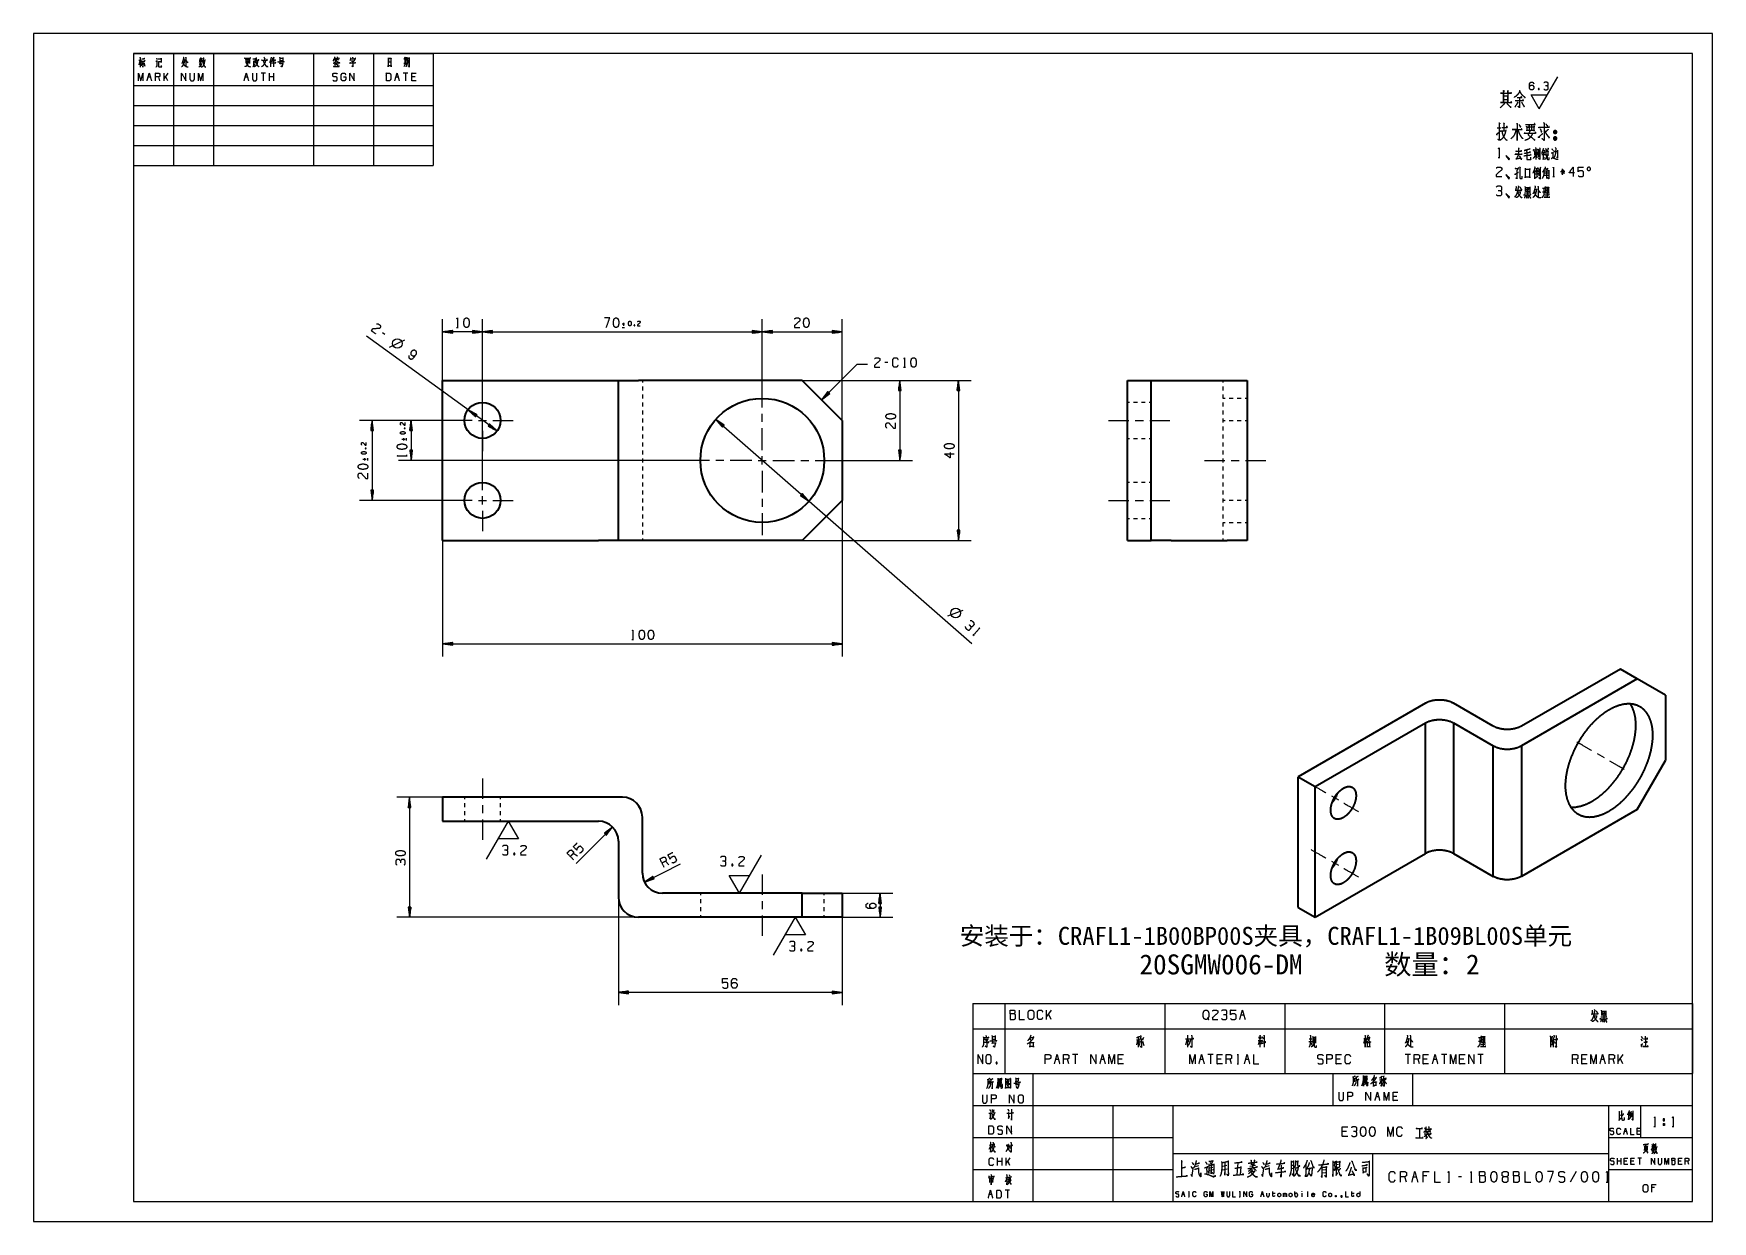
# Model space of a CAD drawing. Header units: millimetres. Extents: x 0 to 420, y 0 to 297.
import ezdxf

# ---------------------------------------------------------------- set-up
doc = ezdxf.new("R2010")
doc.units = ezdxf.units.MM
doc.layers.add('101', color=7, linetype='Continuous', true_color=0xffffff)

msp = doc.modelspace()

# ---------------------------------------------------------------- texts
at = {"layer": '101', "color": 95, "linetype": 'Continuous', "lineweight": 18, "width": 12383.9218, "attachment_point": 1}
for s, insert, char_height in [('{\\fSimSun|b0|i0|c134|p2;安装于：CRAFL1-1B00BP00S夹具，}CRAFL1-1B09BL00S{\\fSimSun|b0|i0|c134|p2;单元}', (231.7, 73.65), 4.5), ('{\\fSimSun|b0|i0|c134|p2;20SGMW006-DM      数量：\\fSimSun|b0|i0|c0|p2;2}', (276.66, 66.76), 5)]:
    msp.add_mtext(s, dxfattribs=dict(at, insert=insert, char_height=char_height))

# ---------------------------------------------------------------- linework, layer by layer
at = {"layer": '101', "color": 133, "linetype": 'Continuous', "lineweight": 18}
for p, q in [((0, 297), (0, 0)), ((420, 297), (0, 297)), ((420, 0), (420, 297)), ((415, 292), (25, 292)), ((25, 292), (100, 292)), ((25, 292), (25, 5)), ((25, 292), (100, 292)), ((25, 292), (25, 264)), ((25, 292), (100, 292)), ((35, 292), (35, 264)), ((45, 292), (45, 264)), ((70, 292), (70, 264)), ((85, 292), (85, 264)), ((100, 292), (100, 264)), ((415, 5), (415, 292)), ((25, 284), (100, 284)), ((25, 279), (100, 279)), ((25, 274), (100, 274)), ((25, 269), (100, 269)), ((25, 264), (100, 264)), ((235, 37), (415, 37)), ((235, 37), (235, 5)), ((250, 37), (250, 5)), ((325, 37), (325, 29)), ((345, 37), (345, 29)), ((235, 29), (415, 29)), ((270, 29), (270, 5)), ((285, 29), (285, 5)), ((394, 29), (394, 5)), ((402, 29), (402, 21)), ((235, 21), (285, 21)), ((394, 21), (415, 21)), ((285, 17), (394, 17)), ((335, 17), (335, 5)), ((235, 13), (285, 13)), ((394, 13), (415, 13)), ((25, 5), (415, 5)), ((235, 5), (415, 5)), ((0, 0), (420, 0))]:
    msp.add_line(p, q, dxfattribs=at)
at = {"layer": '101', "color": 72, "linetype": 'Continuous', "lineweight": 18}
for p, q in [((26.57, 290.3), (26.35, 289.18)), ((26.36, 290.36), (26.98, 290.36)), ((26.69, 290.14), (26.91, 289.66)), ((30.74, 290.88), (30.87, 290.49)), ((31.13, 290.07), (31.22, 289.97)), ((37.42, 290.41), (37.77, 290.41)), ((41.69, 290.2), (41.43, 289.78)), ((41.53, 290.78), (41.66, 290.49)), ((41.88, 290.18), (42.11, 289.91)), ((42.14, 290.82), (41.95, 290.49)), ((53.11, 290.49), (53.99, 290.49)), ((53.11, 290.14), (53.98, 290.14)), ((54.01, 290.63), (54.01, 289.56)), ((55, 290.16), (55, 288.89)), ((55.02, 290.01), (55.35, 290.01)), ((55.4, 290.82), (55.37, 289.89)), ((59.27, 290.28), (59.27, 288.65)), ((61.56, 290.86), (62.32, 290.86)), ((61.56, 290.28), (62.32, 290.28)), ((61.73, 289.91), (61.56, 289.33)), ((62.33, 291.05), (62.33, 290.09)), ((76.04, 290.67), (76.21, 290.34)), ((92.86, 289.95), (93.25, 289.95)), ((93.22, 291.13), (93.33, 290.98)), ((27.11, 289.78), (26.88, 288.91)), ((27.56, 289.76), (27.87, 288.87)), ((28.66, 286.17), (29.22, 286.17)), ((30.65, 288.62), (30.93, 289.08)), ((31.62, 285.18), (31.34, 286.17)), ((32.63, 285.18), (32.63, 287.14)), ((33.59, 287.14), (32.63, 285.78)), ((33.59, 285.18), (33.04, 286.36)), ((41.4, 289.47), (42.16, 289.47)), ((52.94, 286.17), (53.49, 286.17)), ((53.1, 289.76), (53.98, 289.76)), ((58.02, 287.14), (56.9, 287.14)), ((57.46, 287.14), (57.46, 285.18)), ((59.02, 285.18), (59.02, 287.14)), ((60.14, 286.17), (59.02, 286.17)), ((60.14, 285.18), (60.14, 287.14)), ((61.6, 289.56), (62.33, 289.56)), ((75.31, 289.52), (75.48, 289.02)), ((75.35, 289.72), (76.07, 289.72)), ((75.6, 289.62), (75.76, 289.2)), ((76.13, 289.56), (75.92, 288.89)), ((90.65, 286.17), (91.2, 286.17)), ((93.6, 287.14), (92.49, 287.14)), ((92.92, 289.33), (92.65, 288.71)), ((93.05, 287.14), (93.05, 285.18)), ((93.18, 289.37), (93.28, 289.04)), ((93.75, 288.94), (94, 288.69)), ((95.45, 286.17), (94.61, 286.17)), ((366.19, 273.45), (367.09, 273.45)), ((367.09, 272.66), (368.23, 272.66)), ((366.4, 266.01), (366.82, 266.01)), ((375.47, 267.41), (376.14, 267.44)), ((375.82, 266.79), (376.14, 266.01)), ((376.42, 268.11), (376.57, 267.96)), ((376.48, 268.01), (376.48, 266.14)), ((376.76, 268.46), (376.9, 268.31)), ((379.65, 267.16), (379.97, 267.16)), ((379.79, 268.24), (380, 267.84)), ((375.47, 262.85), (375.47, 260.67)), ((375.66, 260.95), (376.32, 261.37)), ((376.04, 262.47), (376.04, 261.2)), ((376.16, 262.9), (376.34, 262.4)), ((376.8, 263.57), (377.04, 263.5)), ((377.87, 261.62), (378.98, 261.62)), ((377.9, 262.17), (379, 262.17)), ((378.01, 263.15), (378.7, 263.15)), ((378.79, 263.35), (378.45, 262.87)), ((380.06, 261.25), (380.48, 261.25)), ((383.04, 262.45), (382.03, 262.45)), ((382.21, 262.92), (382.88, 261.97)), ((382.86, 262.92), (382.21, 261.97)), ((382.53, 261.72), (382.53, 263.15)), ((371.25, 257.41), (371.92, 257.41)), ((373.19, 258.54), (374.29, 258.54)), ((373.21, 257.64), (374.29, 257.64)), ((373.28, 258.26), (373.48, 257.84)), ((373.76, 258.44), (373.76, 256.69)), ((374.11, 258.26), (373.94, 257.84)), ((374.29, 258.66), (374.29, 257.44)), ((375.54, 258.04), (375.96, 258.04)), ((377.82, 258.31), (377.82, 256.49)), ((378.26, 257.84), (379.04, 257.84)), ((105.83, 223.52), (106.25, 223.52)), ((147.84, 224.32), (147.28, 224.32)), ((147.28, 223.54), (147.84, 223.54)), ((147.56, 224.72), (147.56, 223.92)), ((150.27, 224.15), (150.35, 223.94)), ((87.86, 221.78), (87.31, 222.17)), ((89.08, 218.63), (92.84, 220.41)), ((213.67, 214.77), (213, 214.77)), ((217.67, 213.57), (218.1, 213.57)), ((92.72, 198.25), (92.93, 198.33)), ((82.98, 193.25), (83.19, 193.33)), ((92.15, 195.55), (92.95, 195.55)), ((92.55, 195.83), (92.55, 195.26)), ((93.33, 195.26), (93.33, 195.83)), ((82.41, 190.55), (83.21, 190.55)), ((82.81, 190.83), (82.81, 190.26)), ((83.59, 190.26), (83.59, 190.83)), ((93.35, 191.23), (93.35, 191.66)), ((228.68, 151.42), (232.59, 152.85)), ((149.69, 145.49), (150.11, 145.49)), ((234.99, 146.75), (235.31, 146.47)), ((120.18, 92.08), (120.34, 91.65)), ((136.08, 91.35), (134.99, 91.96)), ((158.96, 89.13), (158.12, 90.05)), ((174.73, 89.33), (174.89, 88.9)), ((191.97, 68.08), (192.13, 67.65)), ((235, 54.46), (235, 48.11)), ((235, 54.46), (243, 54.46)), ((243, 54.46), (283, 54.46)), ((243, 54.46), (243, 48.11)), ((254.57, 52.85), (253.41, 51.2)), ((253.41, 50.48), (253.41, 52.85)), ((254.57, 50.48), (253.9, 51.9)), ((283, 54.46), (313, 54.46)), ((283, 54.46), (283, 48.11)), ((302.09, 51.68), (302.76, 51.68)), ((313, 54.46), (338, 54.46)), ((313, 54.46), (313, 48.11)), ((338, 54.46), (368, 54.46)), ((338, 54.46), (338, 48.11)), ((368, 54.46), (415, 54.46)), ((368, 54.46), (368, 48.11)), ((390.33, 51.4), (391, 51.4)), ((392.27, 52.53), (393.36, 52.53)), ((392.29, 51.62), (393.36, 51.62)), ((392.36, 52.25), (392.55, 51.83)), ((392.83, 52.43), (392.83, 50.68)), ((393.19, 52.25), (393.01, 51.83)), ((393.36, 52.65), (393.36, 51.43)), ((415, 54.46), (415, 48.11)), ((235, 48.11), (235, 37)), ((235, 48.11), (243, 48.11)), ((239.76, 46.22), (240.58, 46.22)), ((240.59, 46.45), (240.59, 45.3)), ((243, 48.11), (283, 48.11)), ((243, 48.11), (243, 37)), ((283, 48.11), (313, 48.11)), ((283, 48.11), (283, 37)), ((307.33, 46.2), (307.61, 45.62)), ((313, 48.11), (338, 48.11)), ((313, 48.11), (313, 37)), ((320.7, 46.25), (320.7, 44.55)), ((338, 48.11), (368, 48.11)), ((338, 48.11), (338, 37)), ((368, 48.11), (415, 48.11)), ((368, 48.11), (368, 37)), ((380.84, 46.45), (381.02, 46.3)), ((402.21, 46.3), (402.51, 45.75)), ((415, 48.11), (415, 37)), ((239.76, 45.53), (240.58, 45.53)), ((239.95, 45.08), (239.76, 44.38)), ((239.81, 44.65), (240.59, 44.65)), ((249.23, 45.65), (249.55, 45.17)), ((275.88, 45.4), (276.64, 45.4)), ((276.21, 45.35), (275.95, 44.13)), ((276.35, 46.08), (276.35, 43.55)), ((276.39, 45.17), (276.6, 44.7)), ((276.87, 45.12), (276.55, 44)), ((276.78, 45.68), (277.56, 45.68)), ((276.8, 45.17), (276.94, 44.95)), ((277.38, 45.08), (277.79, 43.98)), ((277.63, 45.98), (277.45, 45.35)), ((288.6, 45.62), (288.21, 44.08)), ((288.74, 45.35), (289.04, 44.9)), ((306.72, 45.25), (306.32, 44.17)), ((306.37, 45.25), (307.18, 45.25)), ((306.49, 46.18), (306.62, 45.6)), ((306.87, 45.25), (307.18, 44.77)), ((307.15, 46.18), (306.94, 45.53)), ((307.31, 45.37), (307.52, 44.92)), ((319.06, 44.95), (319.87, 44.95)), ((319.15, 45.65), (319.82, 45.65)), ((320.1, 46.03), (320.7, 46.03)), ((333.02, 45.6), (332.74, 44.45)), ((343.6, 45.68), (344.03, 45.68)), ((361.81, 45.95), (361.81, 44.13)), ((362.25, 45.48), (363.03, 45.48)), ((379.52, 46.1), (379.87, 46.1)), ((380.17, 45.6), (380.17, 43.53)), ((402.12, 45.6), (402.42, 45.12)), ((240.85, 39.81), (240.99, 39.39)), ((255.72, 40.56), (256.39, 40.56)), ((259, 39.36), (258.67, 40.56)), ((261.28, 41.74), (259.94, 41.74)), ((260.61, 41.74), (260.61, 39.36)), ((267.1, 40.56), (267.77, 40.56)), ((272.33, 40.56), (271.32, 40.56)), ((291.86, 40.56), (292.53, 40.56)), ((295.14, 41.74), (293.8, 41.74)), ((294.47, 41.74), (294.47, 39.36)), ((297.08, 40.56), (296.08, 40.56)), ((299.7, 39.36), (299.36, 40.56)), ((301.12, 41.74), (301.46, 41.74)), ((301.12, 39.36), (301.46, 39.36)), ((301.3, 41.74), (301.3, 39.36)), ((303.24, 40.56), (303.91, 40.56)), ((326.85, 40.56), (325.84, 40.56)), ((344.45, 41.74), (343.11, 41.74)), ((343.78, 41.74), (343.78, 39.36)), ((346.73, 39.36), (346.39, 40.56)), ((348.67, 40.56), (347.66, 40.56)), ((350.27, 40.56), (350.94, 40.56)), ((353.56, 41.74), (352.21, 41.74)), ((352.88, 41.74), (352.88, 39.36)), ((357.77, 40.56), (356.76, 40.56)), ((362.66, 41.74), (361.32, 41.74)), ((361.99, 41.74), (361.99, 39.36)), ((386.37, 39.36), (386.04, 40.56)), ((388.31, 40.56), (387.31, 40.56)), ((392.19, 40.56), (392.87, 40.56)), ((395.48, 39.36), (395.14, 40.56)), ((396.41, 39.36), (396.41, 41.74)), ((397.58, 41.74), (396.41, 40.09)), ((397.58, 39.36), (396.91, 40.79)), ((235, 37), (243, 37)), ((241.5, 33.66), (242.04, 33.81)), ((241.79, 35.05), (241.78, 33.74)), ((243, 37), (283, 37)), ((283, 37), (313, 37)), ((313, 37), (338, 37)), ((332.92, 34.28), (333.47, 34.43)), ((333.22, 35.67), (333.2, 34.36)), ((336.72, 35.38), (337.43, 35.58)), ((338, 37), (368, 37)), ((368, 37), (415, 37)), ((335.89, 31.26), (336.48, 31.26)), ((341.01, 31.26), (340.12, 31.26)), ((396.78, 26.5), (397.1, 26.62)), ((328.42, 22.47), (327.41, 22.47)), ((346.7, 23.25), (346.7, 20.9)), ((346.7, 23.22), (346.7, 20.9)), ((349.4, 21.72), (349.03, 21.5)), ((398.04, 22.56), (398.48, 22.56)), ((401.88, 22.56), (401.21, 22.56)), ((405.37, 23.74), (405.8, 23.74)), ((407.69, 24.46), (408.02, 24.46)), ((407.69, 24.46), (407.69, 23.99)), ((409.93, 23.74), (410.35, 23.74)), ((239.62, 19.15), (239.06, 19.01)), ((239.43, 18.9), (239.63, 18.63)), ((404.78, 18.63), (405.57, 18.79)), ((405.68, 18.57), (406.23, 18.69)), ((241.17, 13.94), (241.17, 15.91)), ((242.28, 14.94), (241.17, 14.94)), ((242.28, 13.94), (242.28, 15.91)), ((244.25, 15.91), (243.29, 14.54)), ((243.29, 13.94), (243.29, 15.91)), ((244.25, 13.94), (243.7, 15.12)), ((290.64, 13.69), (291.54, 13.94)), ((294.25, 13.42), (295.03, 13.59)), ((294.25, 12.8), (295.08, 13)), ((297.47, 12.9), (298.59, 13.18)), ((298.54, 14.01), (297.49, 13.73)), ((301.25, 14.63), (300.98, 11.62)), ((304.3, 13.8), (305.66, 14.04)), ((308.32, 13.69), (309.22, 13.94)), ((315.02, 14.01), (314.63, 13.94)), ((315, 13.25), (314.63, 13.14)), ((323.17, 12.9), (322.32, 12.8)), ((323.85, 14.45), (323.66, 14.35)), ((326.44, 14.25), (325.93, 14.18)), ((396.24, 14.25), (396.24, 15.82)), ((397.13, 15.04), (396.24, 15.04)), ((397.13, 14.25), (397.13, 15.82)), ((398.6, 15.04), (397.94, 15.04)), ((400.3, 15.04), (399.63, 15.04)), ((402.22, 15.82), (401.33, 15.82)), ((401.78, 15.82), (401.78, 14.25)), ((412.18, 15.04), (411.51, 15.04)), ((414.1, 14.25), (413.88, 15.04)), ((239.32, 10.28), (239.85, 10.36)), ((243.7, 10.96), (243.12, 10.84)), ((243.49, 10.67), (243.68, 10.43)), ((322.32, 12.14), (323.17, 12.25)), ((343.45, 9.85), (343.08, 11.17)), ((345.17, 11.17), (345.91, 11.17)), ((348.55, 11.42), (347.63, 11.42)), ((353.79, 9.85), (354.26, 9.85)), ((357.23, 11.17), (356.49, 11.17)), ((359.45, 9.85), (359.92, 9.85)), ((385.88, 12.47), (384.4, 9.85)), ((393.39, 9.85), (393.86, 9.85)), ((405.52, 8.46), (404.84, 8.46)), ((239.1, 6.79), (239.66, 6.79)), ((244.18, 7.77), (243.07, 7.77)), ((243.62, 7.77), (243.62, 5.8)), ((287.41, 6.84), (287.78, 6.84)), ((288.91, 7.48), (289.1, 7.48)), ((288.91, 6.17), (289.1, 6.17)), ((289.01, 7.48), (289.01, 6.17)), ((301.64, 7.48), (301.83, 7.48)), ((301.64, 6.17), (301.83, 6.17)), ((301.74, 7.48), (301.74, 6.17)), ((307.21, 6.84), (307.58, 6.84)), ((309.85, 7.04), (310.59, 7.04)), ((312.68, 6.17), (312.68, 7.04)), ((315.51, 6.52), (315.51, 7.48)), ((317.3, 7.04), (317.3, 6.17)), ((318.71, 7.5), (318.71, 6.17)), ((329.66, 7.04), (330.39, 7.04))]:
    msp.add_line(p, q, dxfattribs=at)
at = {"layer": '101', "color": 43, "linetype": 'Continuous', "lineweight": 18}
for p, q in [((376.68, 278.22), (381.3, 286.22)), ((374.66, 281.72), (378.7, 281.72)), ((376.68, 278.22), (374.66, 281.72)), ((376.5, 283.31), (376.63, 282.98))]:
    msp.add_line(p, q, dxfattribs=at)
at = {"layer": '101', "color": 22, "linetype": 'Continuous', "lineweight": 18}
for p, q in [((102.31, 210.29), (102.31, 225.6)), ((104.85, 222.76), (102.31, 222.43)), ((104.85, 222.6), (103.66, 222.6)), ((104.85, 222.65), (104.05, 222.65)), ((104.85, 222.7), (104.43, 222.7)), ((104.85, 222.76), (104.82, 222.76)), ((104.85, 222.76), (104.82, 222.76)), ((104.85, 222.09), (104.85, 222.76)), ((109.77, 222.76), (109.8, 222.76)), ((109.77, 222.76), (109.8, 222.76)), ((112.31, 222.43), (109.77, 222.76)), ((109.77, 222.76), (109.77, 222.09)), ((109.77, 222.7), (110.19, 222.7)), ((109.77, 222.65), (110.57, 222.65)), ((109.77, 222.6), (110.96, 222.6)), ((112.31, 207.97), (112.31, 225.6)), ((112.31, 187.97), (112.31, 225.6)), ((114.85, 222.76), (112.31, 222.43)), ((114.85, 222.6), (113.66, 222.6)), ((114.85, 222.65), (114.05, 222.65)), ((114.85, 222.7), (114.43, 222.7)), ((114.85, 222.76), (114.82, 222.76)), ((114.85, 222.76), (114.82, 222.76)), ((114.85, 222.09), (114.85, 222.76)), ((182.31, 222.43), (179.77, 222.76)), ((179.77, 222.76), (179.77, 222.09)), ((179.77, 222.76), (179.8, 222.76)), ((179.77, 222.76), (179.8, 222.76)), ((179.77, 222.7), (180.19, 222.7)), ((179.77, 222.65), (180.57, 222.65)), ((179.77, 222.6), (180.96, 222.6)), ((182.31, 208.97), (182.31, 225.6)), ((182.31, 208.97), (182.31, 225.6)), ((184.85, 222.76), (182.31, 222.43)), ((184.85, 222.6), (183.66, 222.6)), ((184.85, 222.65), (184.05, 222.65)), ((184.85, 222.7), (184.43, 222.7)), ((184.85, 222.76), (184.82, 222.76)), ((184.85, 222.76), (184.82, 222.76)), ((184.85, 222.09), (184.85, 222.76)), ((199.77, 222.76), (199.8, 222.76)), ((202.31, 222.43), (199.77, 222.76)), ((199.77, 222.76), (199.77, 222.09)), ((199.77, 222.76), (199.8, 222.76)), ((199.77, 222.7), (200.19, 222.7)), ((199.77, 222.65), (200.57, 222.65)), ((199.77, 222.6), (200.96, 222.6)), ((202.31, 200.29), (202.31, 225.6)), ((115.96, 197.66), (83.25, 221.31)), ((102.31, 222.43), (104.85, 222.09)), ((112.31, 222.43), (102.31, 222.43)), ((104.85, 222.45), (102.5, 222.45)), ((104.85, 222.4), (102.5, 222.4)), ((104.85, 222.5), (102.89, 222.5)), ((104.85, 222.35), (102.89, 222.35)), ((104.85, 222.55), (103.27, 222.55)), ((104.85, 222.3), (103.27, 222.3)), ((104.85, 222.25), (103.66, 222.25)), ((104.85, 222.2), (104.05, 222.2)), ((104.85, 222.15), (104.43, 222.15)), ((104.85, 222.1), (104.82, 222.1)), ((104.85, 222.1), (104.82, 222.1)), ((109.77, 222.55), (111.34, 222.55)), ((109.77, 222.5), (111.73, 222.5)), ((109.77, 222.45), (112.12, 222.45)), ((109.77, 222.09), (112.31, 222.43)), ((109.77, 222.4), (112.12, 222.4)), ((109.77, 222.35), (111.73, 222.35)), ((109.77, 222.3), (111.34, 222.3)), ((109.77, 222.25), (110.96, 222.25)), ((109.77, 222.2), (110.57, 222.2)), ((109.77, 222.15), (110.19, 222.15)), ((109.77, 222.1), (109.8, 222.1)), ((109.77, 222.1), (109.8, 222.1)), ((112.31, 222.43), (182.31, 222.43)), ((112.31, 222.43), (114.85, 222.09)), ((114.85, 222.45), (112.5, 222.45)), ((114.85, 222.4), (112.5, 222.4)), ((114.85, 222.5), (112.89, 222.5)), ((114.85, 222.35), (112.89, 222.35)), ((114.85, 222.55), (113.27, 222.55)), ((114.85, 222.3), (113.27, 222.3)), ((114.85, 222.25), (113.66, 222.25)), ((114.85, 222.2), (114.05, 222.2)), ((114.85, 222.15), (114.43, 222.15)), ((114.85, 222.1), (114.82, 222.1)), ((114.85, 222.1), (114.82, 222.1)), ((179.77, 222.55), (181.34, 222.55)), ((179.77, 222.5), (181.73, 222.5)), ((179.77, 222.45), (182.12, 222.45)), ((179.77, 222.09), (182.31, 222.43)), ((179.77, 222.4), (182.12, 222.4)), ((179.77, 222.35), (181.73, 222.35)), ((179.77, 222.3), (181.34, 222.3)), ((179.77, 222.25), (180.96, 222.25)), ((179.77, 222.2), (180.57, 222.2)), ((179.77, 222.15), (180.19, 222.15)), ((179.77, 222.1), (179.8, 222.1)), ((179.77, 222.1), (179.8, 222.1)), ((182.31, 222.43), (202.31, 222.43)), ((182.31, 222.43), (184.85, 222.09)), ((184.85, 222.45), (182.5, 222.45)), ((184.85, 222.4), (182.5, 222.4)), ((184.85, 222.5), (182.89, 222.5)), ((184.85, 222.35), (182.89, 222.35)), ((184.85, 222.55), (183.27, 222.55)), ((184.85, 222.3), (183.27, 222.3)), ((184.85, 222.25), (183.66, 222.25)), ((184.85, 222.2), (184.05, 222.2)), ((184.85, 222.15), (184.43, 222.15)), ((184.85, 222.1), (184.82, 222.1)), ((184.85, 222.1), (184.82, 222.1)), ((199.77, 222.55), (201.34, 222.55)), ((199.77, 222.5), (201.73, 222.5)), ((199.77, 222.45), (202.12, 222.45)), ((199.77, 222.09), (202.31, 222.43)), ((199.77, 222.4), (202.12, 222.4)), ((199.77, 222.35), (201.73, 222.35)), ((199.77, 222.3), (201.34, 222.3)), ((199.77, 222.25), (200.96, 222.25)), ((199.77, 222.2), (200.57, 222.2)), ((199.77, 222.15), (200.19, 222.15)), ((199.77, 222.1), (199.8, 222.1)), ((199.77, 222.1), (199.8, 222.1)), ((206.08, 214.38), (197.15, 205.45)), ((206.08, 214.38), (208.62, 214.38)), ((192.31, 210.29), (219.9, 210.29)), ((192.31, 210.29), (234.54, 210.29)), ((216.72, 210.29), (216.39, 207.75)), ((216.69, 207.75), (216.69, 210.1)), ((216.72, 210.29), (216.72, 190.29)), ((217.05, 207.75), (216.72, 210.29)), ((216.75, 207.75), (216.75, 210.1)), ((231.37, 210.29), (231.03, 207.75)), ((231.34, 207.75), (231.34, 210.1)), ((231.37, 210.29), (231.37, 170.29)), ((231.7, 207.75), (231.37, 210.29)), ((231.39, 207.75), (231.39, 210.1)), ((198.71, 207.49), (197.15, 205.45)), ((197.15, 205.45), (199.18, 207.01)), ((198.93, 207.27), (197.27, 205.61)), ((198.96, 207.23), (197.3, 205.57)), ((198.89, 207.3), (197.5, 205.92)), ((199, 207.19), (197.61, 205.81)), ((198.86, 207.34), (197.74, 206.22)), ((199.04, 207.16), (197.92, 206.05)), ((198.82, 207.37), (197.98, 206.53)), ((198.78, 207.41), (198.22, 206.84)), ((199.07, 207.12), (198.23, 206.28)), ((198.75, 207.45), (198.45, 207.15)), ((199.11, 207.09), (198.54, 206.52)), ((198.71, 207.48), (198.69, 207.46)), ((198.71, 207.48), (198.69, 207.46)), ((199.18, 207.01), (198.71, 207.49)), ((199.14, 207.05), (198.85, 206.76)), ((199.18, 207.02), (199.16, 206.99)), ((199.18, 207.02), (199.16, 206.99)), ((216.39, 207.75), (216.39, 207.79)), ((216.39, 207.75), (216.39, 207.79)), ((216.39, 207.75), (217.05, 207.75)), ((216.44, 207.75), (216.44, 208.17)), ((216.49, 207.75), (216.49, 208.56)), ((216.54, 207.75), (216.54, 208.94)), ((216.59, 207.75), (216.59, 209.33)), ((216.64, 207.75), (216.64, 209.71)), ((216.8, 207.75), (216.8, 209.71)), ((216.85, 207.75), (216.85, 209.33)), ((216.9, 207.75), (216.9, 208.94)), ((216.95, 207.75), (216.95, 208.56)), ((217, 207.75), (217, 208.17)), ((217.05, 207.75), (217.05, 207.79)), ((217.05, 207.75), (217.05, 207.79)), ((231.03, 207.75), (231.7, 207.75)), ((231.04, 207.75), (231.04, 207.79)), ((231.04, 207.75), (231.04, 207.79)), ((231.09, 207.75), (231.09, 208.17)), ((231.14, 207.75), (231.14, 208.56)), ((231.19, 207.75), (231.19, 208.94)), ((231.24, 207.75), (231.24, 209.33)), ((231.29, 207.75), (231.29, 209.71)), ((231.44, 207.75), (231.44, 209.71)), ((231.49, 207.75), (231.49, 209.33)), ((231.55, 207.75), (231.55, 208.94)), ((231.6, 207.75), (231.6, 208.56)), ((231.65, 207.75), (231.65, 208.17)), ((231.7, 207.75), (231.7, 207.79)), ((231.7, 207.75), (231.7, 207.79)), ((110.92, 201.71), (108.66, 202.93)), ((108.66, 202.93), (110.52, 201.17)), ((110.71, 201.42), (108.8, 202.8)), ((110.74, 201.46), (108.83, 202.84)), ((110.68, 201.38), (109.09, 202.53)), ((110.77, 201.5), (109.18, 202.65)), ((110.65, 201.34), (109.37, 202.26)), ((110.79, 201.54), (109.52, 202.47)), ((110.62, 201.3), (109.65, 201.99)), ((110.82, 201.59), (109.86, 202.28)), ((110.59, 201.26), (109.94, 201.73)), ((110.85, 201.63), (110.2, 202.1)), ((110.52, 201.17), (110.92, 201.71)), ((110.88, 201.67), (110.55, 201.91)), ((110.91, 201.71), (110.89, 201.73)), ((110.91, 201.71), (110.89, 201.73)), ((104.63, 200.29), (81.53, 200.29)), ((84.71, 200.29), (84.37, 197.75)), ((84.37, 197.75), (85.04, 197.75)), ((84.38, 197.75), (84.38, 197.79)), ((84.38, 197.75), (84.38, 197.79)), ((84.43, 197.75), (84.43, 198.17)), ((84.48, 197.75), (84.48, 198.56)), ((84.53, 197.75), (84.53, 198.94)), ((84.58, 197.75), (84.58, 199.33)), ((84.63, 197.75), (84.63, 199.71)), ((84.68, 197.75), (84.68, 200.1)), ((84.71, 200.29), (84.71, 180.29)), ((85.04, 197.75), (84.71, 200.29)), ((84.73, 197.75), (84.73, 200.1)), ((84.78, 197.75), (84.78, 199.71)), ((84.83, 197.75), (84.83, 199.33)), ((84.88, 197.75), (84.88, 198.94)), ((84.93, 197.75), (84.93, 198.56)), ((84.98, 197.75), (84.98, 198.17)), ((85.04, 197.75), (85.04, 197.79)), ((85.04, 197.75), (85.04, 197.79)), ((104.63, 200.29), (91.27, 200.29)), ((94.44, 200.29), (94.11, 197.75)), ((94.11, 197.75), (94.11, 197.79)), ((94.11, 197.75), (94.11, 197.79)), ((94.11, 197.75), (94.78, 197.75)), ((94.16, 197.75), (94.16, 198.17)), ((94.22, 197.75), (94.22, 198.56)), ((94.27, 197.75), (94.27, 198.94)), ((94.32, 197.75), (94.32, 199.33)), ((94.37, 197.75), (94.37, 199.71)), ((94.42, 197.75), (94.42, 200.1)), ((94.44, 200.29), (94.44, 190.29)), ((94.78, 197.75), (94.44, 200.29)), ((94.47, 197.75), (94.47, 200.1)), ((94.52, 197.75), (94.52, 199.71)), ((94.57, 197.75), (94.57, 199.33)), ((94.62, 197.75), (94.62, 198.94)), ((94.67, 197.75), (94.67, 198.56)), ((94.72, 197.75), (94.72, 198.17)), ((94.77, 197.75), (94.77, 197.79)), ((94.77, 197.75), (94.77, 197.79)), ((110.56, 201.22), (110.22, 201.46)), ((110.53, 201.17), (110.5, 201.19)), ((110.53, 201.17), (110.5, 201.19)), ((114.09, 199.42), (113.7, 198.87)), ((113.7, 198.88), (113.73, 198.86)), ((113.7, 198.88), (113.73, 198.86)), ((113.7, 198.87), (115.96, 197.66)), ((113.73, 198.92), (114.07, 198.67)), ((113.76, 198.96), (114.41, 198.49)), ((113.79, 199), (114.76, 198.3)), ((113.82, 199.04), (115.1, 198.12)), ((113.85, 199.08), (115.44, 197.93)), ((113.88, 199.12), (115.78, 197.75)), ((113.91, 199.17), (115.81, 197.79)), ((113.94, 199.21), (115.53, 198.06)), ((113.97, 199.25), (115.25, 198.32)), ((114, 199.29), (114.97, 198.59)), ((114.03, 199.33), (114.68, 198.86)), ((114.06, 199.37), (114.4, 199.13)), ((115.96, 197.66), (114.09, 199.42)), ((114.09, 199.41), (114.12, 199.39)), ((114.09, 199.41), (114.12, 199.39)), ((170.64, 200.49), (234.75, 144.46)), ((170.64, 200.49), (172.33, 198.57)), ((172.77, 199.07), (170.64, 200.49)), ((172.53, 198.8), (170.77, 200.35)), ((172.57, 198.84), (170.8, 200.39)), ((172.5, 198.76), (171.02, 200.06)), ((172.6, 198.88), (171.12, 200.17)), ((172.47, 198.73), (171.28, 199.76)), ((172.63, 198.92), (171.45, 199.95)), ((172.43, 198.69), (171.54, 199.47)), ((172.67, 198.96), (171.77, 199.74)), ((172.4, 198.65), (171.8, 199.18)), ((172.37, 198.61), (172.05, 198.89)), ((172.7, 198.99), (172.1, 199.52)), ((172.33, 198.57), (172.31, 198.59)), ((172.33, 198.57), (172.31, 198.59)), ((172.33, 198.57), (172.77, 199.07)), ((172.73, 199.03), (172.42, 199.31)), ((172.77, 199.07), (172.74, 199.09)), ((172.77, 199.07), (172.74, 199.09)), ((163.63, 190.29), (91.27, 190.29)), ((94.78, 192.83), (94.11, 192.83)), ((94.11, 192.83), (94.11, 192.8)), ((94.11, 192.83), (94.44, 190.29)), ((94.11, 192.83), (94.11, 192.8)), ((94.16, 192.83), (94.16, 192.42)), ((94.22, 192.83), (94.22, 192.03)), ((94.27, 192.83), (94.27, 191.64)), ((94.32, 192.83), (94.32, 191.26)), ((94.37, 192.83), (94.37, 190.87)), ((94.42, 192.83), (94.42, 190.49)), ((94.44, 190.29), (94.78, 192.83)), ((94.47, 192.83), (94.47, 190.49)), ((94.52, 192.83), (94.52, 190.87)), ((94.57, 192.83), (94.57, 191.26)), ((94.62, 192.83), (94.62, 191.64)), ((94.67, 192.83), (94.67, 192.03)), ((94.72, 192.83), (94.72, 192.42)), ((94.77, 192.83), (94.77, 192.8)), ((94.77, 192.83), (94.77, 192.8)), ((200.98, 190.29), (219.9, 190.29)), ((216.39, 192.83), (216.39, 192.8)), ((216.39, 192.83), (216.39, 192.8)), ((217.05, 192.83), (216.39, 192.83)), ((216.39, 192.83), (216.72, 190.29)), ((216.44, 192.83), (216.44, 192.42)), ((216.49, 192.83), (216.49, 192.03)), ((216.54, 192.83), (216.54, 191.64)), ((216.59, 192.83), (216.59, 191.26)), ((216.64, 192.83), (216.64, 190.87)), ((216.69, 192.83), (216.69, 190.49)), ((216.72, 190.29), (217.05, 192.83)), ((216.75, 192.83), (216.75, 190.49)), ((216.8, 192.83), (216.8, 190.87)), ((216.85, 192.83), (216.85, 191.26)), ((216.9, 192.83), (216.9, 191.64)), ((216.95, 192.83), (216.95, 192.03)), ((217, 192.83), (217, 192.42)), ((217.05, 192.83), (217.05, 192.8)), ((217.05, 192.83), (217.05, 192.8)), ((84.37, 182.83), (84.71, 180.29)), ((85.04, 182.83), (84.37, 182.83)), ((84.38, 182.83), (84.38, 182.8)), ((84.38, 182.83), (84.38, 182.8)), ((84.43, 182.83), (84.43, 182.42)), ((84.48, 182.83), (84.48, 182.03)), ((84.53, 182.83), (84.53, 181.64)), ((84.58, 182.83), (84.58, 181.26)), ((84.63, 182.83), (84.63, 180.87)), ((84.68, 182.83), (84.68, 180.49)), ((84.71, 180.29), (85.04, 182.83)), ((84.73, 182.83), (84.73, 180.49)), ((84.78, 182.83), (84.78, 180.87)), ((84.83, 182.83), (84.83, 181.26)), ((84.88, 182.83), (84.88, 181.64)), ((84.93, 182.83), (84.93, 182.03)), ((84.98, 182.83), (84.98, 182.42)), ((85.04, 182.83), (85.04, 182.8)), ((85.04, 182.83), (85.04, 182.8)), ((192.29, 182.02), (191.85, 181.51)), ((191.85, 181.52), (191.87, 181.49)), ((191.85, 181.52), (191.87, 181.49)), ((191.85, 181.51), (193.98, 180.09)), ((191.88, 181.55), (192.2, 181.28)), ((191.92, 181.59), (192.52, 181.06)), ((191.95, 181.63), (192.85, 180.85)), ((191.98, 181.67), (193.17, 180.63)), ((192.02, 181.71), (193.49, 180.42)), ((192.05, 181.75), (193.82, 180.2)), ((192.08, 181.78), (193.85, 180.24)), ((192.12, 181.82), (193.59, 180.53)), ((192.15, 181.86), (193.34, 180.82)), ((192.18, 181.9), (193.08, 181.12)), ((192.22, 181.94), (192.82, 181.41)), ((192.25, 181.97), (192.57, 181.7)), ((192.28, 182.01), (192.31, 181.99)), ((192.28, 182.01), (192.31, 181.99)), ((193.98, 180.09), (192.29, 182.02)), ((104.63, 180.29), (81.53, 180.29)), ((202.31, 180.29), (202.31, 141.22)), ((231.7, 172.83), (231.03, 172.83)), ((231.03, 172.83), (231.37, 170.29)), ((231.04, 172.83), (231.04, 172.8)), ((231.04, 172.83), (231.04, 172.8)), ((231.09, 172.83), (231.09, 172.42)), ((231.14, 172.83), (231.14, 172.03)), ((231.19, 172.83), (231.19, 171.64)), ((231.24, 172.83), (231.24, 171.26)), ((231.29, 172.83), (231.29, 170.87)), ((231.34, 172.83), (231.34, 170.49)), ((231.37, 170.29), (231.7, 172.83)), ((231.39, 172.83), (231.39, 170.49)), ((231.44, 172.83), (231.44, 170.87)), ((231.49, 172.83), (231.49, 171.26)), ((231.55, 172.83), (231.55, 171.64)), ((231.6, 172.83), (231.6, 172.03)), ((231.65, 172.83), (231.65, 172.42)), ((231.7, 172.83), (231.7, 172.8)), ((231.7, 172.83), (231.7, 172.8)), ((102.31, 170.29), (102.31, 141.22)), ((192.31, 170.29), (234.54, 170.29)), ((104.85, 144.73), (102.31, 144.39)), ((102.31, 144.39), (104.85, 144.06)), ((102.31, 144.39), (202.31, 144.39)), ((104.85, 144.42), (102.5, 144.42)), ((104.85, 144.37), (102.5, 144.37)), ((104.85, 144.47), (102.89, 144.47)), ((104.85, 144.32), (102.89, 144.32)), ((104.85, 144.52), (103.27, 144.52)), ((104.85, 144.27), (103.27, 144.27)), ((104.85, 144.57), (103.66, 144.57)), ((104.85, 144.22), (103.66, 144.22)), ((104.85, 144.62), (104.05, 144.62)), ((104.85, 144.17), (104.05, 144.17)), ((104.85, 144.67), (104.43, 144.67)), ((104.85, 144.11), (104.43, 144.11)), ((104.85, 144.72), (104.82, 144.72)), ((104.85, 144.72), (104.82, 144.72)), ((104.85, 144.06), (104.82, 144.06)), ((104.85, 144.06), (104.82, 144.06)), ((104.85, 144.06), (104.85, 144.73)), ((202.31, 144.39), (199.77, 144.73)), ((199.77, 144.73), (199.77, 144.06)), ((199.77, 144.72), (199.8, 144.72)), ((199.77, 144.72), (199.8, 144.72)), ((199.77, 144.67), (200.19, 144.67)), ((199.77, 144.62), (200.57, 144.62)), ((199.77, 144.57), (200.96, 144.57)), ((199.77, 144.52), (201.34, 144.52)), ((199.77, 144.47), (201.73, 144.47)), ((199.77, 144.42), (202.12, 144.42)), ((199.77, 144.06), (202.31, 144.39)), ((199.77, 144.37), (202.12, 144.37)), ((199.77, 144.32), (201.73, 144.32)), ((199.77, 144.27), (201.34, 144.27)), ((199.77, 144.22), (200.96, 144.22)), ((199.77, 144.17), (200.57, 144.17)), ((199.77, 144.11), (200.19, 144.11)), ((199.77, 144.06), (199.8, 144.06)), ((199.77, 144.06), (199.8, 144.06)), ((102.31, 106.07), (90.9, 106.07)), ((94.07, 106.07), (93.74, 103.53)), ((93.94, 103.53), (93.94, 105.1)), ((94, 103.53), (94, 105.49)), ((94.05, 103.53), (94.05, 105.87)), ((94.07, 106.07), (94.07, 76.07)), ((94.41, 103.53), (94.07, 106.07)), ((94.1, 103.53), (94.1, 105.87)), ((94.15, 103.53), (94.15, 105.49)), ((94.2, 103.53), (94.2, 105.1)), ((93.74, 103.53), (93.74, 103.56)), ((93.74, 103.53), (93.74, 103.56)), ((93.74, 103.53), (94.41, 103.53)), ((93.79, 103.53), (93.79, 103.94)), ((93.84, 103.53), (93.84, 104.33)), ((93.89, 103.53), (93.89, 104.72)), ((94.25, 103.53), (94.25, 104.72)), ((94.3, 103.53), (94.3, 104.33)), ((94.35, 103.53), (94.35, 103.94)), ((94.4, 103.53), (94.4, 103.56)), ((94.4, 103.53), (94.4, 103.56)), ((122.55, 100.07), (114.93, 100.07)), ((144.83, 98.61), (135.78, 89.51)), ((144.83, 98.61), (142.81, 97.05)), ((142.81, 97.04), (142.83, 97.07)), ((142.81, 97.04), (142.83, 97.07)), ((142.81, 97.05), (143.28, 96.58)), ((142.84, 97.01), (143.14, 97.3)), ((142.88, 96.97), (143.45, 97.54)), ((142.92, 96.94), (143.76, 97.78)), ((142.95, 96.9), (144.06, 98.02)), ((142.99, 96.86), (144.37, 98.26)), ((143.02, 96.83), (144.68, 98.49)), ((143.06, 96.79), (144.72, 98.46)), ((143.1, 96.76), (144.48, 98.15)), ((143.13, 96.72), (144.24, 97.84)), ((143.17, 96.69), (144.01, 97.53)), ((143.21, 96.65), (143.77, 97.22)), ((143.24, 96.61), (143.54, 96.91)), ((143.28, 96.58), (144.83, 98.61)), ((143.28, 96.58), (143.3, 96.6)), ((143.28, 96.58), (143.3, 96.6)), ((152.85, 84.81), (161.88, 89.38)), ((154.96, 86.25), (152.85, 84.81)), ((152.85, 84.81), (155.26, 85.66)), ((155.1, 85.98), (153.01, 84.92)), ((155.13, 85.93), (153.03, 84.87)), ((155.08, 86.02), (153.33, 85.14)), ((155.15, 85.89), (153.4, 85)), ((155.06, 86.07), (153.65, 85.36)), ((155.17, 85.84), (153.77, 85.13)), ((155.03, 86.11), (153.97, 85.58)), ((155.19, 85.8), (154.13, 85.26)), ((155.01, 86.16), (154.29, 85.8)), ((155.22, 85.75), (154.5, 85.39)), ((154.99, 86.2), (154.62, 86.02)), ((155.24, 85.71), (154.87, 85.52)), ((154.96, 86.25), (154.94, 86.24)), ((154.96, 86.25), (154.94, 86.24)), ((155.26, 85.66), (154.96, 86.25)), ((155.26, 85.66), (155.23, 85.65)), ((155.26, 85.66), (155.23, 85.65)), ((146.31, 81.07), (146.31, 54.08)), ((172.8, 82.07), (180.42, 82.07)), ((202.31, 82.07), (214.94, 82.07)), ((211.76, 82.07), (211.43, 79.53)), ((211.48, 79.53), (211.48, 79.94)), ((211.53, 79.53), (211.53, 80.33)), ((211.58, 79.53), (211.58, 80.72)), ((211.63, 79.53), (211.63, 81.1)), ((211.68, 79.53), (211.68, 81.49)), ((211.74, 79.53), (211.74, 81.87)), ((212.1, 79.53), (211.76, 82.07)), ((211.76, 82.07), (211.76, 76.07)), ((211.79, 79.53), (211.79, 81.87)), ((211.84, 79.53), (211.84, 81.49)), ((211.89, 79.53), (211.89, 81.1)), ((211.94, 79.53), (211.94, 80.72)), ((211.99, 79.53), (211.99, 80.33)), ((212.04, 79.53), (212.04, 79.94)), ((151.31, 76.07), (90.9, 76.07)), ((93.74, 78.61), (93.74, 78.57)), ((93.74, 78.61), (93.74, 78.57)), ((94.41, 78.61), (93.74, 78.61)), ((93.74, 78.61), (94.07, 76.07)), ((93.79, 78.61), (93.79, 78.19)), ((93.84, 78.61), (93.84, 77.8)), ((93.89, 78.61), (93.89, 77.42)), ((93.94, 78.61), (93.94, 77.03)), ((94, 78.61), (94, 76.64)), ((94.05, 78.61), (94.05, 76.26)), ((94.07, 76.07), (94.41, 78.61)), ((94.1, 78.61), (94.1, 76.26)), ((94.15, 78.61), (94.15, 76.64)), ((94.2, 78.61), (94.2, 77.03)), ((94.25, 78.61), (94.25, 77.42)), ((94.3, 78.61), (94.3, 77.8)), ((94.35, 78.61), (94.35, 78.19)), ((94.4, 78.61), (94.4, 78.57)), ((94.4, 78.61), (94.4, 78.57)), ((194.35, 76.07), (186.73, 76.07)), ((202.31, 76.07), (214.94, 76.07)), ((202.31, 76.07), (202.31, 54.08)), ((211.43, 79.53), (211.43, 79.56)), ((211.43, 79.53), (211.43, 79.56)), ((211.43, 79.53), (212.1, 79.53)), ((211.43, 78.61), (211.76, 76.07)), ((211.43, 78.61), (211.43, 78.57)), ((212.1, 78.61), (211.43, 78.61)), ((211.43, 78.61), (211.43, 78.57)), ((211.48, 78.61), (211.48, 78.19)), ((211.53, 78.61), (211.53, 77.8)), ((211.58, 78.61), (211.58, 77.42)), ((211.63, 78.61), (211.63, 77.03)), ((211.68, 78.61), (211.68, 76.64)), ((211.74, 78.61), (211.74, 76.26)), ((211.76, 76.07), (212.1, 78.61)), ((211.79, 78.61), (211.79, 76.26)), ((211.84, 78.61), (211.84, 76.64)), ((211.89, 78.61), (211.89, 77.03)), ((211.94, 78.61), (211.94, 77.42)), ((211.99, 78.61), (211.99, 77.8)), ((212.04, 78.61), (212.04, 78.19)), ((212.09, 79.53), (212.09, 79.56)), ((212.09, 79.53), (212.09, 79.56)), ((212.09, 78.61), (212.09, 78.57)), ((212.09, 78.61), (212.09, 78.57)), ((148.85, 57.59), (146.31, 57.25)), ((146.31, 57.25), (148.85, 56.92)), ((202.31, 57.25), (146.31, 57.25)), ((148.85, 57.28), (146.5, 57.28)), ((148.85, 57.23), (146.5, 57.23)), ((148.85, 57.33), (146.89, 57.33)), ((148.85, 57.18), (146.89, 57.18)), ((148.85, 57.38), (147.27, 57.38)), ((148.85, 57.13), (147.27, 57.13)), ((148.85, 57.43), (147.66, 57.43)), ((148.85, 57.08), (147.66, 57.08)), ((148.85, 57.48), (148.05, 57.48)), ((148.85, 57.03), (148.05, 57.03)), ((148.85, 57.53), (148.43, 57.53)), ((148.85, 56.98), (148.43, 56.98)), ((148.85, 57.58), (148.82, 57.58)), ((148.85, 57.58), (148.82, 57.58)), ((148.85, 56.92), (148.82, 56.92)), ((148.85, 56.92), (148.82, 56.92)), ((148.85, 56.92), (148.85, 57.59)), ((202.31, 57.25), (199.77, 57.59)), ((199.77, 57.59), (199.77, 56.92)), ((199.77, 57.58), (199.8, 57.58)), ((199.77, 57.58), (199.8, 57.58)), ((199.77, 57.53), (200.19, 57.53)), ((199.77, 57.48), (200.57, 57.48)), ((199.77, 57.43), (200.96, 57.43)), ((199.77, 57.38), (201.34, 57.38)), ((199.77, 57.33), (201.73, 57.33)), ((199.77, 57.28), (202.12, 57.28)), ((199.77, 56.92), (202.31, 57.25)), ((199.77, 57.23), (202.12, 57.23)), ((199.77, 57.18), (201.73, 57.18)), ((199.77, 57.13), (201.34, 57.13)), ((199.77, 57.08), (200.96, 57.08)), ((199.77, 57.03), (200.57, 57.03)), ((199.77, 56.98), (200.19, 56.98)), ((199.77, 56.92), (199.8, 56.92)), ((199.77, 56.92), (199.8, 56.92))]:
    msp.add_line(p, q, dxfattribs=at)
at = {"layer": '101', "color": 251, "linetype": 'Continuous', "lineweight": 25}
for p, q in [((102.31, 170.29), (102.31, 210.29)), ((102.31, 210.29), (141.31, 210.29)), ((146.31, 170.29), (146.31, 210.29)), ((192.31, 210.29), (151.31, 210.29)), ((202.31, 200.29), (192.31, 210.29)), ((273.63, 210.29), (279.63, 210.29)), ((273.63, 170.29), (273.63, 210.29)), ((279.63, 170.29), (279.63, 210.29)), ((284.63, 210.29), (298.63, 210.29)), ((303.63, 210.29), (303.63, 170.29)), ((202.31, 200.29), (202.31, 180.29)), ((192.31, 170.29), (202.31, 180.29)), ((102.31, 170.29), (141.31, 170.29)), ((192.31, 170.29), (151.31, 170.29)), ((273.63, 170.29), (279.63, 170.29)), ((284.63, 170.29), (298.63, 170.29)), ((396.97, 138.12), (372.22, 123.83)), ((401.21, 135.67), (372.22, 118.93)), ((401.21, 135.67), (396.97, 138.12)), ((408.29, 131.59), (401.21, 135.67)), ((408.29, 131.59), (408.29, 115.26)), ((348.18, 129.55), (316.36, 111.18)), ((365.15, 123.83), (355.25, 129.55)), ((320.6, 108.73), (348.18, 124.65)), ((348.18, 91.99), (348.18, 124.65)), ((355.25, 124.65), (355.25, 91.99)), ((355.25, 124.65), (365.15, 118.93)), ((365.15, 86.27), (365.15, 118.93)), ((372.22, 118.93), (372.22, 86.27)), ((401.21, 103.01), (408.29, 115.26)), ((316.36, 78.52), (316.36, 111.18)), ((316.36, 111.18), (320.6, 108.73)), ((102.31, 106.07), (102.31, 100.07)), ((147.31, 106.07), (102.31, 106.07)), ((320.6, 76.07), (320.6, 108.73)), ((152.31, 87.07), (152.31, 101.07)), ((401.21, 103.01), (372.22, 86.27)), ((102.31, 100.07), (141.31, 100.07)), ((146.31, 95.07), (146.31, 81.07)), ((320.6, 76.07), (348.18, 91.99)), ((355.25, 91.99), (365.15, 86.27)), ((192.31, 82.07), (157.31, 82.07)), ((192.31, 82.07), (202.31, 82.07)), ((192.31, 76.07), (192.31, 82.07)), ((202.31, 82.07), (202.31, 76.07)), ((192.31, 76.07), (151.31, 76.07)), ((202.31, 76.07), (192.31, 76.07)), ((316.36, 78.52), (320.6, 76.07))]:
    msp.add_line(p, q, dxfattribs=at)
at = {"layer": '101', "color": 53, "linetype": 'Continuous', "lineweight": 18}
for p, q in [((152.31, 210.29), (152.31, 209.79)), ((297.63, 209.79), (297.63, 210.29)), ((152.31, 208.79), (152.31, 207.79)), ((152.31, 206.79), (152.31, 205.79)), ((297.63, 207.79), (297.63, 208.79)), ((297.63, 205.79), (297.63, 206.79)), ((152.31, 204.79), (152.31, 203.79)), ((152.31, 202.79), (152.31, 201.79)), ((274.13, 204.79), (273.63, 204.79)), ((276.13, 204.79), (275.13, 204.79)), ((278.13, 204.79), (277.13, 204.79)), ((279.63, 204.79), (279.13, 204.79)), ((298.13, 205.79), (297.63, 205.79)), ((297.63, 203.79), (297.63, 204.79)), ((297.63, 201.79), (297.63, 202.79)), ((300.13, 205.79), (299.13, 205.79)), ((302.13, 205.79), (301.13, 205.79)), ((303.63, 205.79), (303.13, 205.79)), ((152.31, 200.79), (152.31, 199.79)), ((152.31, 198.79), (152.31, 197.79)), ((297.63, 199.79), (297.63, 200.79)), ((297.63, 200.29), (298.13, 200.29)), ((297.63, 197.79), (297.63, 198.79)), ((299.13, 200.29), (300.13, 200.29)), ((301.13, 200.29), (302.13, 200.29)), ((303.13, 200.29), (303.63, 200.29)), ((152.31, 196.79), (152.31, 195.79)), ((152.31, 194.79), (152.31, 193.79)), ((273.63, 195.79), (274.13, 195.79)), ((275.13, 195.79), (276.13, 195.79)), ((277.13, 195.79), (278.13, 195.79)), ((279.13, 195.79), (279.63, 195.79)), ((297.63, 195.79), (297.63, 196.79)), ((297.63, 193.79), (297.63, 194.79)), ((152.31, 192.79), (152.31, 191.79)), ((152.31, 190.79), (152.31, 189.79)), ((297.63, 191.79), (297.63, 192.79)), ((297.63, 189.79), (297.63, 190.79)), ((152.31, 188.79), (152.31, 187.79)), ((152.31, 186.79), (152.31, 185.79)), ((297.63, 187.79), (297.63, 188.79)), ((297.63, 185.79), (297.63, 186.79)), ((152.31, 184.79), (152.31, 183.79)), ((152.31, 182.79), (152.31, 181.79)), ((152.31, 180.79), (152.31, 179.79)), ((274.13, 184.79), (273.63, 184.79)), ((276.13, 184.79), (275.13, 184.79)), ((278.13, 184.79), (277.13, 184.79)), ((279.63, 184.79), (279.13, 184.79)), ((297.63, 183.79), (297.63, 184.79)), ((297.63, 181.79), (297.63, 182.79)), ((297.63, 179.79), (297.63, 180.79)), ((152.31, 178.79), (152.31, 177.79)), ((152.31, 176.79), (152.31, 175.79)), ((298.13, 180.29), (297.63, 180.29)), ((297.63, 177.79), (297.63, 178.79)), ((297.63, 175.79), (297.63, 176.79)), ((300.13, 180.29), (299.13, 180.29)), ((302.13, 180.29), (301.13, 180.29)), ((303.63, 180.29), (303.13, 180.29)), ((152.31, 174.79), (152.31, 173.79)), ((152.31, 172.79), (152.31, 171.79)), ((273.63, 175.79), (274.13, 175.79)), ((275.13, 175.79), (276.13, 175.79)), ((277.13, 175.79), (278.13, 175.79)), ((279.13, 175.79), (279.63, 175.79)), ((297.63, 174.79), (298.13, 174.79)), ((297.63, 173.79), (297.63, 174.79)), ((297.63, 171.79), (297.63, 172.79)), ((299.13, 174.79), (300.13, 174.79)), ((301.13, 174.79), (302.13, 174.79)), ((303.13, 174.79), (303.63, 174.79)), ((152.31, 170.79), (152.31, 170.29)), ((297.63, 170.29), (297.63, 170.79)), ((107.81, 106.07), (107.81, 105.57)), ((116.81, 105.57), (116.81, 106.07)), ((107.81, 104.57), (107.81, 103.57)), ((107.81, 102.57), (107.81, 101.57)), ((116.81, 103.57), (116.81, 104.57)), ((116.81, 101.57), (116.81, 102.57)), ((107.81, 100.57), (107.81, 100.07)), ((116.81, 100.07), (116.81, 100.57)), ((166.81, 82.07), (166.81, 81.57)), ((166.81, 80.57), (166.81, 79.57)), ((197.81, 81.57), (197.81, 82.07)), ((197.81, 79.57), (197.81, 80.57)), ((166.81, 78.57), (166.81, 77.57)), ((166.81, 76.57), (166.81, 76.07)), ((197.81, 77.57), (197.81, 78.57)), ((197.81, 76.07), (197.81, 76.57))]:
    msp.add_line(p, q, dxfattribs=at)
at = {"layer": '101', "color": 151, "linetype": 'Continuous', "lineweight": 18}
for p, q in [((112.31, 202.88), (112.31, 207.97)), ((182.31, 203.52), (182.31, 208.97)), ((182.31, 199.92), (182.31, 201.93)), ((109.72, 200.29), (104.63, 200.29)), ((111.31, 200.29), (113.31, 200.29)), ((112.31, 199.29), (112.31, 201.3)), ((112.31, 197.7), (112.31, 192.62)), ((114.9, 200.29), (119.98, 200.29)), ((182.31, 192.88), (182.31, 198.34)), ((275.62, 200.29), (277.63, 200.29)), ((169.09, 190.29), (163.63, 190.29)), ((172.68, 190.29), (170.67, 190.29)), ((179.72, 190.29), (174.27, 190.29)), ((181.31, 190.29), (183.31, 190.29)), ((182.31, 189.29), (182.31, 191.3)), ((184.9, 190.29), (190.35, 190.29)), ((191.94, 190.29), (193.95, 190.29)), ((195.53, 190.29), (200.98, 190.29)), ((299.62, 190.29), (301.63, 190.29)), ((112.31, 182.88), (112.31, 187.97)), ((182.31, 187.7), (182.31, 182.25)), ((112.31, 179.29), (112.31, 181.3)), ((182.31, 180.66), (182.31, 178.66)), ((109.72, 180.29), (104.63, 180.29)), ((111.31, 180.29), (113.31, 180.29)), ((112.31, 177.7), (112.31, 172.62)), ((114.9, 180.29), (119.98, 180.29)), ((182.31, 177.07), (182.31, 171.62)), ((275.62, 180.29), (277.63, 180.29)), ((391.15, 116.98), (392.89, 115.98)), ((324.69, 106.37), (326.42, 105.37)), ((112.31, 104.07), (112.31, 102.06)), ((324.69, 90.04), (326.42, 89.04)), ((182.31, 80.07), (182.31, 78.06))]:
    msp.add_line(p, q, dxfattribs=at)
at = {"layer": '101', "color": 163, "linetype": 'Continuous', "lineweight": 13}
for p, q in [((118.74, 100.07), (113.24, 90.55)), ((118.74, 100.07), (121.31, 95.62)), ((121.31, 95.62), (116.17, 95.62)), ((176.61, 82.07), (182.11, 91.59)), ((176.61, 82.07), (174.04, 86.52)), ((174.04, 86.52), (179.18, 86.52)), ((190.54, 76.07), (185.04, 66.55)), ((190.54, 76.07), (193.1, 71.62)), ((193.1, 71.62), (187.97, 71.62))]:
    msp.add_line(p, q, dxfattribs=at)
at = {"layer": '101', "color": 72, "linetype": 'Continuous', "lineweight": 18}
for centre in [(91, 219.51), (230.67, 152.12)]:
    msp.add_circle(centre, 1.2, dxfattribs=at)
at = {"layer": '101', "color": 251, "linetype": 'Continuous', "lineweight": 25}
for centre, radius in [((112.31, 200.29), 4.5), ((182.31, 190.29), 15.5), ((112.31, 180.29), 4.5)]:
    msp.add_circle(centre, radius, dxfattribs=at)
for centre, start, end in [((147.31, 101.07), 0, 90), ((141.31, 95.07), 0, 90), ((157.31, 87.07), 180, 270), ((151.31, 81.07), 180, 270)]:
    msp.add_arc(centre, 5, start, end, dxfattribs=at)
at = {"layer": '101', "color": 22, "linetype": 'Continuous', "lineweight": 18}
msp.add_arc((157.31, 87.07), 5, 174.4246, 180, dxfattribs=at)
at = {"layer": '101', "color": 72, "linetype": 'Continuous', "lineweight": 18}
for points, knots in [([(26.57, 291.07), (26.67, 290.94), (26.67, 288.6)], [0, 0, 0.064393, 1, 1]), ([(26.92, 290.07), (27.87, 290.07), (27.81, 290.24), (27.74, 290.09)], [0, 0, 0.737857, 0.874089, 1, 1]), ([(27.1, 290.69), (27.73, 290.69), (27.68, 290.82), (27.64, 290.74)], [0, 0, 0.736257, 0.890366, 1, 1]), ([(27.36, 290.07), (27.36, 288.65), (27.2, 288.73)], [0, 0, 0.887515, 1, 1]), ([(30.55, 290.14), (30.8, 290.14), (30.8, 290.26), (30.8, 288.81)], [0, 0, 0.136549, 0.204721, 1, 1]), ([(31.28, 290.69), (31.21, 290.63), (31.15, 290.69), (31.88, 290.69), (31.88, 290.88), (31.88, 289.78), (31.88, 289.97), (31.22, 289.97), (31.22, 288.83), (31.24, 288.75), (31.35, 288.71), (32.04, 288.71), (32.04, 289.02)], [0, 0, 0.017819, 0.033666, 0.169515, 0.204099, 0.407776, 0.442364, 0.564628, 0.775991, 0.791603, 0.814658, 0.942357, 1, 1]), ([(37.8, 290.55), (37.71, 289.95), (37.65, 289.76), (37.62, 289.62), (37.53, 289.47), (37.46, 289.31), (37.42, 289.18), (37.31, 289.02), (37.23, 288.89), (37.04, 288.71)], [0, 0, 0.296659, 0.392137, 0.46442, 0.547267, 0.635799, 0.700206, 0.795426, 0.869797, 1, 1]), ([(37.46, 291.13), (37.53, 290.94), (37.46, 290.67), (37.43, 290.53), (37.37, 290.34), (37.31, 290.14), (37.26, 289.95), (37.21, 289.78), (37.14, 289.66), (37.05, 289.52)], [0, 0, 0.116545, 0.278927, 0.365002, 0.478708, 0.603961, 0.717668, 0.817418, 0.901357, 1, 1]), ([(37.31, 290.01), (37.37, 289.87), (37.42, 289.7), (37.45, 289.56), (37.59, 289.27), (37.67, 289.18), (37.87, 288.98), (37.99, 288.87), (38.13, 288.79), (38.34, 288.73), (38.53, 288.73), (38.68, 288.71)], [0, 0, 0.075191, 0.157626, 0.228751, 0.384956, 0.438117, 0.578248, 0.65344, 0.734339, 0.837348, 0.928887, 1, 1]), ([(38.05, 291.11), (38.1, 290.96), (38.1, 288.87)], [0, 0, 0.06955, 1, 1]), ([(38.08, 290.38), (38.56, 289.72), (38.56, 289.91)], [0, 0, 0.814818, 1, 1]), ([(41.73, 290.94), (41.86, 290.88), (41.81, 290.92), (41.81, 289.76), (41.81, 290.3), (41.4, 290.3), (42.22, 290.3)], [0, 0, 0.046318, 0.069123, 0.437816, 0.608997, 0.739331, 1, 1]), ([(42.73, 290.2), (42.73, 289.95), (42.7, 289.68), (42.63, 289.39), (42.51, 289.1), (42.38, 288.89), (42.23, 288.71), (42.03, 288.58)], [0, 0, 0.134106, 0.280228, 0.441583, 0.610314, 0.742762, 0.870657, 1, 1]), ([(42.46, 290.96), (42.6, 290.82), (42.55, 290.86), (42.22, 289.8)], [0, 0, 0.143537, 0.187773, 1, 1]), ([(42.38, 290.01), (42.42, 289.8), (42.46, 289.56), (42.55, 289.27), (42.67, 288.98), (42.8, 288.75), (42.99, 288.6), (43.04, 288.75)], [0, 0, 0.122124, 0.267694, 0.442444, 0.622807, 0.774615, 0.912625, 1, 1]), ([(42.44, 290.28), (42.93, 290.28), (42.9, 290.45), (42.85, 290.34)], [0, 0, 0.634119, 0.848445, 1, 1]), ([(52.91, 290.86), (52.88, 290.76), (52.79, 290.88), (54.27, 290.88), (54.2, 290.98), (54.14, 290.88)], [0, 0, 0.054227, 0.130909, 0.87613, 0.940043, 1, 1]), ([(53.57, 290.88), (53.57, 289.72), (53.52, 289.58), (53.51, 289.41), (53.45, 289.2), (53.38, 289.04), (53.29, 288.91), (53.16, 288.81), (53.03, 288.75), (52.82, 288.73)], [0, 0, 0.455623, 0.515134, 0.580482, 0.665033, 0.736192, 0.79598, 0.861823, 0.919058, 1, 1]), ([(53.01, 290.63), (53.1, 290.49), (53.1, 289.58)], [0, 0, 0.156848, 1, 1]), ([(55.06, 290.65), (54.99, 290.57), (54.93, 290.65), (55.37, 290.65)], [0, 0, 0.169755, 0.325542, 1, 1]), ([(56.04, 290.36), (56.03, 290.16), (56, 289.95), (55.97, 289.72), (55.91, 289.52), (55.84, 289.33), (55.75, 289.18), (55.65, 289.02), (55.54, 288.91), (55.41, 288.81), (55.21, 288.71)], [0, 0, 0.105429, 0.211651, 0.328282, 0.437572, 0.539265, 0.625346, 0.724284, 0.79827, 0.883378, 1, 1]), ([(55.67, 291.05), (55.72, 290.96), (55.63, 290.41), (55.51, 289.99), (55.47, 289.85), (55.35, 289.62)], [0, 0, 0.062603, 0.440485, 0.727862, 0.828992, 1, 1]), ([(55.62, 290.18), (55.65, 289.99), (55.69, 289.8), (55.72, 289.6), (55.81, 289.43), (55.88, 289.29), (55.95, 289.12), (56.06, 288.98), (56.2, 288.83), (56.39, 288.73)], [0, 0, 0.109654, 0.220947, 0.342501, 0.451483, 0.545868, 0.651144, 0.754315, 0.874064, 1, 1]), ([(55.67, 290.38), (56.38, 290.38), (56.29, 290.49), (56.17, 290.36)], [0, 0, 0.696293, 0.830826, 1, 1]), ([(57.14, 290.45), (57.05, 290.34), (57.01, 290.38), (58.48, 290.38), (58.38, 290.55), (58.28, 290.41)], [0, 0, 0.066333, 0.095822, 0.818123, 0.913284, 1, 1]), ([(58.04, 290.41), (57.97, 290.01), (57.83, 289.6), (57.56, 289.16), (57.33, 288.87), (56.99, 288.69)], [0, 0, 0.190069, 0.398701, 0.640199, 0.817216, 1, 1]), ([(57.42, 290.3), (57.49, 290.07), (57.66, 289.58), (57.94, 289.18), (58.25, 288.83), (58.53, 288.71), (58.59, 288.79), (58.48, 288.62)], [0, 0, 0.103286, 0.330833, 0.538837, 0.740597, 0.872112, 0.915905, 1, 1]), ([(57.64, 291.07), (57.81, 290.65), (57.83, 290.76), (57.75, 290.55)], [0, 0, 0.581176, 0.716263, 1, 1]), ([(59.43, 291.13), (59.46, 290.98), (59.26, 290.34), (59.19, 290.09), (59.1, 289.95), (59, 289.76)], [0, 0, 0.101083, 0.561706, 0.738774, 0.854629, 1, 1]), ([(59.74, 290.92), (59.84, 290.69), (59.79, 290.78), (59.58, 289.91)], [0, 0, 0.200658, 0.282145, 1, 1]), ([(59.68, 290.3), (60.5, 290.3), (60.44, 290.45), (60.37, 290.3)], [0, 0, 0.720068, 0.857376, 1, 1]), ([(60.01, 291.13), (60.12, 290.98), (60.06, 291.05), (60.06, 288.65)], [0, 0, 0.069697, 0.101625, 1, 1]), ([(61.28, 289.91), (61.23, 289.85), (61.15, 289.95), (62.68, 289.95), (62.6, 290.01), (62.49, 289.91)], [0, 0, 0.038001, 0.105809, 0.873511, 0.927246, 1, 1]), ([(61.5, 291.07), (61.57, 290.98), (61.57, 290.14)], [0, 0, 0.115189, 1, 1]), ([(75.94, 291.15), (76.05, 291.03), (76.01, 291.05), (75.72, 290.38), (75.58, 290.14), (75.44, 289.95), (75.28, 289.72), (74.96, 289.52)], [0, 0, 0.080396, 0.103261, 0.444362, 0.576789, 0.688375, 0.819716, 1, 1]), ([(75.29, 291.17), (75.39, 291.03), (75.37, 291.07), (74.97, 290.16), (75.2, 290.69), (75.72, 290.69), (75.31, 290.69), (75.45, 290.34)], [0, 0, 0.057042, 0.07334, 0.392466, 0.581127, 0.745774, 0.87749, 1, 1]), ([(75.66, 290.26), (75.85, 290.09), (76.04, 289.97), (76.18, 289.87), (76.39, 289.7), (76.58, 289.68), (76.42, 289.6)], [0, 0, 0.194845, 0.370351, 0.508814, 0.712321, 0.860156, 1, 1]), ([(75.89, 290.69), (76.48, 290.69), (76.4, 290.84), (76.33, 290.74)], [0, 0, 0.669422, 0.855054, 1, 1]), ([(79.24, 290.92), (79.36, 290.69), (79.33, 290.78), (79.15, 290.28)], [0, 0, 0.294025, 0.394866, 1, 1]), ([(79.32, 290.67), (80.43, 290.67), (80.5, 290.84), (80.28, 290.36)], [0, 0, 0.611939, 0.711554, 1, 1]), ([(79.48, 290.2), (80.15, 290.2), (80.21, 290.26), (79.87, 289.89), (79.77, 289.97), (79.84, 289.89), (79.84, 288.73), (79.62, 288.87)], [0, 0, 0.230144, 0.259318, 0.430979, 0.476011, 0.513789, 0.910079, 1, 1]), ([(79.77, 291.11), (79.89, 290.82), (79.93, 290.86), (79.89, 290.76)], [0, 0, 0.644011, 0.768354, 1, 1]), ([(88.67, 290.94), (88.75, 290.78), (88.75, 288.69), (88.75, 289.02), (89.45, 289.02), (89.45, 288.71), (89.45, 290.88), (89.45, 290.76), (88.76, 290.76), (88.76, 289.95), (89.46, 289.95)], [0, 0, 0.022322, 0.280074, 0.320905, 0.407511, 0.44579, 0.713751, 0.729062, 0.813864, 0.913394, 1, 1]), ([(92.86, 291.13), (92.97, 290.98), (92.9, 291.07), (92.9, 289.56), (92.62, 289.56), (93.47, 289.56), (93.25, 289.56), (93.25, 291.07), (93.25, 290.67), (92.64, 290.67), (93.43, 290.67), (93.25, 290.67), (93.25, 290.26), (92.87, 290.26)], [0, 0, 0.025061, 0.039924, 0.243199, 0.280605, 0.39479, 0.42432, 0.627595, 0.680502, 0.763188, 0.869498, 0.893122, 0.948813, 1, 1]), ([(93.49, 291.03), (93.53, 290.88), (93.53, 289.7), (93.47, 289.43), (93.34, 289.12), (93.25, 288.87), (93.14, 288.69)], [0, 0, 0.062372, 0.548434, 0.661879, 0.800828, 0.909362, 1, 1]), ([(93.53, 290.86), (94, 290.86), (94, 290.98), (94, 288.62), (94, 290.28), (93.56, 290.28), (93.97, 290.28), (93.97, 289.7), (93.56, 289.7)], [0, 0, 0.072646, 0.091913, 0.457973, 0.714856, 0.782961, 0.846526, 0.936435, 1, 1]), ([(26.26, 285.18), (26.26, 287.14), (26.82, 285.18), (27.37, 287.14), (27.37, 285.18)], [0, 0, 0.245192, 0.5, 0.754808, 1, 1]), ([(30.51, 285.18), (30.51, 287.14), (31.34, 287.14), (31.62, 286.96), (31.62, 286.36), (31.34, 286.17), (30.51, 286.17)], [0, 0, 0.400952, 0.571035, 0.639278, 0.761676, 0.829917, 1, 1]), ([(37.01, 285.18), (37.01, 287.14), (38.12, 285.18), (38.12, 287.14)], [0, 0, 0.317574, 0.682426, 1, 1]), ([(39.13, 287.14), (39.13, 285.57), (39.39, 285.18), (39.95, 285.18), (40.24, 285.57), (40.24, 287.14)], [0, 0, 0.337152, 0.438599, 0.557781, 0.662848, 1, 1]), ([(41.25, 285.18), (41.25, 287.14), (41.81, 285.18), (42.36, 287.14), (42.36, 285.18)], [0, 0, 0.245192, 0.5, 0.754808, 1, 1]), ([(42.01, 289.41), (41.89, 289.16), (41.82, 288.98), (41.69, 288.79), (41.56, 288.69), (41.34, 288.65)], [0, 0, 0.251055, 0.434029, 0.64262, 0.795766, 1, 1]), ([(41.76, 289.68), (41.59, 289.1), (42.03, 288.62)], [0, 0, 0.483237, 1, 1]), ([(53.22, 289.6), (53.29, 289.43), (53.38, 289.29), (53.48, 289.16), (53.55, 289.04), (53.63, 288.94), (53.76, 288.87), (53.9, 288.79), (54.07, 288.75), (54.26, 288.71)], [0, 0, 0.124249, 0.240531, 0.35103, 0.449957, 0.536949, 0.636896, 0.752292, 0.866372, 1, 1]), ([(54.78, 287.14), (54.78, 285.57), (55.05, 285.18), (55.6, 285.18), (55.89, 285.57), (55.89, 287.14)], [0, 0, 0.337152, 0.438599, 0.557781, 0.662848, 1, 1]), ([(55.03, 288.89), (54.94, 288.71), (54.88, 288.73), (55.41, 289.37)], [0, 0, 0.187521, 0.244051, 1, 1]), ([(59.58, 289.66), (59.55, 289.52), (59.48, 289.66), (60.58, 289.66), (60.5, 289.78), (60.47, 289.68)], [0, 0, 0.08907, 0.186879, 0.848313, 0.935185, 1, 1]), ([(62.4, 289.62), (62.13, 288.65), (61.85, 288.94)], [0, 0, 0.71586, 1, 1]), ([(74.85, 285.36), (75.13, 285.18), (75.7, 285.18), (75.98, 285.39), (75.98, 285.97), (75.7, 286.17), (75.15, 286.17), (74.85, 286.36), (74.85, 286.96), (75.15, 287.14), (75.7, 287.14), (75.98, 286.96)], [0, 0, 0.068035, 0.184054, 0.254521, 0.372333, 0.442799, 0.555843, 0.626367, 0.748393, 0.81892, 0.931964, 1, 1]), ([(75.23, 288.81), (75.12, 288.71), (75.07, 288.81), (76.46, 288.81), (76.39, 288.94), (76.29, 288.79)], [0, 0, 0.078897, 0.135659, 0.837617, 0.910404, 1, 1]), ([(77.55, 286.17), (78.1, 286.17), (78.1, 285.57), (77.82, 285.18), (77.25, 285.18), (76.97, 285.57), (76.97, 286.75), (77.27, 287.14), (77.81, 287.14), (78.09, 286.75)], [0, 0, 0.103295, 0.214797, 0.304261, 0.410274, 0.499739, 0.718892, 0.809956, 0.910533, 1, 1]), ([(79.11, 285.18), (79.11, 287.14), (80.22, 285.18), (80.22, 287.14)], [0, 0, 0.317574, 0.682426, 1, 1]), ([(79.33, 289.68), (79.21, 289.52), (79.13, 289.66), (80.57, 289.66), (80.44, 289.76), (80.37, 289.68)], [0, 0, 0.096613, 0.17732, 0.867547, 0.947356, 1, 1]), ([(88.25, 285.18), (89.07, 285.18), (89.36, 285.57), (89.36, 286.75), (89.07, 287.14), (88.25, 287.14), (88.25, 285.18)], [0, 0, 0.142133, 0.227159, 0.431787, 0.516817, 0.65895, 1, 1]), ([(90.37, 285.18), (90.93, 287.14), (91.48, 285.18)], [0, 0, 0.5, 1, 1]), ([(95.73, 285.18), (94.61, 285.18), (94.61, 287.14), (95.73, 287.14)], [0, 0, 0.265389, 0.734611, 1, 1]), ([(367.72, 282.79), (367.91, 282.64), (367.75, 282.49), (367.75, 282.79), (367.75, 279.79), (367.75, 282.07), (366.98, 282.07), (369.71, 282.07), (368.78, 282.07), (368.78, 282.75), (368.78, 279.79), (368.78, 281.36), (367.72, 281.36), (367.72, 280.5), (368.78, 280.5), (368.78, 279.79), (366.93, 279.79), (369.79, 279.79), (369.66, 279.97), (369.53, 279.79)], [0, 0, 0.009716, 0.018619, 0.030835, 0.152989, 0.24613, 0.277437, 0.388628, 0.426412, 0.453897, 0.574524, 0.638654, 0.681835, 0.716954, 0.760134, 0.789146, 0.864712, 0.9813, 0.99065, 1, 1]), ([(368.81, 282.56), (368.94, 282.67), (368.78, 282.79)], [0, 0, 0.471513, 1, 1]), ([(369.47, 282.07), (369.61, 282.26), (369.69, 282.07)], [0, 0, 0.529935, 1, 1]), ([(371.7, 282.79), (371.85, 282.64), (371.77, 282.67), (371.62, 282.22), (371.35, 281.85), (371.03, 281.51), (370.74, 281.25), (370.37, 281.02)], [0, 0, 0.086308, 0.121019, 0.309419, 0.490702, 0.673784, 0.82866, 1, 1]), ([(371.75, 282.56), (371.96, 282.26), (372.15, 281.89), (372.52, 281.55), (372.97, 281.17), (373.1, 281.06), (373.13, 281.06), (373.02, 280.91)], [0, 0, 0.162718, 0.348019, 0.570215, 0.829884, 0.906876, 0.91863, 1, 1]), ([(367.86, 279.56), (367.96, 279.37), (367.94, 279.45), (366.93, 278.44)], [0, 0, 0.125, 0.171154, 1, 1]), ([(368.55, 279.56), (369.53, 278.59), (369.53, 278.77), (369.47, 278.44)], [0, 0, 0.723289, 0.821345, 1, 1]), ([(371.14, 279.94), (371.38, 279.67), (371.32, 279.79), (370.58, 278.62)], [0, 0, 0.190892, 0.257813, 1, 1]), ([(370.66, 280.27), (372.76, 280.27), (372.62, 280.5), (372.49, 280.2)], [0, 0, 0.780473, 0.877782, 1, 1]), ([(371.14, 281.02), (372.33, 281.02), (372.15, 281.21), (372.01, 281.02)], [0, 0, 0.707422, 0.863849, 1, 1]), ([(371.75, 281.02), (371.75, 278.44), (371.38, 278.85)], [0, 0, 0.823407, 1, 1]), ([(372.25, 279.86), (372.86, 278.77), (372.89, 278.92), (372.84, 278.7)], [0, 0, 0.764771, 0.858207, 1, 1]), ([(366.58, 274.69), (366.8, 274.46), (366.69, 274.61), (366.69, 270.26), (366.32, 270.56)], [0, 0, 0.058118, 0.092645, 0.910293, 1, 1]), ([(367.3, 273.56), (368.71, 273.56), (368.57, 273.82), (368.44, 273.6)], [0, 0, 0.716778, 0.866786, 1, 1]), ([(367.7, 274.69), (367.94, 274.46), (367.8, 274.54), (367.8, 272.7)], [0, 0, 0.141502, 0.20722, 1, 1]), ([(371.01, 274.54), (371.25, 274.42), (371.14, 274.46), (371.14, 270.22), (371.14, 273.04), (369.87, 273.04), (372.36, 273.04), (372.23, 273.22), (372.17, 273.04)], [0, 0, 0.022711, 0.032398, 0.397211, 0.639344, 0.748901, 0.963455, 0.983225, 1, 1]), ([(371.62, 274.24), (371.99, 273.6), (372.07, 273.75), (371.88, 273.82)], [0, 0, 0.666004, 0.819281, 1, 1]), ([(373.25, 274.31), (375.67, 274.31), (375.53, 274.5), (375.38, 274.31)], [0, 0, 0.83535, 0.914861, 1, 1]), ([(373.39, 273.82), (373.6, 273.64), (373.6, 272.66), (373.6, 272.85), (375.38, 272.85), (375.38, 272.59), (375.38, 273.9), (375.38, 273.6), (373.52, 273.6), (374.18, 273.6), (374.18, 274.27), (374.18, 272.85), (374.85, 272.85), (374.85, 274.24)], [0, 0, 0.024062, 0.10693, 0.122866, 0.273837, 0.296147, 0.407698, 0.433195, 0.590926, 0.647256, 0.704625, 0.825739, 0.882073, 1, 1]), ([(376.78, 273.56), (376.64, 273.41), (376.56, 273.6), (379.21, 273.6), (379.14, 273.79), (379.03, 273.6)], [0, 0, 0.057617, 0.116242, 0.879371, 0.937997, 1, 1]), ([(376.93, 273.22), (377.2, 272.36), (377.33, 272.47), (377.15, 272.66)], [0, 0, 0.673373, 0.803137, 1, 1]), ([(377.76, 274.76), (377.97, 274.5), (377.89, 274.65), (377.89, 270.3), (377.39, 270.75)], [0, 0, 0.060994, 0.091683, 0.877914, 1, 1]), ([(378.92, 273.07), (378.21, 272.32), (377.94, 272.89), (378.21, 272.25), (378.45, 271.87), (378.71, 271.54), (379.16, 271.01), (379.21, 271.01), (379.03, 270.94)], [0, 0, 0.248756, 0.397955, 0.563609, 0.670256, 0.773233, 0.939247, 0.951973, 1, 1]), ([(378.29, 274.46), (378.76, 273.82), (378.79, 273.94), (378.58, 273.97)], [0, 0, 0.706404, 0.808919, 1, 1]), ([(366.03, 271.99), (366.11, 271.65), (366.05, 271.84), (367.09, 272.74)], [0, 0, 0.181305, 0.283197, 1, 1]), ([(368.31, 272.92), (368.2, 272.4), (368.1, 271.99), (367.96, 271.65), (367.8, 271.27), (367.54, 270.9), (367.27, 270.6), (366.85, 270.3)], [0, 0, 0.172187, 0.309112, 0.425674, 0.556628, 0.704269, 0.832974, 1, 1]), ([(367.35, 272.51), (367.41, 272.25), (367.46, 271.95), (367.57, 271.61), (367.72, 271.27), (368.23, 270.56), (368.65, 270.37)], [0, 0, 0.101602, 0.217193, 0.351409, 0.492973, 0.824035, 1, 1]), ([(370.82, 272.85), (370.69, 272.32), (370.45, 271.72), (370.18, 271.27), (369.6, 270.71)], [0, 0, 0.214887, 0.471142, 0.678416, 1, 1]), ([(371.38, 272.89), (371.48, 272.47), (371.7, 271.95), (371.96, 271.46), (372.25, 271.01), (372.57, 270.79)], [0, 0, 0.172219, 0.401193, 0.625588, 0.842424, 1, 1]), ([(373.18, 272.14), (373.04, 271.99), (372.91, 272.14), (375.88, 272.14), (375.72, 272.32), (375.59, 272.06)], [0, 0, 0.051206, 0.102405, 0.861894, 0.924787, 1, 1]), ([(374.93, 272.02), (374.85, 271.72), (374.61, 271.24), (374.1, 270.75), (373.63, 270.45), (373.04, 270.3)], [0, 0, 0.1141, 0.31364, 0.571346, 0.778587, 1, 1]), ([(374.24, 272.74), (374.42, 272.59), (374.34, 272.66), (373.89, 271.69), (375.48, 270.45), (375.53, 270.56), (375.43, 270.26)], [0, 0, 0.0615, 0.089675, 0.366506, 0.885938, 0.917991, 1, 1]), ([(376.72, 271.31), (376.59, 270.97), (376.46, 271.09), (377.6, 272.06)], [0, 0, 0.178046, 0.263407, 1, 1]), ([(380.77, 272.85), (380.54, 272.85), (380.32, 272.55), (380.32, 272.21), (380.54, 271.91), (380.77, 271.91), (380.99, 272.21), (380.99, 272.55), (380.77, 272.85)], [0, 0, 0.091012, 0.231146, 0.359875, 0.500009, 0.591021, 0.731146, 0.859875, 1, 1]), ([(380.99, 270.94), (380.77, 271.27), (380.54, 271.27), (380.32, 270.94), (380.32, 270.64), (380.54, 270.3), (380.77, 270.3), (380.99, 270.64), (380.99, 270.94)], [0, 0, 0.149199, 0.238514, 0.387721, 0.500007, 0.649207, 0.738522, 0.887714, 1, 1]), ([(380.54, 272.21), (380.77, 272.21), (380.54, 272.55), (380.54, 272.21)], [0, 0, 0.24116, 0.6589, 1, 1]), ([(380.54, 270.94), (380.54, 270.64), (380.77, 270.64)], [0, 0, 0.556971, 1, 1]), ([(380.77, 272.21), (380.77, 272.55), (380.54, 272.55)], [0, 0, 0.585821, 1, 1]), ([(380.77, 270.94), (380.54, 270.94), (380.77, 270.64), (380.77, 270.94)], [0, 0, 0.258827, 0.674606, 1, 1]), ([(366.47, 268.19), (366.61, 268.39), (366.61, 266.01)], [0, 0, 0.093489, 1, 1]), ([(368.48, 266.29), (369.08, 265.66), (368.94, 265.66), (368.34, 266.51), (369.08, 265.44), (369.24, 265.66), (368.34, 266.51)], [0, 0, 0.178028, 0.207066, 0.420802, 0.689039, 0.745613, 1, 1]), ([(371.48, 268.41), (371.61, 268.24), (371.52, 268.31), (371.52, 266.84), (370.65, 266.84), (372.4, 266.84), (372.31, 266.94), (372.21, 266.81)], [0, 0, 0.045422, 0.069988, 0.382586, 0.566131, 0.936972, 0.965258, 1, 1]), ([(370.78, 266.81), (370.7, 266.74), (370.65, 266.84)], [0, 0, 0.476601, 1, 1]), ([(371.48, 266.69), (370.93, 265.66), (370.78, 265.66), (372.03, 265.91), (371.75, 266.44), (372.19, 265.61), (372.21, 265.76), (372.17, 265.44)], [0, 0, 0.252054, 0.286553, 0.564057, 0.693382, 0.896347, 0.929102, 1, 1]), ([(371, 267.61), (370.92, 267.51), (370.86, 267.61), (372.24, 267.61), (372.15, 267.74), (372.08, 267.61)], [0, 0, 0.069428, 0.128326, 0.845633, 0.925284, 1, 1]), ([(372.79, 266.44), (374.62, 266.69), (374.55, 266.81), (374.45, 266.69)], [0, 0, 0.857804, 0.924206, 1, 1]), ([(374.27, 268.24), (374.36, 268.06), (374.31, 268.11), (372.87, 267.76), (373.53, 267.91), (373.53, 265.71), (373.56, 265.56), (373.65, 265.54), (374.61, 265.54), (374.61, 266.11)], [0, 0, 0.030686, 0.042095, 0.272771, 0.377788, 0.722125, 0.746246, 0.760617, 0.910004, 1, 1]), ([(372.89, 267.06), (374.47, 267.36), (374.36, 267.44), (374.24, 267.31)], [0, 0, 0.839668, 0.907774, 1, 1]), ([(375.75, 267.19), (375.68, 266.81), (375.65, 266.59), (375.58, 266.39), (375.4, 266.09), (375.31, 265.96), (375.17, 265.79)], [0, 0, 0.246559, 0.393714, 0.530761, 0.755732, 0.854643, 1, 1]), ([(375.35, 267.89), (375.29, 267.76), (375.2, 267.91), (376.28, 267.91), (376.21, 268.06), (376.16, 267.91)], [0, 0, 0.079277, 0.180905, 0.810312, 0.907118, 1, 1]), ([(375.35, 267.64), (375.45, 267.49), (375.45, 266.66)], [0, 0, 0.182103, 1, 1]), ([(375.72, 268.49), (375.79, 268.36), (375.79, 265.51)], [0, 0, 0.047976, 1, 1]), ([(376.14, 267.56), (376.14, 266.59), (375.98, 266.74)], [0, 0, 0.816843, 1, 1]), ([(376.83, 268.36), (376.83, 265.51), (376.51, 265.76)], [0, 0, 0.875682, 1, 1]), ([(377.62, 268.31), (377.76, 268.14), (377.69, 268.21), (377.32, 267.01), (377.57, 267.76), (378.1, 267.76)], [0, 0, 0.077467, 0.112959, 0.545479, 0.81742, 1, 1]), ([(377.36, 266.74), (378.1, 266.74), (377.99, 266.84), (377.9, 266.71)], [0, 0, 0.71297, 0.852965, 1, 1]), ([(377.45, 267.26), (378.08, 267.26), (377.99, 267.39), (377.92, 267.26)], [0, 0, 0.681984, 0.846075, 1, 1]), ([(377.68, 267.24), (377.68, 265.71), (377.59, 265.49), (377.94, 266.11)], [0, 0, 0.613744, 0.711026, 1, 1]), ([(378.49, 266.61), (378.49, 266.34), (378.42, 266.06), (378.31, 265.79), (378.19, 265.61), (377.96, 265.49)], [0, 0, 0.206834, 0.420393, 0.64207, 0.803267, 1, 1]), ([(378.24, 267.66), (378.33, 267.51), (378.33, 266.56), (378.33, 266.69), (378.91, 266.69), (378.91, 266.56), (378.91, 267.61), (378.91, 267.49), (378.31, 267.49)], [0, 0, 0.046631, 0.301098, 0.334579, 0.490817, 0.524299, 0.805552, 0.839034, 1, 1]), ([(378.28, 268.24), (378.51, 267.66), (378.56, 267.74), (378.42, 267.91)], [0, 0, 0.661535, 0.759644, 1, 1]), ([(378.68, 266.61), (378.68, 265.66), (378.75, 265.56), (378.89, 265.51), (379.16, 265.51), (379.16, 265.99)], [0, 0, 0.48405, 0.546451, 0.622883, 0.75797, 1, 1]), ([(378.86, 268.34), (378.95, 268.19), (378.91, 268.26), (378.7, 267.74)], [0, 0, 0.211497, 0.312205, 1, 1]), ([(380.04, 267.39), (380.04, 266.14), (380.02, 265.99), (379.88, 265.86), (379.69, 265.71)], [0, 0, 0.681085, 0.763373, 0.866206, 1, 1]), ([(380.09, 266.11), (380.22, 265.91), (380.39, 265.84), (380.59, 265.74), (380.76, 265.66), (380.96, 265.64), (381.21, 265.61), (381.45, 265.61)], [0, 0, 0.153716, 0.279195, 0.422094, 0.547599, 0.675721, 0.838258, 1, 1]), ([(380.23, 267.74), (380.34, 267.56), (381.26, 267.56)], [0, 0, 0.182091, 1, 1]), ([(380.69, 268.49), (380.84, 268.34), (380.8, 267.99), (380.76, 267.51), (380.69, 266.84), (380.55, 266.34), (380.39, 266.06)], [0, 0, 0.080825, 0.218771, 0.40554, 0.67167, 0.875423, 1, 1]), ([(381.28, 267.84), (381.22, 265.96), (380.96, 266.01)], [0, 0, 0.874254, 1, 1]), ([(365.94, 263.4), (366.26, 263.62), (366.95, 263.62), (367.28, 263.4), (367.28, 262.92), (365.92, 261.72), (365.94, 261.25), (367.28, 261.25)], [0, 0, 0.069693, 0.192975, 0.265275, 0.350228, 0.674737, 0.759749, 1, 1]), ([(368.48, 261.52), (369.08, 260.9), (368.94, 260.9), (368.34, 261.75), (369.08, 260.67), (369.24, 260.9), (368.34, 261.75)], [0, 0, 0.178028, 0.207066, 0.420802, 0.689039, 0.745613, 1, 1]), ([(370.55, 261.9), (370.69, 261.7), (370.62, 261.8), (371.48, 262.37)], [0, 0, 0.174096, 0.261152, 1, 1]), ([(370.79, 263.3), (370.76, 263.2), (370.67, 263.25), (371.41, 263.25)], [0, 0, 0.111652, 0.218549, 1, 1]), ([(371.45, 263.47), (371.11, 262.77), (371.11, 260.72), (370.86, 260.85)], [0, 0, 0.250157, 0.910671, 1, 1]), ([(371.73, 263.65), (371.91, 263.45), (371.82, 263.5), (371.82, 260.97), (371.84, 260.85), (371.99, 260.77), (372.4, 260.77), (372.4, 261.35)], [0, 0, 0.063901, 0.08821, 0.6927, 0.722922, 0.765026, 0.862345, 1, 1]), ([(373.12, 263.35), (373.19, 263.02), (373.19, 260.9), (373.19, 261.22), (374.29, 261.22), (374.29, 260.9), (374.29, 263.25), (374.29, 263), (373.21, 263)], [0, 0, 0.0422, 0.311812, 0.353048, 0.492088, 0.533324, 0.831484, 0.863204, 1, 1]), ([(375.13, 262.07), (375.68, 263.5), (375.59, 263.65), (375.58, 263.67)], [0, 0, 0.881758, 0.982305, 1, 1]), ([(375.72, 261.9), (376.39, 261.9), (376.28, 262.05), (376.21, 261.9)], [0, 0, 0.657748, 0.837626, 1, 1]), ([(376.05, 263.25), (375.79, 262.42), (376.25, 262.62)], [0, 0, 0.633567, 1, 1]), ([(375.81, 263.3), (376.41, 263.3), (376.34, 263.42), (376.25, 263.3)], [0, 0, 0.66949, 0.829474, 1, 1]), ([(376.48, 263.2), (376.58, 263.1), (376.58, 261.42)], [0, 0, 0.080053, 1, 1]), ([(376.92, 263.5), (376.92, 260.65), (376.58, 260.95)], [0, 0, 0.863555, 1, 1]), ([(377.73, 262.85), (377.85, 262.67), (377.85, 262.17), (377.83, 261.95), (377.82, 261.8), (377.76, 261.57), (377.69, 261.35), (377.6, 261.12), (377.52, 260.97), (377.37, 260.75)], [0, 0, 0.095695, 0.318944, 0.419716, 0.487156, 0.590371, 0.695675, 0.80361, 0.88135, 1, 1]), ([(378.15, 263.7), (378.21, 263.5), (377.5, 262.37)], [0, 0, 0.134742, 1, 1]), ([(377.87, 262.67), (379.04, 262.67), (379.04, 262.87), (379.04, 260.67), (378.75, 260.95)], [0, 0, 0.294511, 0.345, 0.900411, 1, 1]), ([(378.4, 262.65), (378.49, 262.67), (378.49, 260.75)], [0, 0, 0.045545, 1, 1]), ([(380.13, 263.42), (380.27, 263.62), (380.27, 261.25)], [0, 0, 0.093497, 1, 1]), ([(385.49, 262.2), (384.15, 262.2), (385.16, 263.62), (385.16, 261.25)], [0, 0, 0.245868, 0.565295, 1, 1]), ([(386.41, 261.47), (386.75, 261.25), (387.44, 261.25), (387.77, 261.47), (387.77, 262.42), (387.44, 262.67), (386.75, 262.67), (386.41, 262.45), (386.41, 263.62), (387.77, 263.62)], [0, 0, 0.062231, 0.168346, 0.230572, 0.376815, 0.441263, 0.547378, 0.609609, 0.790489, 1, 1]), ([(388.97, 262.67), (389.2, 262.67), (389.41, 263), (389.41, 263.32), (389.2, 263.65), (388.97, 263.65), (388.74, 263.32), (388.74, 263), (388.97, 262.67)], [0, 0, 0.085681, 0.230387, 0.351579, 0.496291, 0.581973, 0.730394, 0.851585, 1, 1]), ([(366.95, 257.69), (367.28, 257.91), (367.28, 258.64), (366.95, 258.86), (366.26, 258.86), (365.92, 258.64)], [0, 0, 0.153882, 0.429856, 0.583738, 0.846131, 1, 1]), ([(365.94, 256.71), (366.26, 256.49), (366.95, 256.49), (367.28, 256.71), (367.28, 257.44), (366.95, 257.69), (366.43, 257.69)], [0, 0, 0.124122, 0.343686, 0.472451, 0.703379, 0.836742, 1, 1]), ([(368.48, 256.76), (369.08, 256.14), (368.94, 256.14), (368.34, 256.99), (369.08, 255.91), (369.24, 256.14), (368.34, 256.99)], [0, 0, 0.178028, 0.207066, 0.420802, 0.689039, 0.745613, 1, 1]), ([(371.38, 258.96), (371.5, 258.79), (371.27, 257.84), (371.2, 257.49), (371.02, 256.94), (370.93, 256.71), (370.83, 256.54), (370.76, 256.36), (370.51, 256.19)], [0, 0, 0.069926, 0.388852, 0.505363, 0.693868, 0.772748, 0.839515, 0.9011, 1, 1]), ([(370.85, 258.79), (370.9, 258.54), (370.7, 257.66)], [0, 0, 0.221855, 1, 1]), ([(371.96, 257.51), (371.92, 257.21), (371.84, 256.94), (371.69, 256.69), (371.5, 256.39), (371.29, 256.19), (371.09, 256.04), (370.78, 255.96)], [0, 0, 0.143872, 0.281443, 0.418242, 0.588515, 0.727353, 0.844313, 1, 1]), ([(370.79, 257.89), (372.33, 257.89), (372.24, 258.09), (372.15, 257.89)], [0, 0, 0.778571, 0.889285, 1, 1]), ([(371.27, 257.21), (371.34, 257.06), (371.48, 256.84), (371.59, 256.66), (371.82, 256.44), (371.96, 256.24), (372.15, 256.04), (372.35, 255.96)], [0, 0, 0.098133, 0.255369, 0.376443, 0.56673, 0.711664, 0.876695, 1, 1]), ([(371.82, 258.69), (372.12, 258.14), (372.15, 258.24)], [0, 0, 0.855279, 1, 1]), ([(372.98, 256.69), (372.89, 256.59), (372.79, 256.69), (374.59, 256.69), (374.52, 256.81), (374.39, 256.69)], [0, 0, 0.055575, 0.116268, 0.866969, 0.926764, 1, 1]), ([(373.03, 256.56), (373.14, 256.46), (372.95, 255.89)], [0, 0, 0.19365, 1, 1]), ([(373.19, 257.14), (373.18, 257.04), (373.05, 257.16), (374.45, 257.16), (374.36, 257.29), (374.27, 257.16)], [0, 0, 0.051289, 0.14012, 0.845361, 0.922681, 1, 1]), ([(373.07, 258.79), (373.18, 258.56), (373.18, 257.49)], [0, 0, 0.187916, 1, 1]), ([(373.39, 256.49), (373.53, 255.91), (373.62, 255.96), (373.48, 256.11)], [0, 0, 0.658094, 0.770917, 1, 1]), ([(373.79, 256.49), (373.95, 255.89), (374.02, 255.89), (373.9, 256.09)], [0, 0, 0.669861, 0.746195, 1, 1]), ([(374.13, 256.49), (374.47, 255.86), (374.54, 255.91), (374.36, 256.09)], [0, 0, 0.679075, 0.761951, 1, 1]), ([(376, 258.21), (375.89, 257.49), (375.82, 257.26), (375.79, 257.09), (375.68, 256.91), (375.59, 256.71), (375.54, 256.56), (375.42, 256.36), (375.31, 256.21), (375.08, 255.99)], [0, 0, 0.296651, 0.392136, 0.464418, 0.547269, 0.635794, 0.700211, 0.795424, 0.869799, 1, 1]), ([(375.59, 258.91), (375.68, 258.69), (375.59, 258.36), (375.56, 258.19), (375.49, 257.96), (375.42, 257.71), (375.35, 257.49), (375.29, 257.29), (375.2, 257.14), (375.1, 256.96)], [0, 0, 0.116539, 0.278916, 0.364989, 0.4787, 0.603961, 0.717665, 0.817427, 0.90135, 1, 1]), ([(375.42, 257.56), (375.49, 257.39), (375.54, 257.19), (375.58, 257.01), (375.75, 256.66), (375.84, 256.56), (376.09, 256.31), (376.23, 256.19), (376.41, 256.09), (376.65, 256.01), (376.88, 256.01), (377.06, 255.99)], [0, 0, 0.07519, 0.157617, 0.228749, 0.38495, 0.438121, 0.578257, 0.653439, 0.734337, 0.837352, 0.92889, 1, 1]), ([(376.3, 258.89), (376.37, 258.71), (376.37, 256.19)], [0, 0, 0.069549, 1, 1]), ([(376.34, 258.01), (376.92, 257.21), (376.92, 257.44)], [0, 0, 0.814824, 1, 1]), ([(377.57, 256.21), (377.41, 255.96), (377.34, 256.04), (378.03, 256.74)], [0, 0, 0.214439, 0.289023, 1, 1]), ([(377.48, 257.41), (378.1, 257.41), (378.03, 257.56), (377.99, 257.44)], [0, 0, 0.676588, 0.857933, 1, 1]), ([(377.5, 258.34), (378.1, 258.34), (378.03, 258.44), (377.99, 258.31)], [0, 0, 0.704249, 0.847771, 1, 1]), ([(378.17, 258.74), (378.26, 258.59), (378.26, 257.09), (378.26, 257.21), (379.07, 257.21), (379.07, 257.09), (379.07, 258.59), (379.07, 258.49), (378.26, 258.49), (378.65, 258.49), (378.65, 256.09), (377.94, 256.09), (379.28, 256.09), (379.2, 256.14), (379.18, 256.19), (379.07, 256.04)], [0, 0, 0.016857, 0.162099, 0.174202, 0.252928, 0.265031, 0.410273, 0.419956, 0.498682, 0.536334, 0.76872, 0.837179, 0.967247, 0.977077, 0.982213, 1, 1]), ([(378.17, 256.66), (379.18, 256.66), (379.11, 256.84), (379.04, 256.69)], [0, 0, 0.739692, 0.878262, 1, 1]), ([(85.75, 224.47), (86.14, 224.47), (86.7, 224.07), (86.84, 223.69), (86.56, 223.3), (84.76, 223.13), (84.49, 222.73), (85.58, 221.95)], [0, 0, 0.069692, 0.192976, 0.265276, 0.350227, 0.67474, 0.759753, 1, 1]), ([(105.9, 225.69), (106.04, 225.89), (106.04, 223.52)], [0, 0, 0.093486, 1, 1]), ([(108.48, 223.52), (108.81, 223.77), (108.99, 224.47), (108.99, 224.94), (108.81, 225.67), (108.48, 225.89), (108.14, 225.89), (107.8, 225.67), (107.63, 224.94), (107.64, 224.47), (107.8, 223.77), (108.14, 223.52), (108.48, 223.52)], [0, 0, 0.067525, 0.183972, 0.260583, 0.380943, 0.446141, 0.500306, 0.565504, 0.685864, 0.762528, 0.87831, 0.945835, 1, 1]), ([(143.28, 223.52), (144.13, 225.89), (142.79, 225.89)], [0, 0, 0.652468, 1, 1]), ([(145.89, 223.52), (146.23, 223.77), (146.41, 224.47), (146.41, 224.94), (146.23, 225.67), (145.89, 225.89), (145.56, 225.89), (145.22, 225.67), (145.05, 224.94), (145.06, 224.47), (145.22, 223.77), (145.56, 223.52), (145.89, 223.52)], [0, 0, 0.067525, 0.183973, 0.260583, 0.380943, 0.446141, 0.500306, 0.565505, 0.685864, 0.762528, 0.87831, 0.945835, 1, 1]), ([(149.25, 223.92), (149.42, 224.05), (149.51, 224.4), (149.51, 224.64), (149.42, 225), (149.25, 225.11), (149.09, 225.11), (148.92, 225), (148.83, 224.64), (148.84, 224.4), (148.92, 224.05), (149.09, 223.92), (149.25, 223.92)], [0, 0, 0.06753, 0.183973, 0.260586, 0.380945, 0.446142, 0.500305, 0.565503, 0.685862, 0.762528, 0.878307, 0.945837, 1, 1]), ([(150.27, 223.94), (150.35, 223.94), (150.39, 224.05), (150.35, 224.15), (150.27, 224.15), (150.23, 224.05), (150.27, 223.94), (150.35, 224.15)], [0, 0, 0.093981, 0.236801, 0.365957, 0.459938, 0.589095, 0.731915, 1, 1]), ([(151.12, 225), (151.28, 225.11), (151.62, 225.11), (151.79, 225), (151.79, 224.76), (151.11, 224.16), (151.12, 223.92), (151.79, 223.92)], [0, 0, 0.069689, 0.192974, 0.265269, 0.350224, 0.674739, 0.759753, 1, 1]), ([(190.37, 225.67), (190.69, 225.89), (191.38, 225.89), (191.71, 225.67), (191.71, 225.19), (190.35, 223.99), (190.37, 223.52), (191.71, 223.52)], [0, 0, 0.069691, 0.19298, 0.265275, 0.350226, 0.674742, 0.759752, 1, 1]), ([(193.48, 223.52), (193.81, 223.77), (193.99, 224.47), (193.99, 224.94), (193.81, 225.67), (193.48, 225.89), (193.14, 225.89), (192.8, 225.67), (192.63, 224.94), (192.64, 224.47), (192.8, 223.77), (193.14, 223.52), (193.48, 223.52)], [0, 0, 0.067524, 0.183971, 0.260582, 0.380942, 0.446139, 0.500306, 0.565503, 0.685863, 0.762527, 0.87831, 0.945833, 1, 1]), ([(93.86, 216.54), (93.84, 215.97), (94.4, 215.57), (94.95, 215.76), (95.79, 216.91), (95.79, 217.49), (95.24, 217.9), (94.7, 217.7), (94.41, 217.32), (94.4, 216.74), (94.96, 216.34), (95.51, 216.53)], [0, 0, 0.076856, 0.169525, 0.247729, 0.439296, 0.517499, 0.610168, 0.687025, 0.750926, 0.829129, 0.921796, 1, 1]), ([(210.38, 215.72), (210.7, 215.95), (211.39, 215.95), (211.73, 215.72), (211.73, 215.25), (210.37, 214.05), (210.38, 213.57), (211.73, 213.57)], [0, 0, 0.069691, 0.19298, 0.265275, 0.350226, 0.674742, 0.759752, 1, 1]), ([(216.26, 214.05), (215.93, 213.57), (215.27, 213.57), (214.94, 214.05), (214.94, 215.47), (215.27, 215.95), (215.95, 215.95), (216.28, 215.47)], [0, 0, 0.114566, 0.243365, 0.357933, 0.638584, 0.753152, 0.885432, 1, 1]), ([(217.74, 215.75), (217.89, 215.95), (217.89, 213.57)], [0, 0, 0.093488, 1, 1]), ([(220.32, 213.57), (220.66, 213.82), (220.83, 214.52), (220.83, 215), (220.66, 215.72), (220.32, 215.95), (219.99, 215.95), (219.65, 215.72), (219.47, 215), (219.49, 214.52), (219.65, 213.82), (219.99, 213.57), (220.32, 213.57)], [0, 0, 0.067524, 0.183971, 0.260582, 0.380942, 0.446139, 0.500306, 0.565503, 0.685863, 0.762527, 0.87831, 0.945833, 1, 1]), ([(215.63, 201.46), (215.38, 201.8), (214.68, 201.97), (214.2, 201.97), (213.48, 201.8), (213.25, 201.46), (213.25, 201.12), (213.48, 200.79), (214.2, 200.61), (214.68, 200.63), (215.38, 200.79), (215.63, 201.12), (215.63, 201.46)], [0, 0, 0.067525, 0.183969, 0.260583, 0.380943, 0.446139, 0.500306, 0.565503, 0.685862, 0.762529, 0.878308, 0.945834, 1, 1]), ([(91.87, 199.1), (91.76, 199.26), (91.76, 199.6), (91.87, 199.77), (92.11, 199.77), (92.71, 199.09), (92.95, 199.1), (92.95, 199.77)], [0, 0, 0.069694, 0.192978, 0.265272, 0.350227, 0.67474, 0.759754, 1, 1]), ([(92.95, 197.24), (92.82, 197.41), (92.47, 197.5), (92.23, 197.5), (91.87, 197.41), (91.76, 197.24), (91.76, 197.07), (91.87, 196.9), (92.23, 196.81), (92.47, 196.82), (92.82, 196.9), (92.95, 197.07), (92.95, 197.24)], [0, 0, 0.067526, 0.183971, 0.260585, 0.380946, 0.446143, 0.500306, 0.565503, 0.685864, 0.762531, 0.878311, 0.945837, 1, 1]), ([(92.93, 198.25), (92.93, 198.33), (92.82, 198.38), (92.72, 198.33), (92.72, 198.25), (92.82, 198.21), (92.93, 198.25), (92.72, 198.33)], [0, 0, 0.093979, 0.236789, 0.36596, 0.459939, 0.58911, 0.73192, 1, 1]), ([(213.48, 198.35), (213.25, 198.67), (213.25, 199.36), (213.48, 199.7), (213.95, 199.7), (215.15, 198.33), (215.63, 198.35), (215.63, 199.7)], [0, 0, 0.069691, 0.192975, 0.265273, 0.350228, 0.674739, 0.759753, 1, 1]), ([(82.13, 194.1), (82.02, 194.26), (82.02, 194.6), (82.13, 194.77), (82.37, 194.77), (82.97, 194.09), (83.21, 194.1), (83.21, 194.77)], [0, 0, 0.069694, 0.192979, 0.265274, 0.350228, 0.674739, 0.759752, 1, 1]), ([(83.19, 193.25), (83.19, 193.33), (83.08, 193.38), (82.98, 193.33), (82.98, 193.25), (83.08, 193.21), (83.19, 193.25), (82.98, 193.33)], [0, 0, 0.09398, 0.23679, 0.365966, 0.459946, 0.589112, 0.731913, 1, 1]), ([(93.35, 193.88), (93.1, 194.21), (92.4, 194.39), (91.93, 194.39), (91.2, 194.21), (90.98, 193.88), (90.98, 193.54), (91.2, 193.21), (91.93, 193.03), (92.4, 193.05), (93.1, 193.21), (93.35, 193.54), (93.35, 193.88)], [0, 0, 0.067524, 0.18397, 0.260582, 0.380942, 0.446139, 0.500306, 0.565504, 0.685863, 0.762528, 0.878309, 0.945834, 1, 1]), ([(230.28, 194.01), (230.03, 194.35), (229.33, 194.52), (228.85, 194.52), (228.13, 194.35), (227.9, 194.01), (227.9, 193.68), (228.13, 193.34), (228.85, 193.16), (229.33, 193.18), (230.03, 193.34), (230.28, 193.68), (230.28, 194.01)], [0, 0, 0.067525, 0.183969, 0.260582, 0.380941, 0.446138, 0.500304, 0.565503, 0.685861, 0.762528, 0.878306, 0.945834, 1, 1]), ([(83.61, 188.88), (83.36, 189.21), (82.66, 189.39), (82.19, 189.39), (81.46, 189.21), (81.24, 188.88), (81.24, 188.54), (81.46, 188.21), (82.19, 188.03), (82.66, 188.05), (83.36, 188.21), (83.61, 188.54), (83.61, 188.88)], [0, 0, 0.067524, 0.183971, 0.260583, 0.380943, 0.446139, 0.500306, 0.565503, 0.685862, 0.762527, 0.878309, 0.945834, 1, 1]), ([(83.21, 192.24), (83.08, 192.41), (82.73, 192.5), (82.49, 192.5), (82.13, 192.41), (82.02, 192.24), (82.02, 192.07), (82.13, 191.9), (82.49, 191.81), (82.73, 191.82), (83.08, 191.9), (83.21, 192.07), (83.21, 192.24)], [0, 0, 0.06753, 0.183974, 0.260586, 0.380945, 0.446147, 0.50031, 0.565507, 0.685867, 0.762532, 0.878313, 0.945837, 1, 1]), ([(91.18, 191.3), (90.98, 191.44), (93.35, 191.44)], [0, 0, 0.093493, 1, 1]), ([(229.33, 192.25), (229.33, 190.9), (227.9, 191.91), (230.28, 191.91)], [0, 0, 0.245869, 0.565294, 1, 1]), ([(81.46, 185.77), (81.24, 186.09), (81.24, 186.78), (81.46, 187.12), (81.94, 187.12), (83.14, 185.75), (83.61, 185.77), (83.61, 187.12)], [0, 0, 0.069691, 0.192979, 0.265274, 0.350227, 0.67474, 0.759753, 1, 1]), ([(149.76, 147.66), (149.9, 147.86), (149.9, 145.49)], [0, 0, 0.093491, 1, 1]), ([(152.34, 145.49), (152.67, 145.74), (152.85, 146.44), (152.85, 146.91), (152.67, 147.64), (152.34, 147.86), (152, 147.86), (151.67, 147.64), (151.49, 146.91), (151.51, 146.44), (151.67, 145.74), (152, 145.49), (152.34, 145.49)], [0, 0, 0.067526, 0.183972, 0.260584, 0.380943, 0.446141, 0.500306, 0.565504, 0.685864, 0.762529, 0.878309, 0.945835, 1, 1]), ([(154.61, 145.49), (154.95, 145.74), (155.13, 146.44), (155.13, 146.91), (154.95, 147.64), (154.61, 147.86), (154.28, 147.86), (153.94, 147.64), (153.76, 146.91), (153.78, 146.44), (153.94, 145.74), (154.28, 145.49), (154.61, 145.49)], [0, 0, 0.067526, 0.183971, 0.260583, 0.380943, 0.446141, 0.500306, 0.565504, 0.685863, 0.762528, 0.878309, 0.945835, 1, 1]), ([(233.08, 148.72), (233.17, 148.34), (233.69, 147.89), (234.09, 147.84), (234.57, 148.38), (234.48, 148.79), (234.1, 149.13)], [0, 0, 0.12412, 0.343683, 0.472442, 0.703374, 0.836731, 1, 1]), ([(234.48, 148.79), (234.88, 148.74), (235.36, 149.28), (235.26, 149.68), (234.74, 150.13), (234.34, 150.18)], [0, 0, 0.153868, 0.429851, 0.583725, 0.846125, 1, 1]), ([(236.48, 148.34), (236.72, 148.4), (235.15, 146.61)], [0, 0, 0.093489, 1, 1]), ([(92.98, 92.23), (92.73, 92.57), (92.03, 92.74), (91.55, 92.74), (90.83, 92.57), (90.6, 92.23), (90.6, 91.9), (90.83, 91.56), (91.55, 91.38), (92.03, 91.4), (92.73, 91.56), (92.98, 91.9), (92.98, 92.23)], [0, 0, 0.067526, 0.183972, 0.260584, 0.380943, 0.446141, 0.500306, 0.565504, 0.685864, 0.762529, 0.878309, 0.945835, 1, 1]), ([(118.33, 92.83), (118.66, 93.05), (118.66, 93.78), (118.33, 94), (117.64, 94), (117.3, 93.78)], [0, 0, 0.153874, 0.429855, 0.583729, 0.846126, 1, 1]), ([(117.32, 91.85), (117.64, 91.63), (118.33, 91.63), (118.66, 91.85), (118.66, 92.58), (118.33, 92.83), (117.81, 92.83)], [0, 0, 0.124121, 0.343688, 0.472447, 0.703378, 0.836733, 1, 1]), ([(121.87, 93.78), (122.19, 94), (122.88, 94), (123.21, 93.78), (123.21, 93.3), (121.85, 92.1), (121.87, 91.63), (123.21, 91.63)], [0, 0, 0.069692, 0.192977, 0.265273, 0.350228, 0.674741, 0.759753, 1, 1]), ([(135.13, 90.4), (133.45, 92.07), (134.16, 92.79), (134.55, 92.87), (135.07, 92.36), (134.99, 91.96), (134.28, 91.25)], [0, 0, 0.400951, 0.571034, 0.639276, 0.761672, 0.829916, 1, 1]), ([(136.57, 92.16), (136.96, 92.24), (137.45, 92.73), (137.52, 93.13), (136.85, 93.8), (136.44, 93.73), (135.95, 93.25), (135.87, 92.85), (135.04, 93.68), (136, 94.64)], [0, 0, 0.062229, 0.168344, 0.230573, 0.376817, 0.441266, 0.547381, 0.609608, 0.79049, 1, 1]), ([(91.78, 90.13), (91.55, 90.47), (90.83, 90.47), (90.6, 90.13), (90.6, 89.44), (90.83, 89.11)], [0, 0, 0.153874, 0.429851, 0.583726, 0.846126, 1, 1]), ([(92.75, 89.13), (92.98, 89.44), (92.98, 90.13), (92.75, 90.47), (92.03, 90.47), (91.78, 90.13), (91.78, 89.62)], [0, 0, 0.12412, 0.34369, 0.472447, 0.703377, 0.836731, 1, 1]), ([(120.18, 91.65), (120.34, 91.65), (120.42, 91.88), (120.34, 92.08), (120.18, 92.08), (120.09, 91.88), (120.18, 91.65), (120.34, 92.08)], [0, 0, 0.093974, 0.236783, 0.365957, 0.459931, 0.589105, 0.731914, 1, 1]), ([(157.77, 88.52), (156.69, 90.64), (157.59, 91.1), (157.99, 91.05), (158.32, 90.4), (158.12, 90.05), (157.22, 89.59)], [0, 0, 0.400951, 0.571035, 0.639278, 0.761673, 0.829915, 1, 1]), ([(159.68, 89.74), (160.08, 89.69), (160.7, 90), (160.89, 90.36), (160.46, 91.2), (160.05, 91.28), (159.44, 90.96), (159.24, 90.61), (158.71, 91.66), (159.92, 92.27)], [0, 0, 0.062228, 0.168344, 0.230571, 0.376815, 0.441265, 0.54738, 0.609608, 0.79049, 1, 1]), ([(172.88, 90.08), (173.22, 90.3), (173.22, 91.03), (172.88, 91.25), (172.19, 91.25), (171.86, 91.03)], [0, 0, 0.153875, 0.429853, 0.583728, 0.846125, 1, 1]), ([(171.87, 89.1), (172.19, 88.88), (172.88, 88.88), (173.22, 89.1), (173.22, 89.83), (172.88, 90.08), (172.37, 90.08)], [0, 0, 0.124121, 0.343687, 0.472445, 0.703376, 0.836731, 1, 1]), ([(174.73, 88.9), (174.89, 88.9), (174.98, 89.13), (174.89, 89.33), (174.73, 89.33), (174.65, 89.13), (174.73, 88.9), (174.89, 89.33)], [0, 0, 0.09398, 0.236785, 0.365957, 0.459936, 0.589108, 0.731913, 1, 1]), ([(176.43, 91.03), (176.75, 91.25), (177.43, 91.25), (177.77, 91.03), (177.77, 90.55), (176.41, 89.35), (176.43, 88.88), (177.77, 88.88)], [0, 0, 0.069691, 0.192976, 0.265274, 0.350227, 0.67474, 0.759752, 1, 1]), ([(209.72, 78.26), (209.24, 78.58), (209.24, 79.27), (209.72, 79.61), (210.19, 79.61), (210.67, 79.27), (210.67, 78.58), (210.19, 78.26), (208.77, 78.26), (208.29, 78.58), (208.29, 79.27), (208.77, 79.61)], [0, 0, 0.076962, 0.16976, 0.248071, 0.312017, 0.390328, 0.483126, 0.560088, 0.751924, 0.828889, 0.921687, 1, 1]), ([(190.12, 68.83), (190.46, 69.05), (190.46, 69.78), (190.12, 70), (189.43, 70), (189.1, 69.78)], [0, 0, 0.153873, 0.429852, 0.583724, 0.846122, 1, 1]), ([(189.12, 67.85), (189.43, 67.63), (190.12, 67.63), (190.46, 67.85), (190.46, 68.58), (190.12, 68.83), (189.61, 68.83)], [0, 0, 0.124123, 0.34369, 0.472445, 0.703376, 0.836727, 1, 1]), ([(191.97, 67.65), (192.13, 67.65), (192.22, 67.88), (192.13, 68.08), (191.97, 68.08), (191.89, 67.88), (191.97, 67.65), (192.13, 68.08)], [0, 0, 0.093979, 0.236783, 0.365956, 0.459935, 0.589108, 0.731913, 1, 1]), ([(193.67, 69.78), (193.99, 70), (194.68, 70), (195.01, 69.78), (195.01, 69.3), (193.65, 68.1), (193.67, 67.63), (195.01, 67.63)], [0, 0, 0.069691, 0.192975, 0.265273, 0.350227, 0.674741, 0.759753, 1, 1]), ([(172.35, 58.57), (172.69, 58.35), (173.38, 58.35), (173.71, 58.57), (173.71, 59.52), (173.38, 59.77), (172.69, 59.77), (172.35, 59.55), (172.35, 60.72), (173.71, 60.72)], [0, 0, 0.062228, 0.168344, 0.230572, 0.376816, 0.441265, 0.547381, 0.609609, 0.790489, 1, 1]), ([(174.64, 59.3), (174.96, 59.77), (175.65, 59.77), (175.99, 59.3), (175.99, 58.82), (175.65, 58.35), (174.96, 58.35), (174.64, 58.82), (174.64, 60.25), (174.96, 60.72), (175.65, 60.72), (175.99, 60.25)], [0, 0, 0.076962, 0.169762, 0.248074, 0.312018, 0.39033, 0.48313, 0.560092, 0.751926, 0.828889, 0.921689, 1, 1]), ([(244.3, 51.9), (244.3, 52.85), (245.31, 52.85), (245.47, 52.63), (245.47, 52.15), (245.31, 51.9), (244.3, 51.9), (244.3, 50.48), (245.29, 50.48), (245.62, 50.7), (245.62, 51.68), (245.31, 51.9)], [0, 0, 0.115917, 0.238846, 0.272468, 0.330427, 0.366584, 0.489512, 0.663388, 0.78416, 0.833484, 0.952452, 1, 1]), ([(246.58, 52.85), (246.58, 50.48), (247.92, 50.48)], [0, 0, 0.638733, 1, 1]), ([(249.19, 50.48), (249.86, 50.48), (250.2, 50.95), (250.2, 52.38), (249.86, 52.85), (249.19, 52.85), (248.83, 52.38), (248.83, 50.95), (249.19, 50.48)], [0, 0, 0.102684, 0.191619, 0.409477, 0.498411, 0.601095, 0.691619, 0.909477, 1, 1]), ([(252.45, 50.95), (252.12, 50.48), (251.46, 50.48), (251.13, 50.95), (251.13, 52.38), (251.46, 52.85), (252.14, 52.85), (252.47, 52.38)], [0, 0, 0.11457, 0.243368, 0.357935, 0.638584, 0.753151, 0.88543, 1, 1]), ([(293.65, 50.95), (293.81, 50.7), (293.48, 50.48), (293.14, 50.48), (292.8, 50.7), (292.63, 51.18), (292.63, 52.15), (292.8, 52.63), (293.14, 52.85), (293.48, 52.85), (293.81, 52.63), (293.99, 52.15), (293.99, 51.2), (293.81, 50.7), (293.99, 50.48)], [0, 0, 0.043279, 0.102317, 0.151367, 0.210407, 0.284429, 0.426831, 0.500853, 0.559894, 0.608944, 0.667982, 0.742004, 0.880755, 0.958211, 1, 1]), ([(294.92, 52.63), (295.24, 52.85), (295.93, 52.85), (296.27, 52.63), (296.27, 52.15), (294.9, 50.95), (294.92, 50.48), (296.27, 50.48)], [0, 0, 0.069691, 0.192979, 0.265274, 0.350227, 0.674741, 0.759752, 1, 1]), ([(298.21, 51.68), (298.54, 51.9), (298.54, 52.63), (298.21, 52.85), (297.52, 52.85), (297.18, 52.63)], [0, 0, 0.153872, 0.429851, 0.583723, 0.846122, 1, 1]), ([(297.2, 50.7), (297.52, 50.48), (298.21, 50.48), (298.54, 50.7), (298.54, 51.43), (298.21, 51.68), (297.69, 51.68)], [0, 0, 0.124123, 0.34369, 0.472445, 0.703376, 0.836727, 1, 1]), ([(299.46, 50.7), (299.79, 50.48), (300.48, 50.48), (300.82, 50.7), (300.82, 51.65), (300.48, 51.9), (299.79, 51.9), (299.46, 51.68), (299.46, 52.85), (300.82, 52.85)], [0, 0, 0.062229, 0.168345, 0.230571, 0.376816, 0.441264, 0.547379, 0.609609, 0.79049, 1, 1]), ([(390.45, 52.95), (390.58, 52.78), (390.35, 51.83), (390.28, 51.47), (390.1, 50.93), (390.01, 50.7), (389.9, 50.53), (389.83, 50.35), (389.59, 50.18)], [0, 0, 0.069926, 0.38885, 0.505364, 0.693867, 0.772746, 0.839515, 0.9011, 1, 1]), ([(389.92, 52.78), (389.97, 52.53), (389.78, 51.65)], [0, 0, 0.221863, 1, 1]), ([(391.04, 51.5), (391, 51.2), (390.91, 50.93), (390.77, 50.68), (390.58, 50.38), (390.36, 50.18), (390.17, 50.02), (389.85, 49.95)], [0, 0, 0.143871, 0.281442, 0.418246, 0.588512, 0.727354, 0.844312, 1, 1]), ([(389.87, 51.88), (391.41, 51.88), (391.32, 52.08), (391.23, 51.88)], [0, 0, 0.778575, 0.889287, 1, 1]), ([(390.35, 51.2), (390.42, 51.05), (390.56, 50.83), (390.66, 50.65), (390.89, 50.43), (391.04, 50.23), (391.23, 50.02), (391.42, 49.95)], [0, 0, 0.098129, 0.255365, 0.37644, 0.566726, 0.71165, 0.876695, 1, 1]), ([(390.89, 52.68), (391.19, 52.13), (391.23, 52.22)], [0, 0, 0.855262, 1, 1]), ([(392.06, 50.68), (391.97, 50.58), (391.86, 50.68), (393.67, 50.68), (393.59, 50.8), (393.47, 50.68)], [0, 0, 0.055573, 0.116265, 0.866965, 0.926762, 1, 1]), ([(392.11, 50.55), (392.22, 50.45), (392.02, 49.88)], [0, 0, 0.193665, 1, 1]), ([(392.27, 51.12), (392.25, 51.03), (392.13, 51.15), (393.52, 51.15), (393.44, 51.28), (393.35, 51.15)], [0, 0, 0.051287, 0.140119, 0.845357, 0.922679, 1, 1]), ([(392.15, 52.78), (392.25, 52.55), (392.25, 51.47)], [0, 0, 0.187914, 1, 1]), ([(392.46, 50.48), (392.6, 49.9), (392.69, 49.95), (392.55, 50.1)], [0, 0, 0.658059, 0.770917, 1, 1]), ([(392.87, 50.48), (393.03, 49.88), (393.1, 49.88), (392.98, 50.08)], [0, 0, 0.669865, 0.7462, 1, 1]), ([(393.21, 50.48), (393.54, 49.85), (393.61, 49.9), (393.44, 50.08)], [0, 0, 0.679076, 0.761949, 1, 1]), ([(238.25, 46.45), (238.36, 46), (238.39, 46.08), (238.35, 45.9)], [0, 0, 0.638265, 0.750293, 1, 1]), ([(239.7, 46.47), (239.78, 46.38), (239.78, 45.35)], [0, 0, 0.110318, 1, 1]), ([(249.43, 46.55), (249.53, 46.38), (249.48, 46.45), (249.28, 45.98), (249.05, 45.62), (248.7, 45.17)], [0, 0, 0.113643, 0.164652, 0.449685, 0.682203, 1, 1]), ([(276.64, 46.35), (276.64, 46.2), (275.95, 45.9)], [0, 0, 0.166335, 1, 1]), ([(276.94, 46.47), (277.03, 46.22), (276.64, 45.28)], [0, 0, 0.205285, 1, 1]), ([(288.64, 46.55), (288.71, 46.45), (288.71, 43.6)], [0, 0, 0.041199, 1, 1]), ([(289.68, 46.53), (289.73, 46.38), (289.73, 43.53), (289.43, 43.73)], [0, 0, 0.047209, 0.892896, 1, 1]), ([(306.76, 46.58), (306.87, 46.38), (306.81, 46.45), (306.81, 43.55)], [0, 0, 0.070344, 0.098885, 1, 1]), ([(307.75, 46.58), (307.93, 46.38), (307.86, 46.45), (307.86, 43.53)], [0, 0, 0.081006, 0.11229, 1, 1]), ([(319.36, 46.55), (319.48, 46.35), (319.48, 45), (319.39, 44.7), (319.36, 44.38), (319.29, 44.03), (319.2, 43.83), (319.11, 43.55)], [0, 0, 0.076125, 0.513098, 0.614331, 0.720148, 0.835726, 0.906504, 1, 1]), ([(319.96, 46.25), (320.05, 46.1), (320.05, 44.5)], [0, 0, 0.098129, 1, 1]), ([(333.09, 46.45), (333.19, 46.35), (333.14, 46.43), (333.14, 43.53), (333.14, 45.65), (332.79, 45.65), (333.44, 45.65)], [0, 0, 0.023247, 0.037896, 0.500409, 0.839319, 0.895699, 1, 1]), ([(333.78, 46.58), (333.88, 46.43), (333.81, 46.45), (333.46, 45.37)], [0, 0, 0.132126, 0.186059, 1, 1]), ([(343.65, 46.55), (343.74, 46.33), (343.65, 46), (343.62, 45.83), (343.55, 45.6), (343.48, 45.35), (343.41, 45.12), (343.35, 44.92), (343.27, 44.77), (343.16, 44.6)], [0, 0, 0.116541, 0.278918, 0.364993, 0.478696, 0.603951, 0.71766, 0.817412, 0.901346, 1, 1]), ([(344.36, 46.53), (344.43, 46.35), (344.43, 43.83)], [0, 0, 0.06955, 1, 1]), ([(362.17, 46.38), (362.25, 46.22), (362.25, 44.73), (362.25, 44.85), (363.07, 44.85), (363.07, 44.73), (363.07, 46.22), (363.07, 46.13), (362.25, 46.13), (362.64, 46.13), (362.64, 43.73), (361.94, 43.73), (363.28, 43.73), (363.19, 43.78), (363.17, 43.83), (363.07, 43.67)], [0, 0, 0.016856, 0.162098, 0.174201, 0.252928, 0.265031, 0.410272, 0.419955, 0.498682, 0.536334, 0.76872, 0.837175, 0.967244, 0.977077, 0.982211, 1, 1]), ([(379.34, 46.38), (379.5, 46.22), (379.5, 43.53)], [0, 0, 0.074914, 1, 1]), ([(379.94, 46.33), (379.66, 45.37), (379.77, 45.2), (379.84, 45.02), (379.91, 44.68), (379.91, 44.25), (379.84, 44.1), (379.59, 44.23)], [0, 0, 0.379822, 0.458229, 0.530553, 0.667378, 0.830233, 0.893776, 1, 1]), ([(380.33, 46.53), (380.44, 46.3), (379.96, 45.08)], [0, 0, 0.159107, 1, 1]), ([(380.95, 46.35), (380.95, 43.53), (380.68, 43.75)], [0, 0, 0.890401, 1, 1]), ([(403.17, 46.35), (403.26, 45.87), (403.27, 45.98), (403.22, 45.75)], [0, 0, 0.592181, 0.716658, 1, 1]), ([(237.56, 46.13), (237.69, 45.95), (237.66, 44.45), (237.59, 44.08), (237.48, 43.78), (237.34, 43.6)], [0, 0, 0.081566, 0.649824, 0.793832, 0.914832, 1, 1]), ([(237.7, 45.95), (239.01, 45.95), (238.93, 46.08), (238.85, 45.9)], [0, 0, 0.79327, 0.883171, 1, 1]), ([(237.91, 44.83), (237.81, 44.7), (237.77, 44.8), (238.91, 44.8), (238.96, 45), (238.79, 44.55)], [0, 0, 0.074524, 0.127161, 0.67261, 0.770465, 1, 1]), ([(237.89, 45.55), (238.71, 45.55), (238.8, 45.68), (238.41, 45.08), (238.5, 44.95), (238.22, 45.35)], [0, 0, 0.349352, 0.41636, 0.723317, 0.790325, 1, 1]), ([(238.44, 44.83), (238.44, 43.55), (238.03, 43.83)], [0, 0, 0.721581, 1, 1]), ([(239.46, 45.08), (239.41, 45), (239.32, 45.12), (240.97, 45.12), (240.87, 45.2), (240.76, 45.08)], [0, 0, 0.040633, 0.112439, 0.86841, 0.923643, 1, 1]), ([(240.67, 44.73), (240.37, 43.55), (240.07, 43.9)], [0, 0, 0.725031, 1, 1]), ([(249.32, 45.95), (250.08, 45.95), (250.2, 46.18), (249.97, 45.6), (249.55, 45.12), (249.14, 44.7), (248.56, 44.33)], [0, 0, 0.213824, 0.286066, 0.460275, 0.639447, 0.80491, 1, 1]), ([(249.16, 44.8), (249.21, 44.73), (249.21, 43.6), (249.21, 43.78), (250.15, 43.78), (250.15, 43.55), (250.15, 44.83), (250.15, 44.65), (249.25, 44.65)], [0, 0, 0.018725, 0.248079, 0.283757, 0.474741, 0.520613, 0.780549, 0.816226, 1, 1]), ([(277.15, 45.68), (277.15, 43.53), (276.87, 43.73)], [0, 0, 0.861245, 1, 1]), ([(288.3, 45.53), (288.28, 45.68), (289.1, 45.68)], [0, 0, 0.156667, 1, 1]), ([(289.47, 45.62), (289.4, 45.37), (289.36, 45.15), (289.29, 44.9), (289.18, 44.65), (289.1, 44.38), (288.95, 44.17), (288.85, 43.98)], [0, 0, 0.146031, 0.274053, 0.420084, 0.572724, 0.735083, 0.872755, 1, 1]), ([(289.22, 45.65), (290.21, 45.65), (290.12, 45.78), (290.01, 45.65)], [0, 0, 0.757413, 0.874554, 1, 1]), ([(307.15, 44.5), (307.1, 44.38), (306.99, 44.45), (308.23, 44.8), (308.17, 44.92), (308.1, 44.77)], [0, 0, 0.073272, 0.143369, 0.837239, 0.91051, 1, 1]), ([(319.47, 44.7), (319.82, 44.17), (319.87, 44.23), (319.73, 44.33)], [0, 0, 0.720064, 0.802978, 1, 1]), ([(320.26, 45.83), (320.38, 45.73), (320.38, 44.85), (320.3, 44.6), (320.26, 44.38), (320.19, 44.2), (320.05, 43.95), (319.91, 43.78), (319.62, 43.63)], [0, 0, 0.062435, 0.405831, 0.509895, 0.599279, 0.673351, 0.786072, 0.874364, 1, 1]), ([(320.4, 44.7), (320.4, 43.78), (320.49, 43.65), (320.63, 43.6), (320.99, 43.6), (320.99, 43.98)], [0, 0, 0.472764, 0.551003, 0.627661, 0.808338, 1, 1]), ([(333.18, 45.43), (333.48, 44.95), (333.48, 45.02), (333.44, 44.83)], [0, 0, 0.668993, 0.75826, 1, 1]), ([(333.71, 46), (334.26, 46), (334.27, 46.1), (334.11, 45.62), (333.88, 45.17), (333.62, 44.85), (333.3, 44.6)], [0, 0, 0.220966, 0.26192, 0.463932, 0.667691, 0.836831, 1, 1]), ([(333.62, 44.8), (333.62, 43.55), (333.62, 43.73), (334.26, 43.73), (334.26, 43.6), (334.26, 44.8), (334.26, 44.68), (333.69, 44.68)], [0, 0, 0.306605, 0.34953, 0.505604, 0.536265, 0.830605, 0.861265, 1, 1]), ([(333.64, 45.78), (333.81, 45.55), (334.01, 45.25), (334.18, 45.05), (334.5, 44.8)], [0, 0, 0.21756, 0.48939, 0.692342, 1, 1]), ([(344.06, 45.85), (343.95, 45.12), (343.88, 44.9), (343.85, 44.73), (343.74, 44.55), (343.65, 44.35), (343.6, 44.2), (343.48, 44), (343.37, 43.85), (343.14, 43.63)], [0, 0, 0.296653, 0.392139, 0.46442, 0.547269, 0.635793, 0.700209, 0.795421, 0.869798, 1, 1]), ([(343.48, 45.2), (343.55, 45.02), (343.6, 44.83), (343.64, 44.65), (343.81, 44.3), (343.9, 44.2), (344.15, 43.95), (344.29, 43.83), (344.47, 43.73), (344.71, 43.65), (344.94, 43.65), (345.12, 43.63)], [0, 0, 0.075192, 0.15762, 0.228747, 0.384949, 0.438119, 0.578251, 0.653441, 0.734337, 0.837345, 0.928883, 1, 1]), ([(344.4, 45.65), (344.98, 44.85), (344.98, 45.08)], [0, 0, 0.814824, 1, 1]), ([(361.57, 43.85), (361.41, 43.6), (361.34, 43.67), (362.02, 44.38)], [0, 0, 0.214427, 0.289033, 1, 1]), ([(361.48, 45.05), (362.1, 45.05), (362.02, 45.2), (361.99, 45.08)], [0, 0, 0.676561, 0.857934, 1, 1]), ([(361.49, 45.98), (362.1, 45.98), (362.02, 46.08), (361.99, 45.95)], [0, 0, 0.704243, 0.847777, 1, 1]), ([(362.17, 44.3), (363.17, 44.3), (363.1, 44.48), (363.03, 44.33)], [0, 0, 0.739673, 0.878255, 1, 1]), ([(380.35, 45.48), (381.27, 45.48), (381.2, 45.62), (381.14, 45.5)], [0, 0, 0.752923, 0.888763, 1, 1]), ([(380.37, 45), (380.68, 44.48), (380.7, 44.58), (380.61, 44.6)], [0, 0, 0.760418, 0.886215, 1, 1]), ([(402.12, 44.23), (402.3, 43.73), (402.27, 43.95), (402.53, 44.48)], [0, 0, 0.39393, 0.563113, 1, 1]), ([(403.26, 45.6), (403.26, 43.75), (402.55, 43.75), (403.94, 43.75), (403.8, 43.9), (403.71, 43.75)], [0, 0, 0.426906, 0.590047, 0.912256, 0.959823, 1, 1]), ([(402.78, 45.62), (403.84, 45.62), (403.71, 45.83), (403.66, 45.65)], [0, 0, 0.717261, 0.876328, 1, 1]), ([(402.8, 44.8), (403.68, 44.8), (403.59, 44.95), (403.5, 44.83)], [0, 0, 0.729813, 0.873574, 1, 1]), ([(236.28, 39.36), (236.28, 41.74), (237.47, 39.36), (237.47, 41.74)], [0, 0, 0.320621, 0.679379, 1, 1]), ([(238.6, 39.36), (239.2, 39.36), (239.5, 39.84), (239.5, 41.26), (239.2, 41.74), (238.6, 41.74), (238.29, 41.26), (238.29, 39.84), (238.6, 39.36)], [0, 0, 0.094594, 0.183574, 0.409674, 0.498654, 0.593248, 0.683574, 0.909674, 1, 1]), ([(240.85, 39.39), (240.99, 39.39), (241.07, 39.61), (240.99, 39.81), (240.85, 39.81), (240.77, 39.61), (240.85, 39.39), (240.99, 39.81)], [0, 0, 0.086283, 0.23189, 0.363169, 0.449452, 0.580731, 0.726338, 1, 1]), ([(253.11, 39.36), (253.11, 41.74), (254.11, 41.74), (254.45, 41.51), (254.45, 40.79), (254.1, 40.56), (253.11, 40.56)], [0, 0, 0.401146, 0.571314, 0.639588, 0.762043, 0.832817, 1, 1]), ([(257.66, 39.36), (257.66, 41.74), (258.67, 41.74), (259, 41.51), (259, 40.79), (258.67, 40.56), (257.66, 40.56)], [0, 0, 0.400952, 0.571034, 0.639278, 0.761674, 0.829918, 1, 1]), ([(264.49, 39.36), (264.49, 41.74), (265.83, 39.36), (265.83, 41.74)], [0, 0, 0.317574, 0.682426, 1, 1]), ([(269.04, 39.36), (269.04, 41.74), (269.71, 39.36), (270.38, 41.74), (270.38, 39.36)], [0, 0, 0.245192, 0.5, 0.754808, 1, 1]), ([(272.66, 39.36), (271.32, 39.36), (271.32, 41.74), (272.66, 41.74)], [0, 0, 0.26539, 0.73461, 1, 1]), ([(289.25, 39.36), (289.25, 41.74), (289.92, 39.36), (290.59, 41.74), (290.59, 39.36)], [0, 0, 0.245192, 0.5, 0.754808, 1, 1]), ([(297.42, 39.36), (296.08, 39.36), (296.08, 41.74), (297.42, 41.74)], [0, 0, 0.26539, 0.73461, 1, 1]), ([(298.35, 39.36), (298.35, 41.74), (299.36, 41.74), (299.7, 41.51), (299.7, 40.79), (299.36, 40.56), (298.35, 40.56)], [0, 0, 0.400952, 0.571034, 0.639278, 0.761674, 0.829918, 1, 1]), ([(305.18, 41.74), (305.18, 39.36), (306.53, 39.36)], [0, 0, 0.638733, 1, 1]), ([(321.27, 39.59), (321.6, 39.36), (322.29, 39.36), (322.63, 39.61), (322.63, 40.31), (322.29, 40.56), (321.62, 40.56), (321.27, 40.79), (321.27, 41.51), (321.62, 41.74), (322.29, 41.74), (322.63, 41.51)], [0, 0, 0.068037, 0.184055, 0.25452, 0.372335, 0.4428, 0.555844, 0.626371, 0.748393, 0.81892, 0.931964, 1, 1]), ([(323.56, 39.36), (323.56, 41.74), (324.57, 41.74), (324.91, 41.51), (324.91, 40.79), (324.55, 40.56), (323.56, 40.56)], [0, 0, 0.401147, 0.571311, 0.639588, 0.762044, 0.832821, 1, 1]), ([(327.18, 39.36), (325.84, 39.36), (325.84, 41.74), (327.18, 41.74)], [0, 0, 0.26539, 0.73461, 1, 1]), ([(329.44, 39.84), (329.11, 39.36), (328.45, 39.36), (328.12, 39.84), (328.12, 41.26), (328.45, 41.74), (329.12, 41.74), (329.46, 41.26)], [0, 0, 0.114568, 0.243366, 0.357936, 0.638584, 0.753154, 0.885433, 1, 1]), ([(345.38, 39.36), (345.38, 41.74), (346.39, 41.74), (346.73, 41.51), (346.73, 40.79), (346.39, 40.56), (345.38, 40.56)], [0, 0, 0.400951, 0.571036, 0.639278, 0.761673, 0.829915, 1, 1]), ([(349, 39.36), (347.66, 39.36), (347.66, 41.74), (349, 41.74)], [0, 0, 0.26539, 0.73461, 1, 1]), ([(349.94, 39.36), (350.61, 41.74), (351.28, 39.36)], [0, 0, 0.499999, 1, 1]), ([(354.49, 39.36), (354.49, 41.74), (355.16, 39.36), (355.83, 41.74), (355.83, 39.36)], [0, 0, 0.245192, 0.500001, 0.754808, 1, 1]), ([(358.11, 39.36), (356.76, 39.36), (356.76, 41.74), (358.11, 41.74)], [0, 0, 0.26539, 0.73461, 1, 1]), ([(359.04, 39.36), (359.04, 41.74), (360.38, 39.36), (360.38, 41.74)], [0, 0, 0.317574, 0.682426, 1, 1]), ([(385.03, 39.36), (385.03, 41.74), (386.04, 41.74), (386.37, 41.51), (386.37, 40.79), (386.04, 40.56), (385.03, 40.56)], [0, 0, 0.400952, 0.571031, 0.639278, 0.761674, 0.829922, 1, 1]), ([(388.65, 39.36), (387.31, 39.36), (387.31, 41.74), (388.65, 41.74)], [0, 0, 0.26539, 0.73461, 1, 1]), ([(389.58, 39.36), (389.58, 41.74), (390.25, 39.36), (390.93, 41.74), (390.93, 39.36)], [0, 0, 0.245192, 0.499999, 0.754808, 1, 1]), ([(394.14, 39.36), (394.14, 41.74), (395.14, 41.74), (395.48, 41.51), (395.48, 40.79), (395.14, 40.56), (394.14, 40.56)], [0, 0, 0.400951, 0.571036, 0.639278, 0.761673, 0.829915, 1, 1]), ([(239.2, 35.73), (239.14, 35.69), (238.72, 35.4), (238.69, 35.58), (238.73, 35.4), (238.73, 34.83), (238.72, 34.47), (238.7, 34.23), (238.67, 33.99), (238.62, 33.77), (238.56, 33.55), (238.48, 33.39), (238.42, 33.26)], [0, 0, 0.024363, 0.186803, 0.243942, 0.302154, 0.485023, 0.597668, 0.675195, 0.753199, 0.825098, 0.898191, 0.953346, 1, 1]), ([(238.76, 34.41), (238.8, 34.43), (239.15, 34.5), (239.11, 34.47), (239.15, 35.16), (239.19, 35.07), (238.75, 34.96)], [0, 0, 0.022681, 0.239273, 0.269981, 0.676983, 0.732557, 1, 1]), ([(239.94, 35.64), (239.69, 35.47), (239.45, 35.4), (239.42, 35.58), (239.45, 35.31), (239.44, 35.05), (239.42, 34.76), (239.4, 34.52), (239.37, 34.3), (239.34, 34.05), (239.3, 33.88), (239.22, 33.74), (239.14, 33.59), (239.06, 33.46), (238.98, 33.35), (238.9, 33.26)], [0, 0, 0.096323, 0.172941, 0.229419, 0.31342, 0.396988, 0.487497, 0.564126, 0.634338, 0.711439, 0.768976, 0.817389, 0.871907, 0.92032, 0.962889, 1, 1]), ([(239.44, 34.78), (240.14, 34.92), (240.09, 34.94), (240.01, 34.89)], [0, 0, 0.834819, 0.895271, 1, 1]), ([(239.79, 34.83), (239.79, 33.19), (239.78, 33.3), (239.79, 33.48)], [0, 0, 0.849785, 0.907773, 1, 1]), ([(241.2, 35.84), (241.21, 35.64), (241.21, 35.29), (241.2, 34.96), (241.18, 34.74), (241.15, 34.45), (241.11, 34.21), (241.06, 33.94), (241, 33.74), (240.92, 33.55), (240.79, 33.3)], [0, 0, 0.076501, 0.212087, 0.339339, 0.424292, 0.535104, 0.630036, 0.733301, 0.813244, 0.895184, 1, 1]), ([(241.25, 35.62), (242.21, 35.73), (242.17, 35.78), (242.12, 35.38), (242.2, 35.38), (241.23, 35.27)], [0, 0, 0.39108, 0.416924, 0.577585, 0.60892, 1, 1]), ([(241.29, 34.23), (241.31, 34.03), (241.32, 33.52), (241.31, 33.19), (241.29, 33.28), (241.32, 33.5)], [0, 0, 0.147471, 0.523365, 0.768668, 0.835023, 1, 1]), ([(241.32, 34.05), (242.39, 34.16), (242.35, 34.23), (242.34, 34.12), (242.29, 33.61), (242.28, 33.41), (242.21, 33.19), (242.01, 33.48), (242.23, 33.26)], [0, 0, 0.374083, 0.399749, 0.43883, 0.61759, 0.687459, 0.767887, 0.891105, 1, 1]), ([(242.2, 35.18), (242.15, 35.14), (241.76, 35.07), (241.54, 35.03), (241.34, 34.98)], [0, 0, 0.07226, 0.516589, 0.766867, 1, 1]), ([(241.42, 34.87), (241.43, 34.72), (241.46, 34.27), (241.45, 34.39), (242.18, 34.45), (242.12, 34.45), (242.17, 34.85), (242.2, 34.78), (241.43, 34.72)], [0, 0, 0.056492, 0.217482, 0.258029, 0.525926, 0.548635, 0.694164, 0.720796, 1, 1]), ([(242, 33.94), (242.06, 33.77), (242.09, 33.63)], [0, 0, 0.579215, 1, 1]), ([(243.12, 35.8), (243.15, 35.51), (243.18, 33.24), (243.17, 33.48), (244.27, 33.48), (244.2, 33.5), (244.04, 33.48)], [0, 0, 0.069512, 0.617083, 0.675676, 0.942511, 0.962039, 1, 1]), ([(243.17, 35.51), (244.48, 35.64), (244.43, 35.71), (244.4, 35.51), (244.38, 33.52), (244.37, 33.3), (244.26, 33.48)], [0, 0, 0.32813, 0.348326, 0.398409, 0.893176, 0.948286, 1, 1]), ([(243.6, 35.16), (243.66, 35.14), (244.1, 35.2), (244.06, 35.27), (243.85, 34.85), (243.7, 34.63), (243.56, 34.45), (243.42, 34.3), (243.26, 34.19)], [0, 0, 0.033928, 0.260451, 0.302015, 0.540804, 0.679359, 0.795007, 0.902031, 1, 1]), ([(243.68, 35.49), (243.68, 35.38), (243.54, 35.05), (243.37, 34.78), (243.29, 34.67)], [0, 0, 0.119857, 0.510439, 0.853216, 1, 1]), ([(243.57, 34.92), (243.62, 34.92), (244.1, 34.34), (244.27, 34.34), (244.1, 34.39), (244.02, 34.43)], [0, 0, 0.037884, 0.645156, 0.784053, 0.927468, 1, 1]), ([(243.59, 33.99), (243.79, 33.83), (243.88, 33.72)], [0, 0, 0.637944, 1, 1]), ([(243.65, 34.36), (243.82, 34.21), (243.9, 34.1)], [0, 0, 0.630834, 1, 1]), ([(245.27, 34.58), (245.48, 34.58), (245.88, 34.63), (246.88, 34.78), (246.77, 34.8), (246.61, 34.76)], [0, 0, 0.107045, 0.322389, 0.855631, 0.914429, 1, 1]), ([(245.69, 35.86), (245.76, 35.6), (245.76, 34.83), (245.76, 35.03), (246.51, 35.14), (246.38, 35.14), (246.41, 35.69), (246.43, 35.78), (246.46, 35.71), (246.35, 35.69), (245.76, 35.6)], [0, 0, 0.076615, 0.294118, 0.350048, 0.563217, 0.598361, 0.753969, 0.779212, 0.799823, 0.831203, 1, 1]), ([(245.87, 34.63), (245.76, 34.1), (245.72, 34.19), (246.55, 34.32), (246.51, 34.41), (246.51, 34.32), (246.41, 33.94), (246.35, 33.7), (246.27, 33.5), (246.21, 33.35), (246.16, 33.24), (246.13, 33.22), (245.85, 33.72), (246.15, 33.26)], [0, 0, 0.136367, 0.159976, 0.371153, 0.396349, 0.418608, 0.516111, 0.579315, 0.633124, 0.675136, 0.705359, 0.714999, 0.861275, 1, 1]), ([(330.63, 36.35), (330.57, 36.31), (330.14, 36.02), (330.11, 36.2), (330.16, 36.02), (330.16, 35.45), (330.14, 35.09), (330.13, 34.85), (330.1, 34.61), (330.05, 34.39), (329.99, 34.16), (329.91, 34.01), (329.85, 33.88)], [0, 0, 0.024363, 0.186803, 0.243942, 0.302154, 0.485024, 0.597668, 0.675195, 0.753199, 0.825098, 0.89819, 0.953346, 1, 1]), ([(330.19, 35.03), (330.22, 35.05), (330.58, 35.11), (330.54, 35.09), (330.58, 35.78), (330.61, 35.69), (330.18, 35.58)], [0, 0, 0.022681, 0.239273, 0.269981, 0.676983, 0.732557, 1, 1]), ([(331.36, 36.26), (331.11, 36.09), (330.88, 36.02), (330.85, 36.2), (330.88, 35.93), (330.86, 35.67), (330.85, 35.38), (330.83, 35.14), (330.8, 34.92), (330.77, 34.67), (330.72, 34.5), (330.64, 34.36), (330.57, 34.21), (330.49, 34.08), (330.41, 33.97), (330.33, 33.88)], [0, 0, 0.096319, 0.172937, 0.229415, 0.313416, 0.396985, 0.487495, 0.564125, 0.634336, 0.711437, 0.768975, 0.817388, 0.871906, 0.920319, 0.962889, 1, 1]), ([(330.86, 35.4), (331.57, 35.53), (331.52, 35.56), (331.44, 35.51)], [0, 0, 0.834819, 0.895271, 1, 1]), ([(331.22, 35.45), (331.22, 33.81), (331.21, 33.92), (331.22, 34.1)], [0, 0, 0.849783, 0.907772, 1, 1]), ([(332.63, 36.46), (332.64, 36.26), (332.64, 35.91), (332.63, 35.58), (332.61, 35.36), (332.58, 35.07), (332.53, 34.83), (332.49, 34.56), (332.42, 34.36), (332.35, 34.16), (332.22, 33.92)], [0, 0, 0.076503, 0.212087, 0.33934, 0.424292, 0.535105, 0.630037, 0.733301, 0.813245, 0.895183, 1, 1]), ([(332.67, 36.24), (333.64, 36.35), (333.59, 36.39), (333.55, 36), (333.63, 36), (332.66, 35.89)], [0, 0, 0.39108, 0.416924, 0.577585, 0.60892, 1, 1]), ([(332.72, 34.85), (332.74, 34.65), (332.75, 34.14), (332.74, 33.81), (332.72, 33.9), (332.75, 34.12)], [0, 0, 0.147471, 0.523364, 0.768667, 0.835021, 1, 1]), ([(332.75, 34.67), (333.81, 34.78), (333.78, 34.85), (333.77, 34.74), (333.72, 34.23), (333.7, 34.03), (333.64, 33.81), (333.44, 34.1), (333.66, 33.88)], [0, 0, 0.374083, 0.399749, 0.43883, 0.61759, 0.687458, 0.767887, 0.891105, 1, 1]), ([(333.63, 35.8), (333.58, 35.75), (333.19, 35.69), (332.97, 35.64), (332.77, 35.6)], [0, 0, 0.07226, 0.516589, 0.766867, 1, 1]), ([(332.85, 35.49), (332.86, 35.34), (332.89, 34.89), (332.88, 35), (333.61, 35.07), (333.55, 35.07), (333.59, 35.47), (333.63, 35.4), (332.86, 35.34)], [0, 0, 0.056492, 0.217482, 0.258029, 0.525926, 0.548635, 0.694164, 0.720796, 1, 1]), ([(333.42, 34.56), (333.49, 34.39), (333.52, 34.25)], [0, 0, 0.579215, 1, 1]), ([(335.2, 35.84), (335.25, 35.82), (335.95, 35.98), (335.9, 36.02), (335.78, 35.8), (335.64, 35.56), (335.5, 35.36), (335.34, 35.16), (335.17, 34.96), (334.98, 34.76), (334.78, 34.58), (334.62, 34.47), (334.5, 34.36)], [0, 0, 0.017093, 0.254607, 0.275864, 0.359629, 0.452278, 0.53264, 0.616084, 0.70281, 0.792986, 0.881828, 0.944963, 1, 1]), ([(335.42, 36.53), (335.4, 36.37), (335.22, 36.02), (335.11, 35.8), (334.98, 35.6), (334.83, 35.38), (334.67, 35.22)], [0, 0, 0.101774, 0.363754, 0.525154, 0.678922, 0.85608, 1, 1]), ([(335.03, 35.6), (335.06, 35.58), (335.23, 35.38), (335.25, 35.27), (335.19, 35.42)], [0, 0, 0.066028, 0.519581, 0.712132, 1, 1]), ([(335.11, 34.81), (335.14, 34.74), (335.17, 34.19), (335.19, 34.12), (335.19, 33.72), (335.17, 33.9), (335.17, 33.97), (335.94, 34.08), (335.84, 34.08), (335.92, 34.89), (335.95, 34.85), (335.9, 34.83), (335.15, 34.69)], [0, 0, 0.018828, 0.160986, 0.178485, 0.280676, 0.326272, 0.343303, 0.542024, 0.566111, 0.777126, 0.791033, 0.804348, 1, 1]), ([(337.15, 35.47), (337.06, 35.18), (336.95, 34.94), (336.86, 34.69), (336.76, 34.56), (336.65, 34.39)], [0, 0, 0.251918, 0.474135, 0.691326, 0.826694, 1, 1]), ([(337.37, 36.35), (337.34, 36.26), (337.14, 36.09), (336.92, 35.93), (336.73, 35.84)], [0, 0, 0.111856, 0.433088, 0.752703, 1, 1]), ([(337.15, 36.02), (337.17, 34.28), (337.18, 33.79), (337.15, 33.88), (337.17, 34.08)], [0, 0, 0.691283, 0.883884, 0.921006, 1, 1]), ([(337.17, 35.31), (337.37, 35.14), (337.42, 35.05)], [0, 0, 0.729109, 1, 1]), ([(337.67, 35.03), (337.65, 34.92), (337.48, 34.52), (337.31, 34.25)], [0, 0, 0.129619, 0.632946, 1, 1]), ([(337.78, 36.44), (337.76, 36.33), (337.68, 35.87), (337.62, 35.56), (337.51, 35.18)], [0, 0, 0.086565, 0.451629, 0.696477, 1, 1]), ([(337.81, 35.49), (337.89, 35.38), (337.85, 35.4), (337.87, 34.23), (337.87, 33.94), (337.85, 33.79), (337.61, 34.14), (337.85, 33.83)], [0, 0, 0.051678, 0.066298, 0.513635, 0.623349, 0.682727, 0.848098, 1, 1]), ([(337.65, 35.64), (338.35, 35.8), (338.29, 35.82), (338.15, 35.34)], [0, 0, 0.557066, 0.608364, 1, 1]), ([(338.03, 34.96), (338.31, 34.61), (338.35, 34.43)], [0, 0, 0.711821, 1, 1]), ([(237.36, 31.68), (237.36, 30), (237.64, 29.58), (238.23, 29.58), (238.54, 30), (238.54, 31.68)], [0, 0, 0.33715, 0.438599, 0.557782, 0.66285, 1, 1]), ([(239.62, 29.58), (239.62, 31.68), (240.51, 31.68), (240.81, 31.48), (240.81, 30.84), (240.49, 30.64), (239.62, 30.64)], [0, 0, 0.401145, 0.571312, 0.639588, 0.762043, 0.832818, 1, 1]), ([(244.15, 29.58), (244.15, 31.68), (245.33, 29.58), (245.33, 31.68)], [0, 0, 0.317575, 0.682425, 1, 1]), ([(246.71, 29.58), (247.3, 29.58), (247.59, 30), (247.59, 31.26), (247.3, 31.68), (246.71, 31.68), (246.39, 31.26), (246.39, 30), (246.71, 29.58)], [0, 0, 0.102684, 0.19162, 0.409478, 0.498414, 0.601098, 0.69162, 0.909478, 1, 1]), ([(326.54, 32.3), (326.54, 30.62), (326.82, 30.2), (327.41, 30.2), (327.73, 30.62), (327.73, 32.3)], [0, 0, 0.337151, 0.438599, 0.557782, 0.662849, 1, 1]), ([(328.8, 30.2), (328.8, 32.3), (329.69, 32.3), (329.99, 32.1), (329.99, 31.46), (329.68, 31.26), (328.8, 31.26)], [0, 0, 0.401145, 0.571312, 0.639588, 0.762043, 0.832818, 1, 1]), ([(333.33, 30.2), (333.33, 32.3), (334.51, 30.2), (334.51, 32.3)], [0, 0, 0.317574, 0.682426, 1, 1]), ([(337.85, 30.2), (337.85, 32.3), (338.45, 30.2), (339.04, 32.3), (339.04, 30.2)], [0, 0, 0.245192, 0.5, 0.754808, 1, 1]), ([(341.3, 30.2), (340.12, 30.2), (340.12, 32.3), (341.3, 32.3)], [0, 0, 0.265389, 0.734611, 1, 1]), ([(238.96, 27.01), (239.39, 27.1), (239.32, 27.19), (239.31, 27.01), (239.29, 25.84), (239.21, 25.75), (239.54, 26.22)], [0, 0, 0.167422, 0.209474, 0.278414, 0.733408, 0.779231, 1, 1]), ([(239.2, 27.94), (239.39, 27.63), (239.42, 27.5)], [0, 0, 0.726452, 1, 1]), ([(239.75, 26.75), (240.35, 26.86), (240.31, 26.92), (240.17, 26.53), (240.09, 26.35), (240.01, 26.2), (239.89, 26), (239.75, 25.82), (239.6, 25.67), (239.5, 25.55), (239.4, 25.49)], [0, 0, 0.254941, 0.288363, 0.462053, 0.541623, 0.612966, 0.709673, 0.80267, 0.888733, 0.952733, 1, 1]), ([(239.81, 27.98), (239.82, 27.78), (239.82, 27.56), (239.79, 27.37), (239.75, 27.17), (239.68, 27.03), (239.62, 26.92), (239.54, 26.81)], [0, 0, 0.161539, 0.340478, 0.503498, 0.668955, 0.787647, 0.890428, 1, 1]), ([(239.73, 26.55), (239.76, 26.55), (240.34, 25.58), (240.63, 25.55), (240.34, 25.62), (240.26, 25.71)], [0, 0, 0.016597, 0.617583, 0.775731, 0.937327, 1, 1]), ([(239.84, 27.81), (240.26, 27.85), (240.23, 27.92), (240.18, 27.74), (240.18, 27.59), (240.18, 27.3), (240.2, 27.23), (240.23, 27.17), (240.29, 27.14), (240.37, 27.12), (240.48, 27.12), (240.54, 27.14), (240.59, 27.19)], [0, 0, 0.256861, 0.301243, 0.412007, 0.505689, 0.679669, 0.720918, 0.765306, 0.805452, 0.854617, 0.920845, 0.960991, 1, 1]), ([(243.51, 27.03), (243.94, 27.12), (243.91, 27.17), (243.88, 25.8), (243.82, 25.71), (244.24, 26.33)], [0, 0, 0.163595, 0.183435, 0.685805, 0.725489, 1, 1]), ([(243.74, 28.03), (243.93, 27.7), (243.96, 27.56)], [0, 0, 0.736529, 1, 1]), ([(244.15, 27.03), (245.16, 27.14), (245.1, 27.17), (244.97, 27.12)], [0, 0, 0.837047, 0.891364, 1, 1]), ([(244.63, 28.09), (244.65, 27.94), (244.65, 25.36), (244.63, 25.53), (244.65, 25.75)], [0, 0, 0.049515, 0.872926, 0.929447, 1, 1]), ([(396.62, 27.47), (396.76, 27.35), (396.68, 27.39), (396.71, 25.4), (396.62, 25.32), (397.17, 25.88)], [0, 0, 0.060255, 0.090729, 0.71461, 0.752496, 1, 1]), ([(397.22, 27.7), (397.34, 27.55), (397.29, 27.59), (397.29, 26.72), (397.29, 26.04), (397.29, 25.94), (397.31, 25.54), (397.35, 25.44), (397.41, 25.38), (397.54, 25.34), (397.8, 25.36), (397.99, 25.42), (398.01, 25.44), (397.98, 25.98)], [0, 0, 0.050887, 0.067371, 0.30486, 0.491459, 0.519732, 0.627242, 0.657953, 0.681265, 0.71898, 0.791172, 0.845841, 0.852765, 1, 1]), ([(397.29, 26.23), (397.72, 26.77), (397.79, 26.95)], [0, 0, 0.77398, 1, 1]), ([(399.18, 27.7), (399.16, 27.59), (398.99, 27.14), (398.84, 26.87), (398.72, 26.62)], [0, 0, 0.089072, 0.504979, 0.766001, 1, 1]), ([(399.02, 27.14), (399, 25.38), (398.99, 25.5), (398.99, 25.52), (399, 25.71)], [0, 0, 0.841012, 0.900786, 0.910681, 1, 1]), ([(399.43, 27.22), (399.44, 27.18), (399.37, 26.89), (399.3, 26.62), (399.22, 26.43), (399.16, 26.29)], [0, 0, 0.044891, 0.350478, 0.63559, 0.840224, 1, 1]), ([(399.43, 26.83), (399.72, 26.89), (399.69, 26.95), (399.66, 26.72), (399.6, 26.52), (399.57, 26.35), (399.52, 26.19), (399.44, 26.04), (399.37, 25.88), (399.3, 25.75), (399.22, 25.61), (399.16, 25.54)], [0, 0, 0.158182, 0.194476, 0.315843, 0.429568, 0.518472, 0.611327, 0.697145, 0.792857, 0.869066, 0.954883, 1, 1]), ([(399.19, 27.28), (399.22, 27.26), (399.25, 27.26), (399.76, 27.39), (399.72, 27.39), (399.65, 27.35)], [0, 0, 0.049781, 0.090425, 0.822292, 0.883256, 1, 1]), ([(399.28, 26.52), (399.41, 26.39), (399.44, 26.29)], [0, 0, 0.6273, 1, 1]), ([(400.07, 27.68), (400.13, 27.59), (400.1, 27.57), (400.12, 25.52), (400.12, 25.5), (400.1, 25.38), (400.07, 25.34), (399.84, 25.65), (400.07, 25.36), (400.1, 25.44)], [0, 0, 0.031372, 0.042462, 0.676473, 0.682877, 0.721567, 0.737252, 0.857566, 0.97283, 1, 1]), ([(399.85, 27.12), (399.88, 27.08), (399.85, 27.06), (399.85, 26.06), (399.84, 26.17), (399.85, 26.29)], [0, 0, 0.038712, 0.066084, 0.824707, 0.904517, 1, 1]), ([(405.44, 25.91), (405.59, 26.11), (405.59, 23.74)], [0, 0, 0.093487, 1, 1]), ([(407.69, 25.16), (407.69, 25.64), (408.02, 25.64), (408.02, 25.16), (407.69, 25.16)], [0, 0, 0.292916, 0.5, 0.792916, 1, 1]), ([(410, 25.91), (410.14, 26.11), (410.14, 23.74)], [0, 0, 0.093487, 1, 1]), ([(238.98, 21.79), (239.85, 21.79), (240.17, 22.21), (240.17, 23.47), (239.85, 23.89), (238.98, 23.89), (238.98, 21.79)], [0, 0, 0.142136, 0.227161, 0.43179, 0.516816, 0.658952, 1, 1]), ([(241.23, 21.99), (241.52, 21.79), (242.13, 21.79), (242.43, 22.01), (242.43, 22.63), (242.13, 22.85), (241.54, 22.85), (241.23, 23.05), (241.23, 23.69), (241.54, 23.89), (242.13, 23.89), (242.43, 23.69)], [0, 0, 0.068036, 0.184055, 0.254519, 0.372335, 0.4428, 0.555844, 0.62637, 0.748394, 0.81892, 0.931964, 1, 1]), ([(243.51, 21.79), (243.51, 23.89), (244.69, 21.79), (244.69, 23.89)], [0, 0, 0.317575, 0.682425, 1, 1]), ([(328.76, 21.27), (327.41, 21.27), (327.41, 23.65), (328.76, 23.65)], [0, 0, 0.26539, 0.73461, 1, 1]), ([(330.7, 22.47), (331.03, 22.7), (331.03, 23.42), (330.7, 23.65), (330.01, 23.65), (329.67, 23.42)], [0, 0, 0.153872, 0.429851, 0.583723, 0.846121, 1, 1]), ([(329.69, 21.5), (330.01, 21.27), (330.7, 21.27), (331.03, 21.5), (331.03, 22.22), (330.7, 22.47), (330.18, 22.47)], [0, 0, 0.124124, 0.343692, 0.472448, 0.70338, 0.836733, 1, 1]), ([(332.8, 21.27), (333.13, 21.52), (333.31, 22.22), (333.31, 22.7), (333.13, 23.42), (332.8, 23.65), (332.46, 23.65), (332.12, 23.42), (331.95, 22.7), (331.97, 22.22), (332.12, 21.52), (332.46, 21.27), (332.8, 21.27)], [0, 0, 0.067527, 0.183973, 0.260585, 0.380944, 0.446143, 0.500306, 0.565506, 0.685865, 0.76253, 0.87831, 0.945837, 1, 1]), ([(335.07, 21.27), (335.41, 21.52), (335.59, 22.22), (335.59, 22.7), (335.41, 23.42), (335.07, 23.65), (334.74, 23.65), (334.4, 23.42), (334.22, 22.7), (334.24, 22.22), (334.4, 21.52), (334.74, 21.27), (335.07, 21.27)], [0, 0, 0.067527, 0.183973, 0.260585, 0.380944, 0.446144, 0.500307, 0.565506, 0.685865, 0.76253, 0.87831, 0.945837, 1, 1]), ([(338.79, 21.27), (338.79, 23.65), (339.47, 21.27), (340.14, 23.65), (340.14, 21.27)], [0, 0, 0.245192, 0.5, 0.754808, 1, 1]), ([(342.4, 21.75), (342.06, 21.27), (341.41, 21.27), (341.07, 21.75), (341.07, 23.17), (341.41, 23.65), (342.08, 23.65), (342.41, 23.17)], [0, 0, 0.114567, 0.243366, 0.357935, 0.638584, 0.753154, 0.885432, 1, 1]), ([(346, 20.87), (345.89, 20.77), (345.82, 20.9), (347.62, 20.9), (347.53, 21.02), (347.44, 20.9)], [0, 0, 0.060772, 0.120647, 0.872337, 0.936169, 1, 1]), ([(346.12, 23.25), (346.03, 23.1), (345.91, 23.25), (347.44, 23.25), (347.34, 23.37), (347.25, 23.22)], [0, 0, 0.077573, 0.164215, 0.849392, 0.922432, 1, 1]), ([(347.85, 22.55), (347.92, 22.22), (347.9, 22.32), (348.27, 22.77)], [0, 0, 0.326881, 0.426687, 1, 1]), ([(348.61, 21.85), (348.33, 21.52), (348.18, 21.37), (347.85, 21.17)], [0, 0, 0.419165, 0.619718, 1, 1]), ([(347.9, 21.92), (349.62, 21.92), (349.53, 22.05), (349.44, 21.95)], [0, 0, 0.856798, 0.933304, 1, 1]), ([(347.94, 23.4), (348.24, 23.02), (348.24, 23.1), (348.2, 22.9)], [0, 0, 0.633416, 0.732279, 1, 1]), ([(348.41, 21.6), (348.41, 20.87), (348.31, 20.7), (348.78, 21.15)], [0, 0, 0.45726, 0.586315, 1, 1]), ([(348.31, 23.62), (348.43, 23.52), (348.34, 23.6), (348.34, 22.17)], [0, 0, 0.093582, 0.16177, 1, 1]), ([(348.48, 23.05), (349.69, 23.05), (349.58, 23.22), (349.49, 23.12)], [0, 0, 0.780464, 0.913335, 1, 1]), ([(348.94, 23.67), (349.14, 23.57), (349.07, 23.6), (349.07, 22.52), (348.59, 22.52), (349.51, 22.52), (349.4, 22.65), (349.31, 22.5)], [0, 0, 0.070461, 0.094626, 0.441072, 0.594861, 0.891062, 0.943898, 1, 1]), ([(348.64, 22.35), (348.78, 22.05), (348.82, 22.1), (348.82, 21.95)], [0, 0, 0.610879, 0.72371, 1, 1]), ([(348.78, 21.8), (349.03, 21.4), (349.33, 21.05), (349.69, 20.87), (349.76, 20.9), (349.62, 20.77)], [0, 0, 0.295863, 0.586013, 0.834128, 0.881294, 1, 1]), ([(394.41, 21.91), (394.63, 21.76), (395.09, 21.76), (395.31, 21.93), (395.31, 22.39), (395.09, 22.56), (394.64, 22.56), (394.41, 22.71), (394.41, 23.19), (394.64, 23.34), (395.09, 23.34), (395.31, 23.19)], [0, 0, 0.068029, 0.184052, 0.254519, 0.372336, 0.442804, 0.555843, 0.62637, 0.748396, 0.818923, 0.931962, 1, 1]), ([(397, 22.08), (396.77, 21.76), (396.34, 21.76), (396.12, 22.08), (396.12, 23.02), (396.34, 23.34), (396.78, 23.34), (397.01, 23.02)], [0, 0, 0.114571, 0.243364, 0.357935, 0.638587, 0.753157, 0.885429, 1, 1]), ([(397.81, 21.76), (398.26, 23.34), (398.7, 21.76)], [0, 0, 0.499998, 1, 1]), ([(399.51, 23.34), (399.51, 21.76), (400.4, 21.76)], [0, 0, 0.638737, 1, 1]), ([(402.1, 21.76), (401.21, 21.76), (401.21, 23.34), (402.1, 23.34)], [0, 0, 0.265388, 0.734612, 1, 1]), ([(408.02, 24.46), (408.02, 23.99), (407.69, 23.99)], [0, 0, 0.585831, 1, 1]), ([(239.41, 19.01), (239.32, 18.72), (239.22, 18.47), (239.12, 18.24), (239, 18.03)], [0, 0, 0.285939, 0.539663, 0.775435, 1, 1]), ([(239.37, 19.83), (239.44, 19.71), (239.41, 19.75), (239.41, 17.31), (239.38, 17.45), (239.41, 17.66)], [0, 0, 0.048142, 0.065074, 0.880813, 0.930182, 1, 1]), ([(240.2, 18.72), (240.22, 18.55), (240.13, 18.26), (240.04, 18.03), (239.94, 17.85), (239.76, 17.56), (239.66, 17.43), (239.53, 17.31)], [0, 0, 0.103476, 0.291956, 0.443856, 0.576191, 0.787107, 0.887318, 1, 1]), ([(239.94, 19.03), (239.92, 18.86), (239.78, 18.57), (239.68, 18.36), (239.62, 18.28)], [0, 0, 0.201933, 0.596284, 0.876828, 1, 1]), ([(239.75, 19.17), (240.49, 19.32), (240.44, 19.34), (240.36, 19.29)], [0, 0, 0.838754, 0.907252, 1, 1]), ([(239.81, 18.43), (239.85, 18.38), (240.36, 17.43), (240.64, 17.41), (240.38, 17.47), (240.3, 17.56)], [0, 0, 0.033497, 0.633662, 0.788434, 0.938664, 1, 1]), ([(239.97, 19.83), (240.06, 19.65), (240.09, 19.52), (240.09, 19.4)], [0, 0, 0.449924, 0.728677, 1, 1]), ([(240.22, 19.03), (240.39, 18.8), (240.44, 18.69), (240.49, 18.57)], [0, 0, 0.535199, 0.744449, 1, 1]), ([(243.33, 19.07), (243.98, 19.19), (243.93, 19.25), (243.89, 19.01), (243.83, 18.76), (243.77, 18.49), (243.65, 18.16), (243.52, 17.89), (243.51, 17.85), (243.39, 17.66), (243.25, 17.45)], [0, 0, 0.244428, 0.272774, 0.366789, 0.461906, 0.564547, 0.695473, 0.807142, 0.823507, 0.905515, 1, 1]), ([(243.48, 18.92), (243.87, 18.12), (243.95, 17.89), (243.96, 17.74)], [0, 0, 0.70022, 0.886543, 1, 1]), ([(244.01, 18.84), (244.05, 18.82), (244.9, 19.03), (244.84, 19.05), (244.78, 19.01)], [0, 0, 0.045965, 0.873307, 0.932104, 1, 1]), ([(244.11, 18.65), (244.24, 18.34), (244.25, 18.2)], [0, 0, 0.698424, 1, 1]), ([(244.5, 19.85), (244.53, 19.63), (244.53, 18.05), (244.55, 17.54), (244.53, 17.33), (244.52, 17.29), (244.2, 17.62), (244.52, 17.33)], [0, 0, 0.066217, 0.519982, 0.669307, 0.729162, 0.741827, 0.875056, 1, 1]), ([(403.31, 18.53), (403.34, 18.4), (403.33, 18.36), (403.31, 18.07), (403.27, 17.82), (403.23, 17.68), (403.15, 17.53), (403.07, 17.39), (402.92, 17.22), (402.77, 17.1), (402.66, 17.04)], [0, 0, 0.073225, 0.098424, 0.26494, 0.409696, 0.496582, 0.589746, 0.686975, 0.813798, 0.923947, 1, 1]), ([(402.68, 19.23), (404.03, 19.37), (403.97, 19.39), (403.83, 19.37)], [0, 0, 0.865805, 0.905503, 1, 1]), ([(402.95, 18.9), (402.98, 18.73), (402.99, 18.3), (402.99, 17.72), (402.98, 17.8), (402.98, 17.95)], [0, 0, 0.119124, 0.427226, 0.837796, 0.897358, 1, 1]), ([(402.98, 18.73), (403.77, 18.86), (403.72, 18.9), (403.71, 18.55), (403.71, 18.17), (403.69, 17.95), (403.68, 17.76), (403.67, 17.84), (403.69, 18.03)], [0, 0, 0.351984, 0.378534, 0.533493, 0.697426, 0.797814, 0.880033, 0.917028, 1, 1]), ([(403.3, 19.29), (403.33, 19.17), (403.23, 18.77)], [0, 0, 0.238945, 1, 1]), ([(403.39, 17.68), (403.59, 17.49), (403.71, 17.37), (403.77, 17.28), (403.81, 17.12), (403.72, 17.32)], [0, 0, 0.292982, 0.473564, 0.580848, 0.762106, 1, 1]), ([(405.19, 18.65), (405.05, 18.42), (404.92, 18.21), (404.79, 18.05), (404.66, 17.9)], [0, 0, 0.287233, 0.555137, 0.786183, 1, 1]), ([(404.78, 17.72), (405.41, 17.86), (405.42, 18.05), (405.42, 17.97), (405.35, 17.72), (405.25, 17.45), (405.14, 17.24), (405.03, 17.12), (404.92, 16.99), (404.85, 16.93)], [0, 0, 0.304469, 0.392577, 0.431617, 0.55371, 0.68947, 0.798366, 0.878841, 0.95475, 1, 1]), ([(404.86, 19.21), (405, 18.98), (405.03, 18.84)], [0, 0, 0.640218, 1, 1]), ([(405.16, 18.07), (405, 17.49), (405.1, 17.45), (405.22, 17.41), (405.33, 17.35), (405.48, 17.26)], [0, 0, 0.529111, 0.626299, 0.735529, 0.852099, 1, 1]), ([(405.17, 19.48), (405.2, 19.33), (405.2, 18.19), (405.17, 18.34), (405.2, 18.46)], [0, 0, 0.094654, 0.823642, 0.918295, 1, 1]), ([(405.2, 18.61), (405.38, 18.48), (405.46, 18.38)], [0, 0, 0.613114, 1, 1]), ([(405.46, 19.33), (405.46, 19.23), (405.35, 18.75)], [0, 0, 0.174306, 1, 1]), ([(405.98, 18.57), (405.93, 18.21), (405.89, 17.97), (405.85, 17.76), (405.79, 17.57), (405.67, 17.32), (405.57, 17.14), (405.45, 16.97), (405.36, 16.89)], [0, 0, 0.194372, 0.332632, 0.448613, 0.555646, 0.70616, 0.822691, 0.933849, 1, 1]), ([(405.77, 19.52), (405.77, 19.39), (405.76, 19.17), (405.71, 18.88), (405.67, 18.57), (405.61, 18.32), (405.54, 18.09), (405.52, 18.03)], [0, 0, 0.081859, 0.232245, 0.425429, 0.632112, 0.800316, 0.957949, 1, 1]), ([(405.65, 18.3), (405.68, 18.26), (405.83, 17.68), (405.93, 17.41), (406.04, 17.12), (406.06, 17.06), (406.28, 17.08), (406.06, 17.1), (405.99, 17.22)], [0, 0, 0.026719, 0.341744, 0.493482, 0.655463, 0.691641, 0.807838, 0.924035, 1, 1]), ([(240.14, 14.34), (239.87, 13.94), (239.32, 13.94), (239.05, 14.34), (239.05, 15.52), (239.32, 15.91), (239.88, 15.91), (240.16, 15.52)], [0, 0, 0.114569, 0.243366, 0.357935, 0.638584, 0.753153, 0.885431, 1, 1]), ([(287.13, 15.25), (287.27, 14.9), (287.23, 15.01), (287.2, 14.28), (287.2, 12.25), (287.18, 11.28)], [0, 0, 0.088891, 0.116032, 0.287978, 0.770794, 1, 1]), ([(287.23, 13.38), (288.2, 13.56), (288.13, 13.59), (287.96, 13.52)], [0, 0, 0.788943, 0.853361, 1, 1]), ([(289.52, 13.76), (289.74, 13.45), (289.79, 13.35), (289.83, 13.18)], [0, 0, 0.564231, 0.734008, 1, 1]), ([(289.52, 11.73), (289.79, 11.21), (290.13, 13.49)], [0, 0, 0.202025, 1, 1]), ([(289.81, 14.76), (290.03, 14.49), (290.08, 14.35), (290.13, 14.18)], [0, 0, 0.519919, 0.73571, 1, 1]), ([(290.83, 15.25), (290.83, 15.01), (290.59, 14.25), (290.42, 13.73), (290.25, 13.42)], [0, 0, 0.124612, 0.535976, 0.817159, 1, 1]), ([(290.44, 13.04), (291.49, 13.28), (291.44, 13.38), (291.42, 13.14), (291.4, 12.8), (291.4, 12.56), (291.42, 12.28), (291.52, 11.87), (291.59, 11.66), (291.69, 11.52), (291.79, 11.35), (291.91, 11.25), (292.05, 11.18), (292.03, 12.11), (292.01, 11.25)], [0, 0, 0.198341, 0.219427, 0.264158, 0.327895, 0.3724, 0.423461, 0.501845, 0.542306, 0.573453, 0.609975, 0.639452, 0.669269, 0.84099, 1, 1]), ([(290.66, 14.32), (291.71, 14.59), (291.54, 14.59), (291.37, 14.49)], [0, 0, 0.745411, 0.862774, 1, 1]), ([(292.96, 13.42), (293.74, 13.63), (293.66, 13.69), (293.59, 13.49), (293.47, 13.18), (293.44, 13.04), (293.47, 12.87), (293.54, 12.66), (293.57, 12.42), (293.49, 12.07), (293.44, 11.87)], [0, 0, 0.288064, 0.323943, 0.402265, 0.521269, 0.571261, 0.63341, 0.711732, 0.798322, 0.924133, 1, 1]), ([(293.2, 14.87), (293.47, 14.45), (293.54, 14.21)], [0, 0, 0.661595, 1, 1]), ([(293.98, 14.38), (294.05, 14.01), (294.05, 12), (294, 12.25), (294.05, 12.59)], [0, 0, 0.129595, 0.800553, 0.883167, 1, 1]), ([(294, 15.01), (295.13, 15.18), (295.1, 15.25), (294.66, 14.42), (294.37, 14.7), (294.69, 14.38), (294.74, 14.25)], [0, 0, 0.361753, 0.385074, 0.683733, 0.811934, 0.953357, 1, 1]), ([(294.05, 14.04), (294.93, 14.18), (295.35, 14.21), (295.3, 14.35), (295.27, 13.28), (295.25, 12.63), (295.22, 12.07), (295.2, 11.83), (294.91, 12.25)], [0, 0, 0.19844, 0.29133, 0.324006, 0.56283, 0.709269, 0.832622, 0.88681, 1, 1]), ([(294.61, 14.07), (294.61, 13.21), (294.64, 12.38), (294.64, 11.9), (294.59, 12.14), (294.64, 12.56)], [0, 0, 0.304008, 0.595981, 0.766226, 0.853067, 1, 1]), ([(297.2, 15.01), (297.27, 14.59), (297.25, 14.18), (297.25, 13.45), (297.22, 12.8), (297.17, 12.42), (297.1, 12.04), (296.98, 11.66), (296.88, 11.45), (296.78, 11.28)], [0, 0, 0.110336, 0.219176, 0.409317, 0.581468, 0.681885, 0.783317, 0.887931, 0.947989, 1, 1]), ([(297.27, 14.66), (298.91, 15.04), (298.86, 15.14), (298.86, 14.63), (298.88, 13.21), (298.88, 12.38), (298.91, 11.87), (298.88, 11.52), (298.88, 11.35), (298.52, 11.83), (298.86, 11.45)], [0, 0, 0.250211, 0.267275, 0.344454, 0.55544, 0.678925, 0.756189, 0.80777, 0.833496, 0.923863, 1, 1]), ([(298, 14.8), (298.05, 12.07), (298.05, 11.59), (298.03, 11.8), (298.05, 12.21)], [0, 0, 0.711345, 0.837386, 0.891777, 1, 1]), ([(300.42, 14.63), (302.34, 14.83), (302.25, 14.87), (302.08, 14.8)], [0, 0, 0.870762, 0.917258, 1, 1]), ([(300.56, 13.28), (302.1, 13.56), (302.03, 13.66), (301.86, 11.69)], [0, 0, 0.426351, 0.460965, 1, 1]), ([(303.78, 13.25), (303.86, 13.21), (303.9, 13.21), (305.15, 13.42), (306.15, 13.63), (306.08, 13.66), (305.91, 13.59)], [0, 0, 0.030219, 0.048442, 0.519512, 0.900991, 0.93121, 1, 1]), ([(303.88, 14.56), (306.08, 14.83), (305.95, 14.83), (305.81, 14.76)], [0, 0, 0.886329, 0.935184, 1, 1]), ([(304.61, 13.21), (304.64, 13.07), (304.59, 13.07), (304.3, 12.8), (303.9, 12.49)], [0, 0, 0.128573, 0.17333, 0.54243, 1, 1]), ([(304.86, 13), (304.9, 12.76), (304.86, 12.8), (304.51, 12.42), (304.22, 12.14), (303.93, 11.9)], [0, 0, 0.154138, 0.191518, 0.510905, 0.762591, 1, 1]), ([(304.54, 15.32), (304.64, 15.18), (304.59, 15.18), (304.64, 14.18)], [0, 0, 0.138589, 0.178592, 1, 1]), ([(304.9, 14.38), (305, 14.28), (304.95, 14.25), (304.93, 13.42)], [0, 0, 0.138047, 0.196037, 1, 1]), ([(305.22, 13.25), (305.71, 12.9), (305.83, 12.69)], [0, 0, 0.713213, 1, 1]), ([(305.37, 15.39), (305.51, 15.21), (305.42, 15.28), (305.25, 14.14)], [0, 0, 0.151118, 0.230947, 1, 1]), ([(307.2, 13.76), (307.42, 13.45), (307.47, 13.35), (307.51, 13.18)], [0, 0, 0.564239, 0.734012, 1, 1]), ([(307.2, 11.73), (307.47, 11.21), (307.81, 13.49)], [0, 0, 0.202027, 1, 1]), ([(307.49, 14.76), (307.71, 14.49), (307.76, 14.35), (307.81, 14.18)], [0, 0, 0.519919, 0.73571, 1, 1]), ([(308.51, 15.25), (308.51, 15.01), (308.27, 14.25), (308.1, 13.73), (307.93, 13.42)], [0, 0, 0.124612, 0.535976, 0.817159, 1, 1]), ([(308.12, 13.04), (309.17, 13.28), (309.12, 13.38), (309.1, 13.14), (309.08, 12.8), (309.08, 12.56), (309.1, 12.28), (309.2, 11.87), (309.27, 11.66), (309.37, 11.52), (309.47, 11.35), (309.59, 11.25), (309.73, 11.18), (309.71, 12.11), (309.68, 11.25)], [0, 0, 0.198341, 0.219426, 0.264158, 0.327895, 0.3724, 0.423461, 0.501845, 0.542305, 0.57345, 0.609972, 0.639449, 0.66927, 0.84099, 1, 1]), ([(308.34, 14.32), (309.39, 14.59), (309.22, 14.59), (309.05, 14.49)], [0, 0, 0.745418, 0.86277, 1, 1]), ([(310.98, 14.35), (313.05, 14.56), (312.95, 14.63), (312.68, 14.52)], [0, 0, 0.836554, 0.884532, 1, 1]), ([(312.05, 15.39), (312.05, 15.18), (311.73, 14.21), (311.51, 13.66), (311.24, 13.07), (311.2, 13.07), (312.76, 13.38), (312.66, 13.42), (312.44, 13.32)], [0, 0, 0.046524, 0.275032, 0.408545, 0.553501, 0.564465, 0.92219, 0.945453, 1, 1]), ([(312.07, 14.04), (312.1, 13.87), (312.07, 11.07), (312.05, 11.35), (312.07, 11.69)], [0, 0, 0.048504, 0.826565, 0.903707, 1, 1]), ([(314.59, 15.14), (314.61, 14.87), (314.63, 14.01), (314.61, 13.18), (314.56, 12.52), (314.41, 11.94), (314.27, 11.52), (314.15, 11.28)], [0, 0, 0.070329, 0.28934, 0.499598, 0.66644, 0.819873, 0.931329, 1, 1]), ([(314.66, 14.83), (315.29, 15.04), (315.2, 15.11), (315.2, 11.76), (315.17, 11.52), (315.15, 11.45), (314.85, 11.9), (315.15, 11.52)], [0, 0, 0.122094, 0.143965, 0.756447, 0.800872, 0.814266, 0.912285, 1, 1]), ([(315.54, 13.35), (316.46, 13.49), (316.39, 13.63), (316.32, 13.25), (316.22, 12.83), (316.12, 12.59), (316.02, 12.31), (315.88, 12.04), (315.68, 11.76), (315.54, 11.52), (315.39, 11.35), (315.27, 11.25)], [0, 0, 0.248088, 0.28944, 0.391759, 0.504363, 0.573317, 0.650816, 0.73352, 0.823008, 0.897766, 0.957654, 1, 1]), ([(315.71, 15.21), (315.73, 14.87), (315.71, 14.42), (315.66, 14.04), (315.56, 13.76), (315.44, 13.56), (315.37, 13.49)], [0, 0, 0.190955, 0.438946, 0.650198, 0.811822, 0.94447, 1, 1]), ([(315.59, 13.04), (315.66, 13.04), (316.44, 11.42), (316.93, 11.42), (316.44, 11.49), (316.15, 12.04)], [0, 0, 0.021039, 0.538448, 0.678706, 0.82036, 1, 1]), ([(315.76, 14.94), (316.34, 15.04), (316.27, 15.14), (316.22, 14.63), (316.22, 14.18), (316.24, 13.94), (316.37, 13.83), (316.81, 13.83), (316.71, 13.9), (316.54, 13.83)], [0, 0, 0.209703, 0.254415, 0.437769, 0.595975, 0.681595, 0.738019, 0.892888, 0.935041, 1, 1]), ([(318.59, 15.28), (318.56, 15.11), (318.39, 14.63), (318.22, 14.28), (318, 13.87), (317.83, 13.59), (317.68, 13.35)], [0, 0, 0.081145, 0.319756, 0.499049, 0.717311, 0.868474, 1, 1]), ([(318.27, 14.25), (318.24, 11.14), (318.22, 11.42), (318.27, 11.69)], [0, 0, 0.847819, 0.923473, 1, 1]), ([(319.12, 14.76), (319.15, 14.63), (318.93, 14.04), (318.83, 13.83), (318.68, 13.49), (318.54, 13.18), (318.34, 12.87)], [0, 0, 0.067376, 0.36846, 0.478481, 0.658656, 0.823687, 1, 1]), ([(319.15, 13.18), (319.17, 13.04), (319, 12.18), (318.8, 11.69), (318.63, 11.42), (318.46, 11.18)], [0, 0, 0.064861, 0.471802, 0.712904, 0.863112, 1, 1]), ([(318.76, 13.25), (318.83, 13.18), (318.88, 13.21), (319.9, 13.42), (319.76, 12.07), (319.71, 11.59), (319.63, 11.38), (319.59, 11.31), (319.19, 11.94), (319.61, 11.38)], [0, 0, 0.021075, 0.033595, 0.252602, 0.536206, 0.63793, 0.683936, 0.701643, 0.855333, 1, 1]), ([(319.49, 15.25), (319.56, 15.18), (320.12, 13.52), (320.46, 13.45), (320.15, 13.59), (320.05, 13.73)], [0, 0, 0.037082, 0.681737, 0.810185, 0.937687, 1, 1]), ([(322.78, 15.39), (322.78, 15.21), (322.63, 14.63), (322.49, 14.21), (322.34, 13.94), (322.07, 13.42), (321.68, 12.87), (321.41, 12.52), (321.24, 12.35)], [0, 0, 0.049752, 0.224095, 0.350741, 0.440842, 0.608969, 0.803946, 0.929998, 1, 1]), ([(321.46, 14.11), (324, 14.38), (323.85, 14.45)], [0, 0, 0.940373, 1, 1]), ([(322.24, 13.63), (322.29, 13.49), (322.27, 11.21), (322.27, 11), (322.24, 11.21), (322.27, 11.45)], [0, 0, 0.047497, 0.786427, 0.853598, 0.921235, 1, 1]), ([(322.29, 13.49), (323.41, 13.63), (323.41, 13.69), (323.46, 13.63), (323.41, 13.59), (323.41, 11.18), (323.39, 11.04), (323, 11.49), (323.39, 11.11)], [0, 0, 0.224398, 0.238094, 0.254868, 0.266729, 0.746112, 0.77393, 0.891944, 1, 1]), ([(325, 15.18), (325.05, 14.76), (325.05, 11.25), (325.02, 11.52), (325.05, 11.83)], [0, 0, 0.092137, 0.86992, 0.931161, 1, 1]), ([(325.07, 14.8), (325.68, 14.87), (325.61, 14.94), (325.41, 14.07), (325.41, 14.01), (325.46, 13.9), (325.53, 13.73), (325.58, 13.49), (325.58, 13.28), (325.56, 13.04), (325.53, 12.87), (325.46, 12.69), (325.24, 13), (325.46, 12.73)], [0, 0, 0.163216, 0.189965, 0.42515, 0.443501, 0.473931, 0.523766, 0.589292, 0.644345, 0.7089, 0.755234, 0.805069, 0.906205, 1, 1]), ([(325.88, 15.14), (325.9, 14.83), (325.9, 11.66), (325.8, 11.52), (326.29, 12.18)], [0, 0, 0.069653, 0.779472, 0.817267, 1, 1]), ([(325.93, 14.83), (326.88, 14.94), (326.78, 15.04), (326.66, 13.56), (326.73, 13.56), (325.95, 13.38)], [0, 0, 0.276542, 0.317649, 0.747834, 0.768982, 1, 1]), ([(326.14, 13.42), (326.85, 11.52), (327.29, 11.49), (326.85, 11.59), (326.75, 11.8)], [0, 0, 0.643821, 0.783835, 0.927246, 1, 1]), ([(326.9, 13.35), (326.83, 13.14), (326.41, 12.59)], [0, 0, 0.241282, 1, 1]), ([(329.27, 14.73), (329.24, 14.49), (328.97, 13.8), (328.73, 13.28), (328.49, 12.87), (328.31, 12.59)], [0, 0, 0.102841, 0.416511, 0.658903, 0.86249, 1, 1]), ([(329.61, 13.59), (329.61, 13.38), (329.39, 12.69), (329.41, 12.73), (329.19, 12.14), (328.95, 11.56), (328.85, 11.56), (330.22, 11.87)], [0, 0, 0.05545, 0.249412, 0.26073, 0.428483, 0.598637, 0.624772, 1, 1]), ([(329.7, 15.11), (329.83, 15.04), (330.66, 12.83), (331.05, 12.83), (330.68, 12.9), (330.53, 13.14)], [0, 0, 0.039541, 0.705114, 0.815247, 0.920312, 1, 1]), ([(329.83, 12.66), (330.36, 11.69), (330.41, 11.38), (330.31, 11.76)], [0, 0, 0.610117, 0.783655, 1, 1]), ([(332.27, 13.9), (333.73, 14.14), (333.58, 14.14), (333.31, 14.07)], [0, 0, 0.777945, 0.854701, 1, 1]), ([(332.34, 14.76), (334.22, 14.97), (334.17, 15.07), (334.14, 14.56), (334.14, 12.63), (334.12, 11.87), (334.09, 11.52), (334.05, 11.35), (334.02, 11.28), (333.61, 11.9), (334.02, 11.38)], [0, 0, 0.261649, 0.277493, 0.349233, 0.616764, 0.72192, 0.769813, 0.794637, 0.804771, 0.908172, 1, 1]), ([(332.51, 13.49), (332.56, 13.07), (332.61, 12.07), (332.58, 12.31), (333.46, 12.49), (333.34, 12.49), (333.41, 13.56), (333.48, 13.38), (332.58, 13.21)], [0, 0, 0.08584, 0.292105, 0.342087, 0.526357, 0.55147, 0.772215, 0.810799, 1, 1]), ([(394.53, 14.4), (394.75, 14.25), (395.21, 14.25), (395.43, 14.41), (395.43, 14.88), (395.21, 15.04), (394.76, 15.04), (394.53, 15.19), (394.53, 15.67), (394.76, 15.82), (395.21, 15.82), (395.43, 15.67)], [0, 0, 0.068036, 0.184055, 0.25452, 0.372334, 0.442799, 0.555845, 0.626371, 0.748393, 0.818918, 0.931964, 1, 1]), ([(398.83, 14.25), (397.94, 14.25), (397.94, 15.82), (398.83, 15.82)], [0, 0, 0.265394, 0.734606, 1, 1]), ([(400.52, 14.25), (399.63, 14.25), (399.63, 15.82), (400.52, 15.82)], [0, 0, 0.265394, 0.734606, 1, 1]), ([(404.73, 14.25), (404.73, 15.82), (405.62, 14.25), (405.62, 15.82)], [0, 0, 0.317573, 0.682427, 1, 1]), ([(406.42, 15.82), (406.42, 14.56), (406.63, 14.25), (407.08, 14.25), (407.31, 14.56), (407.31, 15.82)], [0, 0, 0.337149, 0.438598, 0.557784, 0.662851, 1, 1]), ([(408.12, 14.25), (408.12, 15.82), (408.56, 14.25), (409.01, 15.82), (409.01, 14.25)], [0, 0, 0.245192, 0.5, 0.754808, 1, 1]), ([(409.82, 15.19), (409.82, 15.82), (410.48, 15.82), (410.59, 15.67), (410.59, 15.36), (410.48, 15.19), (409.82, 15.19), (409.82, 14.25), (410.47, 14.25), (410.7, 14.4), (410.7, 15.04), (410.48, 15.19)], [0, 0, 0.115916, 0.238849, 0.272472, 0.33043, 0.366587, 0.48952, 0.663395, 0.784172, 0.83349, 0.952457, 1, 1]), ([(412.4, 14.25), (411.51, 14.25), (411.51, 15.82), (412.4, 15.82)], [0, 0, 0.265394, 0.734606, 1, 1]), ([(413.21, 14.25), (413.21, 15.82), (413.88, 15.82), (414.1, 15.67), (414.1, 15.19), (413.88, 15.04), (413.21, 15.04)], [0, 0, 0.400946, 0.571033, 0.639276, 0.76167, 0.829914, 1, 1]), ([(238.98, 11.36), (238.98, 11.17), (238.93, 10.88), (238.9, 10.78)], [0, 0, 0.316024, 0.817546, 1, 1]), ([(238.98, 11.13), (240.3, 11.25), (240.27, 11.32), (240.1, 10.99)], [0, 0, 0.748923, 0.787787, 1, 1]), ([(239.12, 10.8), (239.15, 10.61), (239.2, 9.7), (239.19, 9.87), (239.92, 9.95), (239.83, 9.97), (239.67, 9.93)], [0, 0, 0.083431, 0.487204, 0.560752, 0.886551, 0.926463, 1, 1]), ([(239.92, 9.95), (239.98, 9.85), (240.07, 10.84), (240.1, 10.76), (239.17, 10.61)], [0, 0, 0.055629, 0.522276, 0.563362, 1, 1]), ([(239.51, 11.71), (239.6, 11.5), (239.63, 11.36)], [0, 0, 0.60334, 1, 1]), ([(239.57, 11.07), (239.6, 11.03), (239.58, 9.14), (239.55, 9.33), (239.58, 9.56)], [0, 0, 0.021551, 0.822258, 0.902418, 1, 1]), ([(243.49, 10.82), (243.36, 10.49), (243.26, 10.24), (243.17, 10.05), (243.05, 9.87)], [0, 0, 0.339096, 0.594725, 0.790666, 1, 1]), ([(243.43, 11.69), (243.49, 11.59), (243.48, 11.61), (243.48, 9.16), (243.46, 9.35), (243.48, 9.56)], [0, 0, 0.039885, 0.048389, 0.86771, 0.930393, 1, 1]), ([(244.46, 10.36), (244.41, 10.22), (244.24, 9.89), (244.06, 9.68), (243.87, 9.45), (243.71, 9.29), (243.58, 9.16)], [0, 0, 0.100504, 0.349351, 0.529547, 0.726521, 0.879827, 1, 1]), ([(244.35, 10.78), (244.34, 10.67), (244.16, 10.36), (244.15, 10.34), (244.02, 10.14), (243.87, 9.93), (243.71, 9.74)], [0, 0, 0.084867, 0.374487, 0.395069, 0.594277, 0.800098, 1, 1]), ([(244.11, 11.01), (244.09, 10.88), (243.84, 10.38), (243.81, 10.36), (244.27, 10.51)], [0, 0, 0.104845, 0.570656, 0.600711, 1, 1]), ([(243.81, 10.99), (244.63, 11.15), (244.57, 11.17), (244.46, 11.11)], [0, 0, 0.811187, 0.871426, 1, 1]), ([(244.06, 11.65), (244.16, 11.44), (244.18, 11.36), (244.16, 11.3)], [0, 0, 0.609647, 0.831592, 1, 1]), ([(244.18, 9.81), (244.47, 9.45), (244.53, 9.29), (244.44, 9.49)], [0, 0, 0.533337, 0.737998, 1, 1]), ([(285.88, 11.14), (286.47, 11.21), (287.88, 11.31), (288.64, 11.38), (288.57, 11.42), (288.3, 11.35)], [0, 0, 0.188617, 0.642502, 0.885462, 0.911348, 1, 1]), ([(292.93, 11.87), (293.13, 11.9), (293.35, 11.87), (293.66, 11.76), (293.98, 11.69), (294.44, 11.49), (294.86, 11.31), (295.18, 11.14), (295.74, 11.38), (295.18, 11.21), (294.91, 11.28)], [0, 0, 0.051192, 0.108601, 0.194771, 0.278606, 0.409731, 0.525759, 0.619013, 0.776803, 0.92843, 1, 1]), ([(300.08, 11.56), (302.74, 11.76), (302.61, 11.8), (302.39, 11.76)], [0, 0, 0.884285, 0.926313, 1, 1]), ([(304.69, 12.49), (304.76, 12.42), (305.54, 12.56), (305.49, 12.59), (305.2, 12.18), (305.03, 11.97), (304.83, 11.76), (304.61, 11.56), (304.37, 11.38), (304.1, 11.21), (303.88, 11.11), (303.64, 11.04)], [0, 0, 0.029336, 0.260529, 0.277957, 0.425844, 0.50411, 0.587085, 0.675092, 0.762231, 0.855274, 0.926064, 1, 1]), ([(304.59, 12.18), (304.66, 12.18), (304.81, 11.97), (305.34, 11.45), (305.76, 11.11), (306.22, 11.18), (305.78, 11.14), (305.59, 11.28)], [0, 0, 0.026517, 0.118384, 0.388536, 0.584008, 0.7538, 0.913392, 1, 1]), ([(310.71, 12.18), (313.29, 12.49), (313.17, 12.52), (312.95, 12.45)], [0, 0, 0.879479, 0.922284, 1, 1]), ([(340.61, 10.37), (340.23, 9.85), (339.51, 9.85), (339.14, 10.37), (339.14, 11.94), (339.51, 12.47), (340.25, 12.47), (340.63, 11.94)], [0, 0, 0.114569, 0.243366, 0.357935, 0.638584, 0.753153, 0.885431, 1, 1]), ([(341.97, 9.85), (341.97, 12.47), (343.08, 12.47), (343.45, 12.22), (343.45, 11.42), (343.08, 11.17), (341.97, 11.17)], [0, 0, 0.40095, 0.571035, 0.639277, 0.761673, 0.829915, 1, 1]), ([(347.63, 9.85), (347.63, 12.47), (349.11, 12.47)], [0, 0, 0.638735, 1, 1]), ([(350.46, 12.47), (350.46, 9.85), (351.94, 9.85)], [0, 0, 0.638735, 1, 1]), ([(353.87, 12.25), (354.03, 12.47), (354.03, 9.85)], [0, 0, 0.093489, 1, 1]), ([(359.53, 12.25), (359.68, 12.47), (359.68, 9.85)], [0, 0, 0.093489, 1, 1]), ([(361.77, 11.42), (361.77, 12.47), (362.88, 12.47), (363.06, 12.22), (363.06, 11.7), (362.88, 11.42), (361.77, 11.42), (361.77, 9.85), (362.86, 9.85), (363.24, 10.1), (363.24, 11.17), (362.88, 11.42)], [0, 0, 0.115917, 0.238847, 0.272469, 0.330428, 0.366584, 0.489513, 0.663389, 0.784162, 0.833485, 0.952453, 1, 1]), ([(365.52, 9.85), (365.89, 10.12), (366.08, 10.9), (366.08, 11.42), (365.89, 12.22), (365.52, 12.47), (365.15, 12.47), (364.78, 12.22), (364.58, 11.42), (364.6, 10.9), (364.78, 10.12), (365.15, 9.85), (365.52, 9.85)], [0, 0, 0.06753, 0.183974, 0.260586, 0.380945, 0.446147, 0.500311, 0.565508, 0.685867, 0.762531, 0.878311, 0.945836, 1, 1]), ([(367.78, 11.17), (367.43, 11.42), (367.43, 12.22), (367.78, 12.47), (368.54, 12.47), (368.91, 12.22), (368.91, 11.42), (368.54, 11.17), (367.78, 11.17), (367.41, 10.9), (367.41, 10.12), (367.78, 9.85), (368.54, 9.85), (368.91, 10.1), (368.91, 10.9), (368.54, 11.17)], [0, 0, 0.047576, 0.136087, 0.183663, 0.267818, 0.317168, 0.405679, 0.455029, 0.539183, 0.590299, 0.675757, 0.726873, 0.811028, 0.860377, 0.948888, 1, 1]), ([(370.26, 11.42), (370.26, 12.47), (371.37, 12.47), (371.55, 12.22), (371.55, 11.7), (371.37, 11.42), (370.26, 11.42), (370.26, 9.85), (371.35, 9.85), (371.72, 10.1), (371.72, 11.17), (371.37, 11.42)], [0, 0, 0.115917, 0.238847, 0.272469, 0.330428, 0.366584, 0.489513, 0.663389, 0.784162, 0.833485, 0.952453, 1, 1]), ([(373.09, 12.47), (373.09, 9.85), (374.57, 9.85)], [0, 0, 0.638735, 1, 1]), ([(376.83, 9.85), (377.2, 10.12), (377.4, 10.9), (377.4, 11.42), (377.2, 12.22), (376.83, 12.47), (376.46, 12.47), (376.09, 12.22), (375.9, 11.42), (375.92, 10.9), (376.09, 10.12), (376.46, 9.85), (376.83, 9.85)], [0, 0, 0.067525, 0.183969, 0.260581, 0.380939, 0.446136, 0.500306, 0.565503, 0.685861, 0.762526, 0.878305, 0.94583, 1, 1]), ([(379.29, 9.85), (380.23, 12.47), (378.74, 12.47)], [0, 0, 0.652472, 1, 1]), ([(381.55, 10.1), (381.92, 9.85), (382.68, 9.85), (383.06, 10.12), (383.06, 10.9), (382.68, 11.17), (381.94, 11.17), (381.55, 11.42), (381.55, 12.22), (381.94, 12.47), (382.68, 12.47), (383.06, 12.22)], [0, 0, 0.068036, 0.184054, 0.254519, 0.372335, 0.4428, 0.555843, 0.62637, 0.748394, 0.818921, 0.931964, 1, 1]), ([(388.15, 9.85), (388.52, 10.12), (388.71, 10.9), (388.71, 11.42), (388.52, 12.22), (388.15, 12.47), (387.78, 12.47), (387.41, 12.22), (387.21, 11.42), (387.23, 10.9), (387.41, 10.12), (387.78, 9.85), (388.15, 9.85)], [0, 0, 0.067525, 0.18397, 0.260581, 0.38094, 0.446137, 0.500301, 0.565503, 0.685862, 0.762526, 0.878306, 0.945836, 1, 1]), ([(390.98, 9.85), (391.35, 10.12), (391.54, 10.9), (391.54, 11.42), (391.35, 12.22), (390.98, 12.47), (390.61, 12.47), (390.23, 12.22), (390.04, 11.42), (390.06, 10.9), (390.23, 10.12), (390.61, 9.85), (390.98, 9.85)], [0, 0, 0.067525, 0.183971, 0.260584, 0.380944, 0.446141, 0.500306, 0.565504, 0.685864, 0.762529, 0.87831, 0.945835, 1, 1]), ([(393.47, 12.25), (393.63, 12.47), (393.63, 9.85)], [0, 0, 0.093489, 1, 1]), ([(402.99, 7.28), (403.55, 7.28), (403.83, 7.68), (403.83, 8.86), (403.55, 9.25), (402.99, 9.25), (402.7, 8.86), (402.7, 7.68), (402.99, 7.28)], [0, 0, 0.102683, 0.191619, 0.409477, 0.498413, 0.601096, 0.691619, 0.909477, 1, 1]), ([(404.84, 7.28), (404.84, 9.25), (405.95, 9.25)], [0, 0, 0.638735, 1, 1]), ([(238.82, 5.8), (239.38, 7.77), (239.94, 5.8)], [0, 0, 0.500001, 1, 1]), ([(240.94, 5.8), (241.76, 5.8), (242.06, 6.19), (242.06, 7.37), (241.76, 7.77), (240.94, 7.77), (240.94, 5.8)], [0, 0, 0.142137, 0.227162, 0.431791, 0.516816, 0.658952, 1, 1]), ([(285.8, 6.3), (285.99, 6.17), (286.37, 6.17), (286.55, 6.31), (286.55, 6.7), (286.37, 6.84), (286, 6.84), (285.8, 6.96), (285.8, 7.36), (286, 7.48), (286.37, 7.48), (286.55, 7.36)], [0, 0, 0.068034, 0.184057, 0.25452, 0.372334, 0.442797, 0.555846, 0.626371, 0.748393, 0.818918, 0.931966, 1, 1]), ([(290.79, 6.44), (290.6, 6.17), (290.24, 6.17), (290.05, 6.44), (290.05, 7.22), (290.24, 7.48), (290.61, 7.48), (290.8, 7.22)], [0, 0, 0.114569, 0.243366, 0.357935, 0.638584, 0.753153, 0.885431, 1, 1]), ([(293.25, 6.84), (293.62, 6.84), (293.62, 6.44), (293.44, 6.17), (293.06, 6.17), (292.87, 6.44), (292.87, 7.22), (293.07, 7.48), (293.43, 7.48), (293.61, 7.22)], [0, 0, 0.103295, 0.214796, 0.304261, 0.410274, 0.49974, 0.718896, 0.809958, 0.910535, 1, 1]), ([(294.3, 6.17), (294.3, 7.48), (294.67, 6.17), (295.04, 7.48), (295.04, 6.17)], [0, 0, 0.245192, 0.5, 0.754808, 1, 1]), ([(297.13, 7.48), (297.3, 6.17), (297.49, 7.48), (297.68, 6.17), (297.87, 7.48)], [0, 0, 0.249746, 0.499742, 0.750003, 1, 1]), ([(298.54, 7.48), (298.54, 6.44), (298.72, 6.17), (299.09, 6.17), (299.28, 6.44), (299.28, 7.48)], [0, 0, 0.337152, 0.438599, 0.557781, 0.662848, 1, 1]), ([(299.95, 7.48), (299.95, 6.17), (300.7, 6.17)], [0, 0, 0.638735, 1, 1]), ([(302.78, 6.17), (302.78, 7.48), (303.52, 6.17), (303.52, 7.48)], [0, 0, 0.317574, 0.682426, 1, 1]), ([(304.57, 6.84), (304.94, 6.84), (304.94, 6.44), (304.75, 6.17), (304.37, 6.17), (304.19, 6.44), (304.19, 7.22), (304.38, 7.48), (304.74, 7.48), (304.93, 7.22)], [0, 0, 0.103295, 0.214796, 0.304261, 0.410274, 0.49974, 0.718896, 0.809958, 0.910535, 1, 1]), ([(307.03, 6.17), (307.4, 7.48), (307.77, 6.17)], [0, 0, 0.500001, 1, 1]), ([(308.44, 7.04), (308.44, 6.52), (308.5, 6.34), (308.61, 6.22), (308.74, 6.17), (308.87, 6.17), (309.01, 6.22), (309.11, 6.34), (309.17, 6.52), (309.17, 7.04)], [0, 0, 0.242016, 0.329107, 0.404862, 0.470732, 0.529268, 0.595138, 0.670893, 0.757984, 1, 1]), ([(310.45, 6.49), (310.4, 6.3), (310.29, 6.19), (310.16, 6.19), (310.04, 6.3), (310, 6.49), (310, 7.5)], [0, 0, 0.107406, 0.190396, 0.26402, 0.350759, 0.456999, 1, 1]), ([(311.33, 6.34), (311.44, 6.22), (311.57, 6.17), (311.7, 6.17), (311.84, 6.22), (311.94, 6.34), (312, 6.52), (312, 6.71), (311.94, 6.88), (311.84, 7), (311.7, 7.04), (311.57, 7.04), (311.44, 7), (311.33, 6.88), (311.27, 6.71), (311.27, 6.52), (311.33, 6.34)], [0, 0, 0.063224, 0.118198, 0.167051, 0.222025, 0.285248, 0.357933, 0.432348, 0.5, 0.563224, 0.618198, 0.667051, 0.722025, 0.785248, 0.8529, 0.927315, 1, 1]), ([(312.68, 6.78), (312.71, 6.93), (312.81, 7.03), (312.92, 7.03), (313.02, 6.93), (313.05, 6.78), (313.05, 6.17)], [0, 0, 0.118877, 0.224452, 0.306993, 0.412569, 0.533091, 1, 1]), ([(313.05, 6.78), (313.08, 6.93), (313.18, 7.03), (313.3, 7.03), (313.39, 6.93), (313.43, 6.78), (313.43, 6.17)], [0, 0, 0.118605, 0.223938, 0.31376, 0.413913, 0.53416, 1, 1]), ([(314.16, 6.34), (314.26, 6.22), (314.4, 6.17), (314.53, 6.17), (314.66, 6.22), (314.77, 6.34), (314.83, 6.52), (314.83, 6.71), (314.77, 6.88), (314.66, 7), (314.53, 7.04), (314.4, 7.04), (314.26, 7), (314.16, 6.88), (314.1, 6.71), (314.1, 6.52), (314.16, 6.34)], [0, 0, 0.063224, 0.118198, 0.167051, 0.222025, 0.285248, 0.357933, 0.432348, 0.5, 0.563224, 0.618198, 0.667051, 0.722025, 0.785248, 0.8529, 0.927315, 1, 1]), ([(315.51, 6.52), (315.57, 6.34), (315.68, 6.22), (315.81, 6.17), (315.94, 6.17), (316.08, 6.22), (316.19, 6.34), (316.24, 6.52), (316.24, 6.71), (316.19, 6.88), (316.08, 7), (315.94, 7.04), (315.81, 7.04), (315.68, 7), (315.57, 6.88), (315.51, 6.71)], [0, 0, 0.078529, 0.146835, 0.206229, 0.25901, 0.318404, 0.38671, 0.465239, 0.545636, 0.618727, 0.687034, 0.746428, 0.799208, 0.858602, 0.926909, 1, 1]), ([(317.3, 7.4), (317.32, 7.46), (317.3, 7.5), (317.28, 7.46), (317.3, 7.4)], [0, 0, 0.280627, 0.5, 0.719373, 1, 1]), ([(320.43, 6.34), (320.32, 6.22), (320.18, 6.17), (320.06, 6.17), (319.92, 6.22), (319.81, 6.34), (319.76, 6.52), (319.76, 6.71), (319.81, 6.88), (319.92, 7), (320.06, 7.04), (320.18, 7.04), (320.32, 7), (320.43, 6.88), (320.49, 6.71), (320.49, 6.62), (319.76, 6.62)], [0, 0, 0.053947, 0.100856, 0.142541, 0.189449, 0.243396, 0.305417, 0.368913, 0.426639, 0.480586, 0.527495, 0.56918, 0.616088, 0.670035, 0.727761, 0.759509, 1, 1]), ([(323.32, 6.44), (323.13, 6.17), (322.77, 6.17), (322.58, 6.44), (322.58, 7.22), (322.77, 7.48), (323.14, 7.48), (323.33, 7.22)], [0, 0, 0.114567, 0.24337, 0.357937, 0.638582, 0.753149, 0.885433, 1, 1]), ([(324.06, 6.34), (324.16, 6.22), (324.3, 6.17), (324.43, 6.17), (324.56, 6.22), (324.67, 6.34), (324.73, 6.52), (324.73, 6.71), (324.67, 6.88), (324.56, 7), (324.43, 7.04), (324.3, 7.04), (324.16, 7), (324.06, 6.88), (324, 6.71), (324, 6.52), (324.06, 6.34)], [0, 0, 0.063224, 0.118198, 0.167051, 0.222025, 0.285248, 0.357933, 0.432348, 0.5, 0.563224, 0.618198, 0.667051, 0.722025, 0.785248, 0.8529, 0.927315, 1, 1]), ([(325.69, 6.17), (325.87, 6.17), (325.87, 6.44), (325.69, 6.44), (325.69, 6.17)], [0, 0, 0.207087, 0.5, 0.707087, 1, 1]), ([(327.29, 6.17), (327.1, 6.17), (327.1, 6.44), (327.29, 6.44), (327.29, 6.05), (327.1, 5.91)], [0, 0, 0.148246, 0.357931, 0.506176, 0.815186, 1, 1]), ([(328.24, 7.48), (328.24, 6.17), (328.98, 6.17)], [0, 0, 0.638728, 1, 1]), ([(330.25, 6.49), (330.2, 6.3), (330.09, 6.19), (329.96, 6.19), (329.84, 6.3), (329.8, 6.49), (329.8, 7.5)], [0, 0, 0.107406, 0.190396, 0.26402, 0.350759, 0.456999, 1, 1]), ([(331.8, 7.48), (331.8, 6.52), (331.74, 6.34), (331.64, 6.22), (331.5, 6.17), (331.37, 6.17), (331.24, 6.22), (331.13, 6.34), (331.07, 6.52), (331.07, 6.71), (331.13, 6.88), (331.24, 7), (331.37, 7.04), (331.5, 7.04), (331.64, 7), (331.74, 6.88), (331.8, 6.71)], [0, 0, 0.286727, 0.342739, 0.39146, 0.433824, 0.471471, 0.513835, 0.562557, 0.618569, 0.675914, 0.728048, 0.77677, 0.819134, 0.856781, 0.899145, 0.947866, 1, 1])]:
    msp.add_open_spline(points, degree=1, knots=knots, dxfattribs=at)
for points in [[(28.38, 285.18), (28.94, 287.14), (29.5, 285.18)], [(52.66, 285.18), (53.22, 287.14), (53.77, 285.18)], [(301.75, 50.48), (302.42, 52.85), (303.09, 50.48)], [(255.38, 39.36), (256.05, 41.74), (256.73, 39.36)], [(266.76, 39.36), (267.44, 41.74), (268.11, 39.36)], [(291.52, 39.36), (292.2, 41.74), (292.87, 39.36)], [(302.91, 39.36), (303.58, 41.74), (304.25, 39.36)], [(391.86, 39.36), (392.53, 41.74), (393.2, 39.36)], [(335.59, 30.2), (336.18, 32.3), (336.78, 30.2)], [(344.8, 9.85), (345.54, 12.47), (346.28, 9.85)], [(287.23, 6.17), (287.6, 7.48), (287.97, 6.17)]]:
    msp.add_open_spline(points, degree=1, dxfattribs=at)
at = {"layer": '101', "color": 43, "linetype": 'Continuous', "lineweight": 18}
for points, knots in [([(374.25, 283.71), (374.5, 284.08), (375.05, 284.08), (375.31, 283.71), (375.31, 283.33), (375.05, 282.96), (374.5, 282.96), (374.25, 283.33), (374.25, 284.46), (374.5, 284.83), (375.05, 284.83), (375.31, 284.46)], [0, 0, 0.07696, 0.169763, 0.248074, 0.312019, 0.390329, 0.483132, 0.560093, 0.751926, 0.828886, 0.921689, 1, 1]), ([(376.5, 282.98), (376.63, 282.98), (376.7, 283.16), (376.63, 283.31), (376.5, 283.31), (376.43, 283.16), (376.5, 282.98), (376.63, 283.31)], [0, 0, 0.093979, 0.236782, 0.365956, 0.459935, 0.589108, 0.731911, 1, 1]), ([(378.63, 283.9), (378.89, 284.08), (378.89, 284.65), (378.63, 284.83), (378.09, 284.83), (377.82, 284.65)], [0, 0, 0.153874, 0.429854, 0.583727, 0.846126, 1, 1]), ([(377.84, 283.14), (378.09, 282.96), (378.63, 282.96), (378.89, 283.14), (378.89, 283.71), (378.63, 283.9), (378.23, 283.9)], [0, 0, 0.124127, 0.343692, 0.472447, 0.703376, 0.836727, 1, 1])]:
    msp.add_open_spline(points, degree=1, knots=knots, dxfattribs=at)
at = {"layer": '101', "color": 251, "linetype": 'Continuous', "lineweight": 25}
for points, knots in [([(141.31, 210.29), (143.48, 210.29), (145.22, 210.29), (146.18, 210.29), (146.31, 210.29)], [0, 0, 0.433885, 0.781833, 0.974929, 1, 1]), ([(146.31, 210.29), (146.43, 210.29), (147.4, 210.29), (149.14, 210.29), (151.31, 210.29)], [0, 0, 0.025071, 0.218167, 0.566115, 1, 1]), ([(279.63, 210.29), (279.75, 210.29), (280.72, 210.29), (282.46, 210.29), (284.63, 210.29)], [0, 0, 0.025069, 0.218165, 0.566113, 1, 1]), ([(298.63, 210.29), (299.74, 210.29), (301.74, 210.29), (303.13, 210.29), (303.63, 210.29)], [0, 0, 0.222519, 0.62349, 0.900967, 1, 1]), ([(146.31, 170.29), (146.18, 170.29), (145.22, 170.29), (143.48, 170.29), (141.31, 170.29)], [0, 0, 0.025071, 0.218167, 0.566115, 1, 1]), ([(151.31, 170.29), (149.14, 170.29), (147.4, 170.29), (146.8, 170.29), (146.31, 170.29)], [0, 0, 0.433885, 0.781833, 0.900969, 1, 1]), ([(284.63, 170.29), (282.46, 170.29), (280.72, 170.29), (280.12, 170.29), (279.63, 170.29)], [0, 0, 0.433887, 0.781835, 0.900972, 1, 1]), ([(303.63, 170.29), (303.5, 170.29), (302.53, 170.29), (301.74, 170.29), (299.74, 170.29), (298.63, 170.29)], [0, 0, 0.025073, 0.218169, 0.37651, 0.777481, 1, 1]), ([(355.25, 129.55), (354.38, 129.95), (353.37, 130.23), (352.28, 130.37), (351.16, 130.37), (350.07, 130.23), (349.06, 129.95), (348.18, 129.55)], [0, 0, 0.131242, 0.273828, 0.423765, 0.57624, 0.726177, 0.868763, 1, 1]), ([(394.14, 127.91), (395.42, 128.56), (396.67, 129.03), (397.89, 129.31), (399.06, 129.41), (400.17, 129.31), (401.19, 129.02), (402.12, 128.55), (402.93, 127.89), (403.64, 127.07), (404.21, 126.08), (404.64, 124.95), (404.94, 123.69), (405.09, 122.31), (405.09, 120.84), (404.94, 119.29), (404.64, 117.69), (404.21, 116.06), (403.64, 114.41), (402.93, 112.78), (402.12, 111.18), (401.19, 109.63), (400.17, 108.16), (399.06, 106.79), (397.89, 105.53), (396.67, 104.4), (395.42, 103.42), (394.14, 102.6), (392.87, 101.95), (391.62, 101.48), (390.39, 101.2), (389.22, 101.11), (388.12, 101.21), (387.1, 101.5), (386.17, 101.97), (385.35, 102.62), (384.65, 103.45), (384.08, 104.43), (383.64, 105.57), (383.35, 106.83), (383.2, 108.2), (383.2, 109.68), (383.35, 111.22), (383.64, 112.83), (384.08, 114.46), (384.65, 116.11), (385.35, 117.74), (386.17, 119.34), (387.1, 120.89), (388.12, 122.35), (389.22, 123.73), (390.39, 124.99), (391.62, 126.11), (392.87, 127.09), (394.14, 127.91)], [0, 0, 0.018277, 0.035424, 0.051462, 0.066484, 0.080664, 0.094258, 0.107585, 0.121003, 0.134853, 0.149427, 0.164941, 0.181526, 0.199239, 0.218071, 0.23796, 0.258798, 0.280446, 0.302737, 0.325485, 0.348491, 0.371549, 0.394452, 0.416996, 0.438987, 0.46025, 0.480629, 0.5, 0.518278, 0.535424, 0.551462, 0.566484, 0.580664, 0.594257, 0.607586, 0.621003, 0.634853, 0.649427, 0.664941, 0.681526, 0.699239, 0.718071, 0.73796, 0.758798, 0.780446, 0.802737, 0.825485, 0.848491, 0.87155, 0.894452, 0.916996, 0.938987, 0.96025, 0.980629, 1, 1]), ([(389.9, 105.05), (391.16, 105.87), (392.41, 106.84), (393.62, 107.95), (394.79, 109.2), (395.88, 110.56), (396.9, 112.01), (397.83, 113.54), (398.65, 115.13), (399.35, 116.75), (399.93, 118.38), (400.37, 120.01), (400.67, 121.6), (400.83, 123.14), (400.85, 124.61), (400.72, 125.99), (400.44, 127.26), (400.03, 128.4), (399.48, 129.39)], [0, 0, 0.052922, 0.10858, 0.16664, 0.226687, 0.288248, 0.350802, 0.413802, 0.47669, 0.538911, 0.599928, 0.659235, 0.71638, 0.77098, 0.822737, 0.87147, 0.917138, 0.959871, 1, 1]), ([(348.18, 124.65), (349.06, 125.05), (350.07, 125.33), (351.16, 125.47), (352.28, 125.47), (353.37, 125.33), (354.38, 125.05), (355.25, 124.65)], [0, 0, 0.131237, 0.273823, 0.42376, 0.576235, 0.726172, 0.868758, 1, 1]), ([(372.22, 123.83), (371.35, 123.43), (370.34, 123.15), (369.25, 123), (368.13, 123), (367.04, 123.15), (366.03, 123.43), (365.15, 123.83)], [0, 0, 0.131236, 0.273823, 0.42376, 0.576235, 0.726172, 0.868759, 1, 1]), ([(365.15, 118.93), (366.03, 118.53), (367.04, 118.25), (368.13, 118.1), (369.25, 118.1), (370.34, 118.25), (371.35, 118.53), (372.22, 118.93)], [0, 0, 0.131242, 0.273828, 0.423765, 0.57624, 0.726177, 0.868763, 1, 1]), ([(327.68, 100.97), (328.36, 101.45), (329.01, 102.08), (329.6, 102.83), (330.1, 103.66), (330.49, 104.55), (330.74, 105.43), (330.85, 106.28), (330.82, 107.05), (330.63, 107.71), (330.31, 108.23), (329.86, 108.57), (329.32, 108.74), (328.69, 108.71), (328.02, 108.49), (327.33, 108.1), (326.66, 107.54), (326.03, 106.84), (325.49, 106.05), (325.04, 105.18), (324.72, 104.3), (324.54, 103.42), (324.5, 102.61), (324.61, 101.89), (324.86, 101.3), (325.25, 100.86), (325.75, 100.61), (326.34, 100.54), (326.99, 100.66), (327.68, 100.97)], [0, 0, 0.036903, 0.076925, 0.119031, 0.161969, 0.204405, 0.245056, 0.282819, 0.316925, 0.347136, 0.373983, 0.398941, 0.424186, 0.451774, 0.482943, 0.51801, 0.556582, 0.597793, 0.640479, 0.683332, 0.725029, 0.764356, 0.800359, 0.832505, 0.86091, 0.886571, 0.911386, 0.937586, 0.966871, 1, 1]), ([(324.8, 104.57), (325.41, 105.36), (325.92, 106.24), (326.3, 107.17)], [0, 0, 0.331427, 0.668577, 1, 1]), ([(384.57, 103.57), (385.82, 103.61), (387.15, 103.87), (388.51, 104.35), (389.9, 105.05)], [0, 0, 0.224046, 0.464294, 0.722755, 1, 1]), ([(327.68, 84.64), (328.36, 85.12), (329.01, 85.75), (329.6, 86.5), (330.1, 87.34), (330.49, 88.22), (330.74, 89.1), (330.85, 89.95), (330.82, 90.72), (330.63, 91.38), (330.31, 91.9), (329.86, 92.24), (329.32, 92.41), (328.69, 92.38), (328.02, 92.16), (327.33, 91.77), (326.66, 91.21), (326.03, 90.51), (325.49, 89.72), (325.04, 88.85), (324.72, 87.97), (324.54, 87.09), (324.5, 86.28), (324.61, 85.56), (324.86, 84.97), (325.25, 84.53), (325.75, 84.28), (326.34, 84.21), (326.99, 84.33), (327.68, 84.64)], [0, 0, 0.036903, 0.076925, 0.119031, 0.161969, 0.204405, 0.245056, 0.282819, 0.316925, 0.347136, 0.373983, 0.398942, 0.424186, 0.451774, 0.482943, 0.51801, 0.556582, 0.597793, 0.640479, 0.683333, 0.725029, 0.764357, 0.800359, 0.832505, 0.86091, 0.886571, 0.911386, 0.937586, 0.966871, 1, 1]), ([(355.25, 91.99), (354.38, 92.39), (353.37, 92.67), (352.28, 92.82), (351.16, 92.82), (350.07, 92.67), (349.06, 92.39), (348.18, 91.99)], [0, 0, 0.131242, 0.273828, 0.423765, 0.57624, 0.726177, 0.868763, 1, 1]), ([(324.8, 88.24), (325.41, 89.03), (325.92, 89.91), (326.3, 90.84)], [0, 0, 0.331429, 0.668575, 1, 1]), ([(372.22, 86.27), (371.35, 85.87), (370.34, 85.59), (369.25, 85.44), (368.13, 85.44), (367.04, 85.59), (366.03, 85.87), (365.15, 86.27)], [0, 0, 0.131236, 0.273823, 0.42376, 0.576235, 0.726172, 0.868758, 1, 1])]:
    msp.add_open_spline(points, degree=1, knots=knots, dxfattribs=at)
at = {"layer": '101', "color": 151, "linetype": 'Continuous', "lineweight": 18}
for points, knots in [([(268.95, 200.29), (270.54, 200.29), (274.03, 200.29)], [0, 0, 0.312242, 1, 1]), ([(279.22, 200.29), (281.13, 200.29), (284.3, 200.29)], [0, 0, 0.375518, 1, 1]), ([(292.95, 190.29), (294.54, 190.29), (298.03, 190.29)], [0, 0, 0.312242, 1, 1]), ([(303.22, 190.29), (305.13, 190.29), (308.3, 190.29)], [0, 0, 0.375518, 1, 1]), ([(268.95, 180.29), (270.54, 180.29), (274.03, 180.29)], [0, 0, 0.312242, 1, 1]), ([(279.22, 180.29), (281.13, 180.29), (284.3, 180.29)], [0, 0, 0.375518, 1, 1]), ([(386.09, 119.91), (387.47, 119.11), (389.78, 117.78)], [0, 0, 0.372786, 1, 1]), ([(394.27, 115.19), (396.58, 113.85), (397.95, 113.06)], [0, 0, 0.627214, 1, 1]), ([(112.31, 110.74), (112.31, 109.15), (112.31, 105.66)], [0, 0, 0.312241, 1, 1]), ([(319.62, 109.29), (322.37, 107.71), (323.31, 107.16)], [0, 0, 0.74558, 1, 1]), ([(327.8, 104.57), (328.74, 104.03), (331.49, 102.44)], [0, 0, 0.25442, 1, 1]), ([(112.31, 100.48), (112.31, 98.57), (112.31, 95.39)], [0, 0, 0.375517, 1, 1]), ([(319.62, 92.96), (322.37, 91.38), (323.31, 90.83)], [0, 0, 0.74558, 1, 1]), ([(327.8, 88.24), (328.74, 87.7), (331.49, 86.11)], [0, 0, 0.25442, 1, 1]), ([(182.31, 86.74), (182.31, 85.15), (182.31, 81.66)], [0, 0, 0.312242, 1, 1]), ([(182.31, 76.48), (182.31, 74.57), (182.31, 71.39)], [0, 0, 0.375516, 1, 1])]:
    msp.add_open_spline(points, degree=1, knots=knots, dxfattribs=at)

msp.set_redraw_order([(e.dxf.handle, doc.entitydb.next_handle()) for e in msp.query("TEXT MTEXT ATTDEF DIMENSION ARC_DIMENSION")])  # texts and dimensions are drawn at this point

doc.saveas('drawing.dxf')
